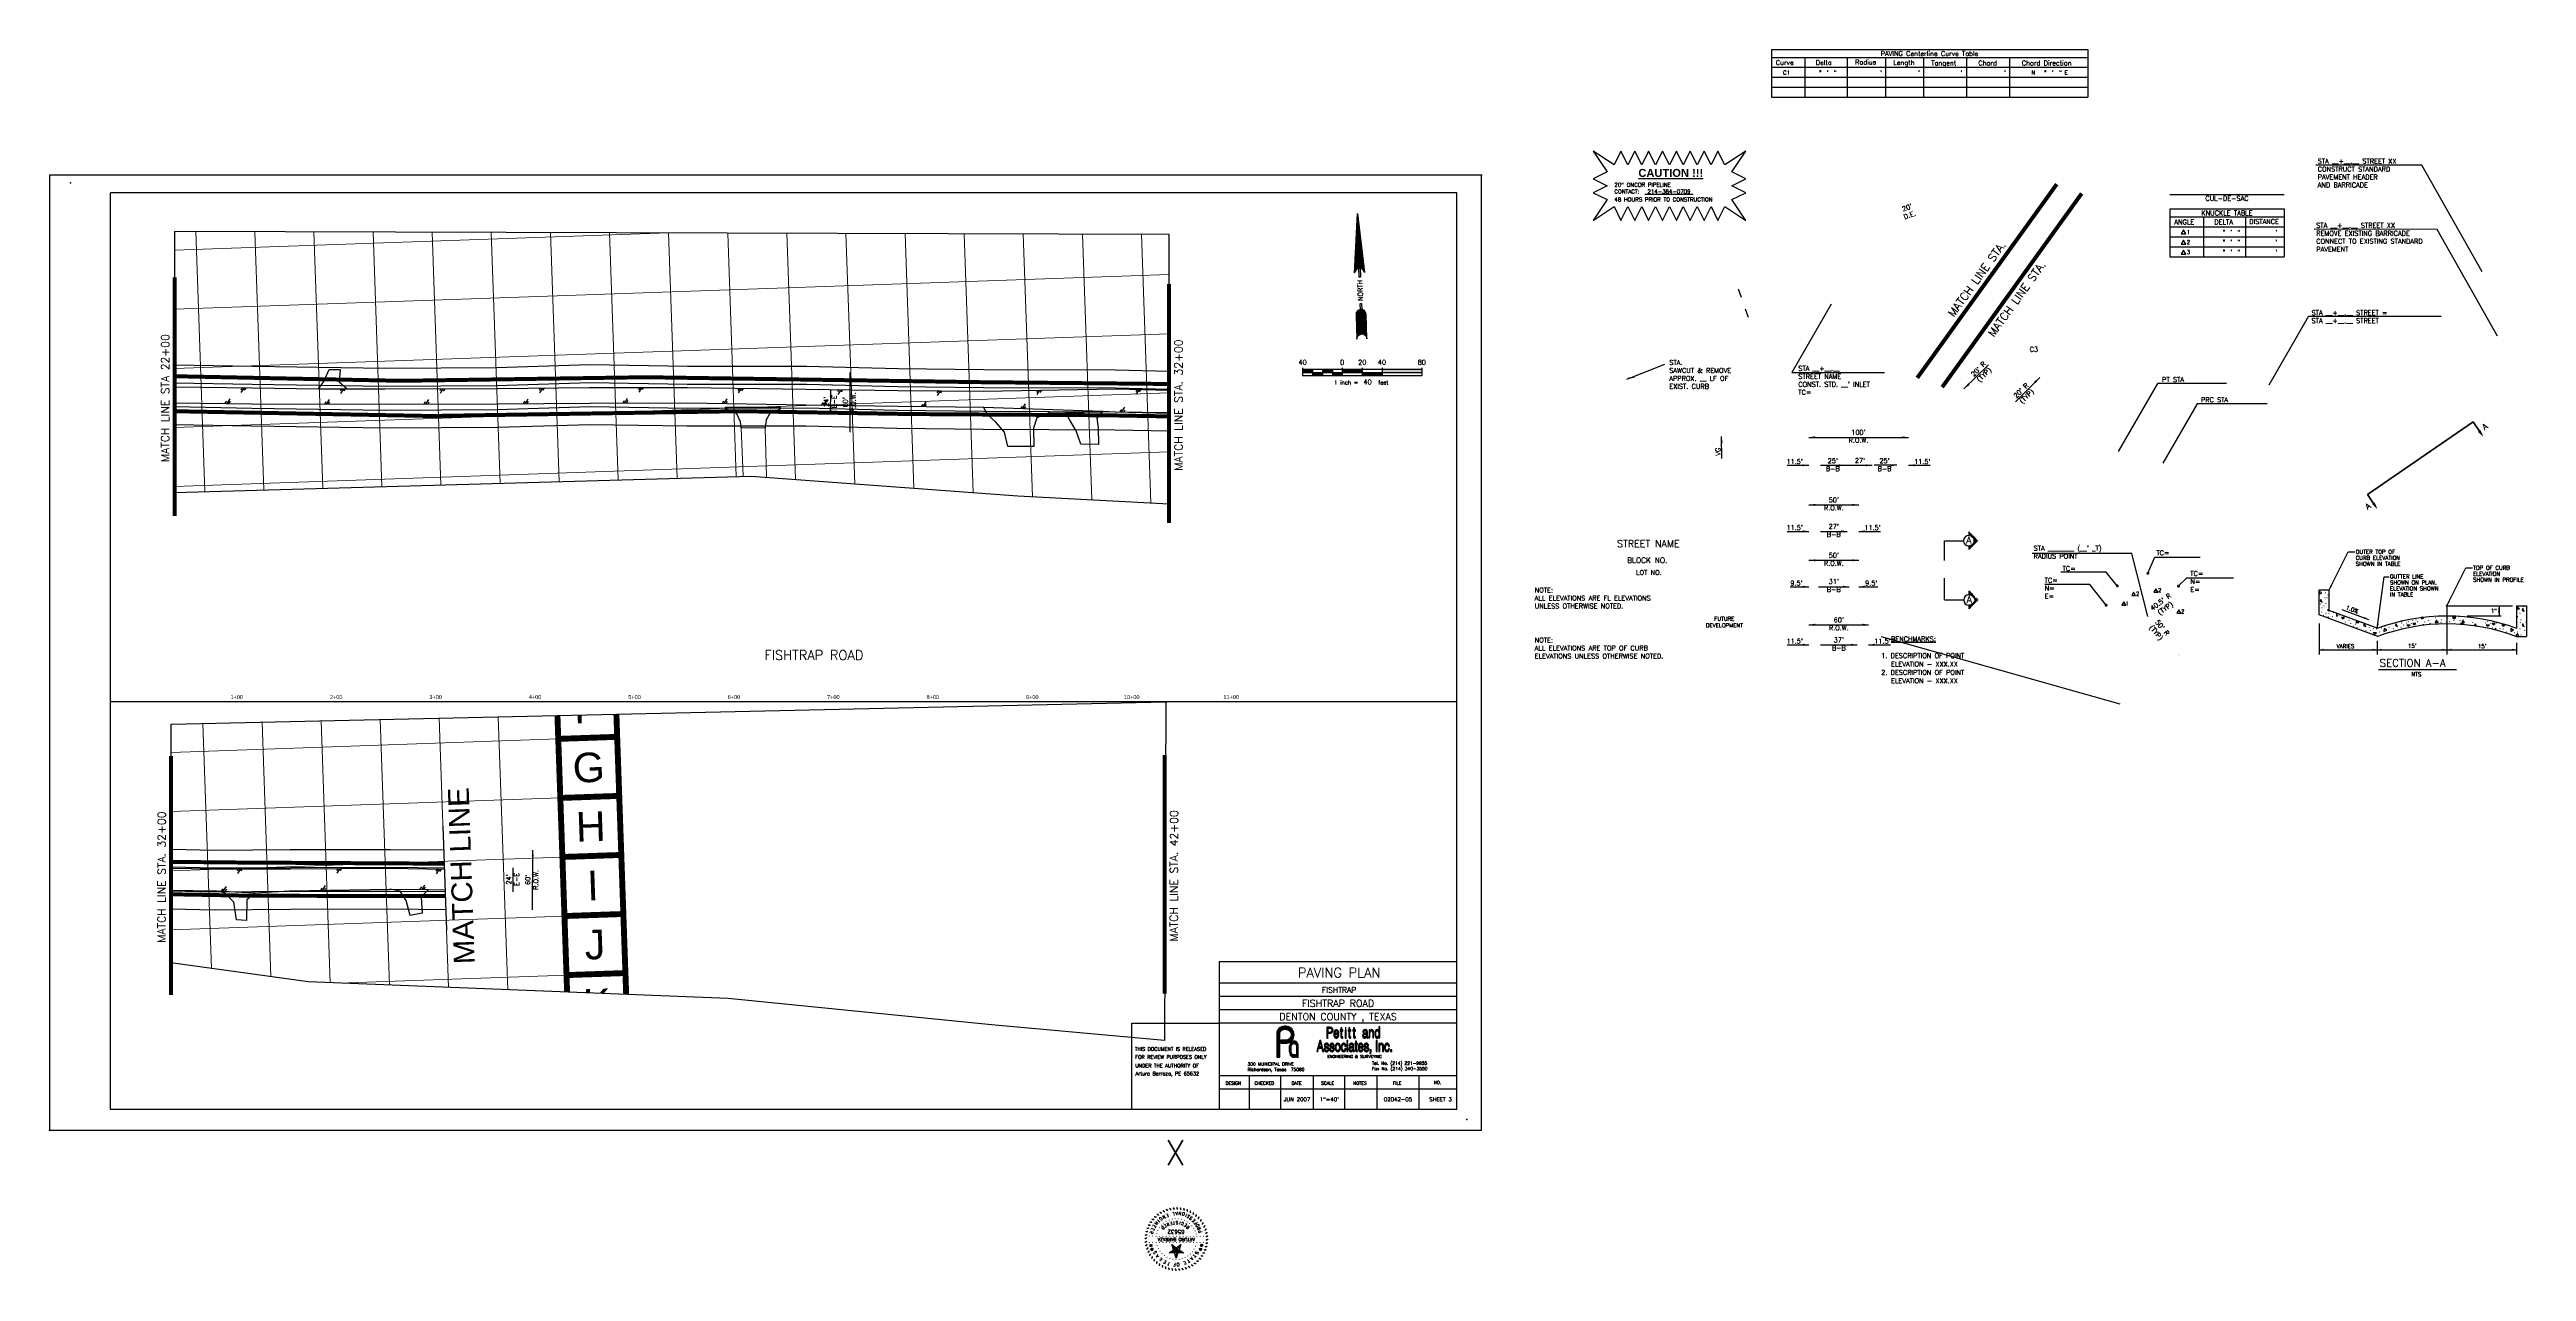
# Paper-space layout 'Layout1 (2)' of a CAD drawing. Header units: feet. Extents: x -2 to 5742, y -4 to 4842.
# Drawn here: x -1.5 to 60.7, y -4.1 to 26.6 of the extents above; entities outside this region: 3.
# The model-space entities are those that its viewports show. They can reach past a viewport. Long polylines and large blocks are cut down to what shows.
import ezdxf
from ezdxf.enums import TextEntityAlignment as Align

# ---------------------------------------------------------------- set-up
doc = ezdxf.new("R2010")
doc.units = ezdxf.units.FT
doc.header["$MEASUREMENT"] = 0
for name, pattern in [('DASHED2', [0.375, 0.25, -0.125]), ('DGN Style 4', [30.950728, 15.465698, -7.732849, 0.019332, -7.732849]), ('HIDDEN', [0.375, 0.25, -0.125])]:
    doc.linetypes.add(name, pattern=pattern)
for name, color, linetype in [('63', 7, 'Continuous'), ('BASE', 7, 'Continuous'), ('BDR', 1, 'Continuous'), ('BDR-PP', 1, 'Continuous'), ('BENCHMARK-UP', 6, 'Continuous'), ('C-TABLE', 6, 'Continuous'), ('DETAIL', 4, 'Continuous'), ('EX-DRIVE', 8, 'Continuous'), ('EX-EOA', 7, 'Continuous'), ('EX-ROW', 8, 'Continuous'), ('GRID', 254, 'HIDDEN'), ('LIMITS OF DISTURBANCE', 1, 'HIDDEN'), ('LOGO-FILL', 6, 'Continuous'), ('LOGO-FILL2', 4, 'Continuous'), ('MATCHLINE', 202, 'DASHED2'), ('N-ARROW', 6, 'Continuous'), ('NOTE-PV-SHTS', 6, 'Continuous'), ('NOTE-SS-SHTS', 6, 'Continuous'), ('PEGCT', 7, 'Continuous'), ('PRO-BLOCK-NO', 6, 'Continuous'), ('PRO-LOT-NO', 7, 'Continuous'), ('PRO-PAV', 6, 'Continuous'), ('PRO-STREET-TXT', 3, 'Continuous'), ('PRO-TXT', 4, 'Continuous'), ('SCALE', 6, 'Continuous'), ('SCALE-PROF', 7, 'Continuous'), ('SEAL', 7, 'Continuous'), ('TITLE', 7, 'Continuous')]:
    doc.layers.add(name, color=color, linetype=linetype)
doc.layers.add('VIEW', color=7, linetype='Continuous', plot=False)
doc.layers.add('YC101$0$C-ROAD', color=8, linetype='Continuous', lineweight=0)
doc.styles.add('C100', font='SIMPLEX.shx', dxfattribs={"width": 1.2, "height": 0.002583})
doc.styles.add('C80', font='SIMPLEX', dxfattribs={"width": 1.2, "height": 0.002067})
doc.styles.add('CL_Station', font='simplex.shx', dxfattribs={"height": 3.6})
doc.styles.add('L100', font='simplex', dxfattribs={"height": 10})
doc.styles.add('L120', font='simplex.shx', dxfattribs={"height": 30})
doc.styles.add('L120 PaperSpace', font='simplex.shx', dxfattribs={"height": 0.12})
doc.styles.add('L175', font='simplex', dxfattribs={"height": 7})
doc.styles.add('L80', font='simplex.shx', dxfattribs={"height": 8})
doc.styles.add('ROMANT', font='romant')
doc.styles.add('SEAL3-32', font='ROMANT', dxfattribs={"width": 0.75, "height": 0.002756})
doc.styles.add('SHADOW', font='swissbo.ttf', dxfattribs={"height": 1.6})
doc.styles.add('SIMPLEX', font='simplex.shx', dxfattribs={"height": 4})
doc.styles.get("Standard").update_dxf_attribs({"font": 'ARIAL.TTF'})
doc.styles.add('Style-simple', font='simple.shx')

# ---------------------------------------------------------------- blocks, each defined once
blk = doc.blocks.new('*X28')
at = {"color": 0}
for p, q in [((33.453, 3.985), (33.564, 3.985)), ((33.454, 3.986), (33.567, 3.986)), ((33.455, 3.987), (33.569, 3.987)), ((33.456, 3.99), (33.574, 3.99)), ((33.456, 3.989), (33.571, 3.989)), ((33.457, 3.991), (33.577, 3.991)), ((33.458, 3.992), (33.58, 3.992)), ((33.459, 3.994), (33.583, 3.994)), ((33.46, 3.995), (33.587, 3.995)), ((33.461, 3.996), (33.591, 3.996)), ((33.462, 3.999), (33.601, 3.999)), ((33.462, 3.998), (33.596, 3.998)), ((33.463, 4), (33.609, 4)), ((33.464, 4.001), (33.837, 4.001)), ((33.465, 4.003), (33.836, 4.003)), ((33.466, 4.004), (33.834, 4.004)), ((33.467, 4.005), (33.833, 4.005)), ((33.468, 4.006), (33.832, 4.006)), ((33.469, 4.007), (33.831, 4.007)), ((33.47, 4.009), (33.83, 4.009)), ((33.471, 4.01), (33.829, 4.01)), ((33.472, 4.011), (33.828, 4.011)), ((33.473, 4.012), (33.826, 4.012)), ((33.475, 4.014), (33.825, 4.014)), ((33.476, 4.015), (33.824, 4.015)), ((33.477, 4.016), (33.823, 4.016)), ((33.478, 4.017), (33.821, 4.017)), ((33.479, 4.019), (33.82, 4.019)), ((33.48, 4.02), (33.819, 4.02)), ((33.482, 4.021), (33.817, 4.021)), ((33.483, 4.022), (33.816, 4.022)), ((33.484, 4.024), (33.815, 4.024)), ((33.485, 4.025), (33.813, 4.025)), ((33.487, 4.026), (33.812, 4.026)), ((33.488, 4.027), (33.81, 4.027)), ((33.489, 4.029), (33.809, 4.029)), ((33.491, 4.03), (33.807, 4.03)), ((33.492, 4.031), (33.806, 4.031)), ((33.494, 4.032), (33.804, 4.032)), ((33.495, 4.034), (33.803, 4.034)), ((33.497, 4.035), (33.801, 4.035)), ((33.498, 4.036), (33.799, 4.036)), ((33.5, 4.037), (33.798, 4.037)), ((33.501, 4.039), (33.796, 4.039)), ((33.503, 4.04), (33.794, 4.04)), ((33.505, 4.041), (33.792, 4.041)), ((33.506, 4.043), (33.791, 4.043)), ((33.508, 4.044), (33.789, 4.044)), ((33.51, 4.045), (33.787, 4.045)), ((33.512, 4.046), (33.785, 4.046)), ((33.513, 4.047), (33.783, 4.047)), ((33.515, 4.049), (33.781, 4.049)), ((33.517, 4.05), (33.779, 4.05)), ((33.519, 4.051), (33.777, 4.051)), ((33.521, 4.052), (33.774, 4.052)), ((33.523, 4.054), (33.772, 4.054)), ((33.526, 4.055), (33.77, 4.055)), ((33.528, 4.056), (33.767, 4.056)), ((33.53, 4.057), (33.765, 4.057)), ((33.533, 4.059), (33.762, 4.059)), ((33.535, 4.06), (33.76, 4.06)), ((33.538, 4.061), (33.757, 4.061)), ((33.54, 4.062), (33.754, 4.062)), ((33.543, 4.064), (33.751, 4.064)), ((33.546, 4.065), (33.748, 4.065)), ((33.549, 4.066), (33.745, 4.066)), ((33.552, 4.067), (33.741, 4.067)), ((33.555, 4.069), (33.738, 4.069)), ((33.559, 4.07), (33.734, 4.07)), ((33.563, 4.071), (33.73, 4.071)), ((33.567, 4.072), (33.726, 4.072)), ((33.571, 4.074), (33.721, 4.074)), ((33.576, 4.075), (33.716, 4.075)), ((33.581, 4.076), (33.711, 4.076)), ((33.587, 4.077), (33.704, 4.077)), ((33.595, 4.079), (33.696, 4.079)), ((33.605, 4.08), (33.685, 4.08)), ((33.681, 4), (33.838, 4)), ((33.69, 3.999), (33.839, 3.999)), ((33.696, 3.998), (33.84, 3.998)), ((33.701, 3.996), (33.841, 3.996)), ((33.706, 3.995), (33.842, 3.995)), ((33.71, 3.994), (33.843, 3.994)), ((33.714, 3.992), (33.844, 3.992)), ((33.717, 3.991), (33.845, 3.991)), ((33.72, 3.99), (33.846, 3.99)), ((33.723, 3.989), (33.846, 3.989)), ((33.726, 3.987), (33.847, 3.987)), ((33.728, 3.986), (33.848, 3.986)), ((33.731, 3.985), (33.849, 3.985)), ((33.424, 3.893), (33.505, 3.893)), ((33.424, 3.891), (33.505, 3.891)), ((33.424, 3.89), (33.504, 3.89)), ((33.424, 3.889), (33.504, 3.889)), ((33.424, 3.887), (33.504, 3.887)), ((33.424, 3.886), (33.504, 3.886)), ((33.424, 3.885), (33.504, 3.885)), ((33.424, 3.884), (33.504, 3.884)), ((33.424, 3.882), (33.504, 3.882)), ((33.424, 3.881), (33.504, 3.881)), ((33.424, 3.88), (33.504, 3.88)), ((33.424, 3.879), (33.504, 3.879)), ((33.424, 3.877), (33.504, 3.877)), ((33.424, 3.876), (33.504, 3.876)), ((33.424, 3.875), (33.504, 3.875)), ((33.424, 3.874), (33.504, 3.874)), ((33.424, 3.873), (33.504, 3.873)), ((33.424, 3.871), (33.504, 3.871)), ((33.424, 3.87), (33.504, 3.87)), ((33.424, 3.869), (33.504, 3.869)), ((33.424, 3.867), (33.504, 3.867)), ((33.424, 3.866), (33.504, 3.866)), ((33.424, 3.865), (33.504, 3.865)), ((33.424, 3.864), (33.504, 3.864)), ((33.424, 3.862), (33.504, 3.862)), ((33.424, 3.861), (33.504, 3.861)), ((33.424, 3.86), (33.504, 3.86)), ((33.424, 3.859), (33.504, 3.859)), ((33.424, 3.857), (33.504, 3.857)), ((33.424, 3.856), (33.504, 3.856)), ((33.424, 3.855), (33.504, 3.855)), ((33.424, 3.854), (33.504, 3.854)), ((33.424, 3.853), (33.504, 3.853)), ((33.424, 3.851), (33.504, 3.851)), ((33.424, 3.85), (33.504, 3.85)), ((33.424, 3.849), (33.504, 3.849)), ((33.424, 3.847), (33.504, 3.847)), ((33.424, 3.846), (33.504, 3.846)), ((33.424, 3.845), (33.504, 3.845)), ((33.424, 3.844), (33.504, 3.844)), ((33.424, 3.842), (33.504, 3.842)), ((33.424, 3.841), (33.504, 3.841)), ((33.424, 3.84), (33.504, 3.84)), ((33.424, 3.839), (33.504, 3.839)), ((33.424, 3.837), (33.504, 3.837)), ((33.424, 3.836), (33.504, 3.836)), ((33.424, 3.835), (33.504, 3.835)), ((33.424, 3.834), (33.504, 3.834)), ((33.424, 3.833), (33.504, 3.833)), ((33.424, 3.831), (33.504, 3.831)), ((33.424, 3.83), (33.504, 3.83)), ((33.424, 3.829), (33.504, 3.829)), ((33.424, 3.827), (33.504, 3.827)), ((33.424, 3.826), (33.504, 3.826)), ((33.424, 3.825), (33.504, 3.825)), ((33.424, 3.824), (33.504, 3.824)), ((33.424, 3.822), (33.504, 3.822)), ((33.424, 3.821), (33.504, 3.821)), ((33.424, 3.82), (33.504, 3.82)), ((33.424, 3.819), (33.504, 3.819)), ((33.424, 3.817), (33.504, 3.817)), ((33.424, 3.816), (33.504, 3.816)), ((33.424, 3.815), (33.504, 3.815)), ((33.424, 3.814), (33.504, 3.814)), ((33.424, 3.812), (33.504, 3.812)), ((33.424, 3.811), (33.504, 3.811)), ((33.424, 3.81), (33.504, 3.81)), ((33.424, 3.809), (33.504, 3.809)), ((33.424, 3.807), (33.504, 3.807)), ((33.424, 3.806), (33.504, 3.806)), ((33.424, 3.805), (33.504, 3.805)), ((33.424, 3.804), (33.504, 3.804)), ((33.424, 3.802), (33.504, 3.802)), ((33.424, 3.801), (33.504, 3.801)), ((33.424, 3.8), (33.504, 3.8)), ((33.424, 3.799), (33.504, 3.799)), ((33.424, 3.797), (33.504, 3.797)), ((33.424, 3.796), (33.504, 3.796)), ((33.424, 3.795), (33.504, 3.795)), ((33.424, 3.794), (33.504, 3.794)), ((33.424, 3.792), (33.504, 3.792)), ((33.424, 3.791), (33.504, 3.791)), ((33.424, 3.79), (33.504, 3.79)), ((33.424, 3.789), (33.504, 3.789)), ((33.424, 3.787), (33.504, 3.787)), ((33.424, 3.786), (33.504, 3.786)), ((33.424, 3.785), (33.504, 3.785)), ((33.424, 3.784), (33.504, 3.784)), ((33.424, 3.782), (33.504, 3.782)), ((33.424, 3.781), (33.504, 3.781)), ((33.424, 3.78), (33.504, 3.78)), ((33.424, 3.779), (33.504, 3.779)), ((33.424, 3.777), (33.504, 3.777)), ((33.424, 3.776), (33.504, 3.776)), ((33.424, 3.775), (33.504, 3.775)), ((33.424, 3.774), (33.504, 3.774)), ((33.424, 3.772), (33.504, 3.772)), ((33.424, 3.771), (33.504, 3.771)), ((33.424, 3.77), (33.504, 3.77)), ((33.424, 3.769), (33.504, 3.769)), ((33.424, 3.767), (33.504, 3.767)), ((33.424, 3.766), (33.504, 3.766)), ((33.424, 3.765), (33.504, 3.765)), ((33.424, 3.764), (33.504, 3.764)), ((33.424, 3.762), (33.504, 3.762)), ((33.424, 3.761), (33.504, 3.761)), ((33.424, 3.76), (33.504, 3.76)), ((33.424, 3.759), (33.504, 3.759)), ((33.424, 3.757), (33.504, 3.757)), ((33.424, 3.756), (33.504, 3.756)), ((33.424, 3.755), (33.504, 3.755)), ((33.424, 3.754), (33.504, 3.754)), ((33.424, 3.752), (33.504, 3.752)), ((33.424, 3.751), (33.504, 3.751)), ((33.424, 3.75), (33.504, 3.75)), ((33.424, 3.749), (33.504, 3.749)), ((33.424, 3.748), (33.504, 3.748)), ((33.424, 3.746), (33.504, 3.746)), ((33.424, 3.745), (33.504, 3.745)), ((33.424, 3.744), (33.504, 3.744)), ((33.424, 3.742), (33.504, 3.742)), ((33.424, 3.741), (33.504, 3.741)), ((33.424, 3.74), (33.504, 3.74)), ((33.424, 3.739), (33.504, 3.739)), ((33.424, 3.737), (33.504, 3.737)), ((33.424, 3.736), (33.504, 3.736)), ((33.424, 3.735), (33.504, 3.735)), ((33.424, 3.734), (33.504, 3.734)), ((33.424, 3.732), (33.504, 3.732)), ((33.424, 3.731), (33.504, 3.731)), ((33.424, 3.73), (33.504, 3.73)), ((33.424, 3.729), (33.504, 3.729)), ((33.424, 3.728), (33.504, 3.728)), ((33.424, 3.726), (33.504, 3.726)), ((33.424, 3.725), (33.504, 3.725)), ((33.424, 3.724), (33.504, 3.724)), ((33.424, 3.722), (33.504, 3.722)), ((33.424, 3.721), (33.504, 3.721)), ((33.424, 3.72), (33.504, 3.72)), ((33.424, 3.719), (33.504, 3.719)), ((33.424, 3.717), (33.504, 3.717)), ((33.424, 3.716), (33.504, 3.716)), ((33.424, 3.715), (33.504, 3.715)), ((33.424, 3.714), (33.504, 3.714)), ((33.424, 3.712), (33.504, 3.712)), ((33.424, 3.711), (33.504, 3.711)), ((33.424, 3.71), (33.504, 3.71)), ((33.424, 3.709), (33.504, 3.709)), ((33.424, 3.708), (33.504, 3.708)), ((33.424, 3.706), (33.504, 3.706)), ((33.424, 3.705), (33.504, 3.705)), ((33.424, 3.704), (33.504, 3.704)), ((33.424, 3.702), (33.504, 3.702)), ((33.424, 3.701), (33.504, 3.701)), ((33.424, 3.7), (33.504, 3.7)), ((33.424, 3.699), (33.504, 3.699)), ((33.424, 3.697), (33.504, 3.697)), ((33.424, 3.696), (33.504, 3.696)), ((33.424, 3.695), (33.504, 3.695)), ((33.424, 3.694), (33.504, 3.694)), ((33.424, 3.692), (33.504, 3.692)), ((33.424, 3.691), (33.504, 3.691)), ((33.424, 3.69), (33.504, 3.69)), ((33.424, 3.689), (33.504, 3.689)), ((33.424, 3.687), (33.504, 3.687)), ((33.424, 3.686), (33.504, 3.686)), ((33.424, 3.685), (33.504, 3.685)), ((33.424, 3.684), (33.504, 3.684)), ((33.424, 3.682), (33.504, 3.682)), ((33.424, 3.681), (33.504, 3.681)), ((33.424, 3.68), (33.504, 3.68)), ((33.424, 3.679), (33.504, 3.679)), ((33.424, 3.677), (33.504, 3.677)), ((33.424, 3.676), (33.504, 3.676)), ((33.424, 3.675), (33.504, 3.675)), ((33.424, 3.674), (33.504, 3.674)), ((33.424, 3.672), (33.504, 3.672)), ((33.424, 3.671), (33.504, 3.671)), ((33.424, 3.67), (33.504, 3.67)), ((33.424, 3.669), (33.504, 3.669)), ((33.424, 3.667), (33.504, 3.667)), ((33.424, 3.666), (33.504, 3.666)), ((33.424, 3.665), (33.504, 3.665)), ((33.424, 3.664), (33.504, 3.664)), ((33.424, 3.662), (33.504, 3.662)), ((33.424, 3.661), (33.504, 3.661)), ((33.424, 3.66), (33.504, 3.66)), ((33.424, 3.659), (33.504, 3.659)), ((33.424, 3.657), (33.504, 3.657)), ((33.424, 3.656), (33.504, 3.656)), ((33.424, 3.655), (33.504, 3.655)), ((33.424, 3.654), (33.504, 3.654)), ((33.424, 3.652), (33.504, 3.652)), ((33.424, 3.651), (33.504, 3.651)), ((33.424, 3.65), (33.504, 3.65)), ((33.424, 3.649), (33.504, 3.649)), ((33.424, 3.647), (33.504, 3.647)), ((33.424, 3.646), (33.504, 3.646)), ((33.424, 3.645), (33.504, 3.645)), ((33.424, 3.644), (33.504, 3.644)), ((33.424, 3.642), (33.504, 3.642)), ((33.424, 3.641), (33.504, 3.641)), ((33.424, 3.64), (33.504, 3.64)), ((33.424, 3.639), (33.504, 3.639)), ((33.424, 3.637), (33.504, 3.637)), ((33.424, 3.636), (33.504, 3.636)), ((33.424, 3.635), (33.504, 3.635)), ((33.424, 3.634), (33.504, 3.634)), ((33.424, 3.632), (33.504, 3.632)), ((33.424, 3.631), (33.504, 3.631)), ((33.424, 3.63), (33.504, 3.63)), ((33.424, 3.629), (33.504, 3.629)), ((33.424, 3.627), (33.504, 3.627)), ((33.424, 3.626), (33.504, 3.626)), ((33.424, 3.625), (33.504, 3.625)), ((33.424, 3.624), (33.504, 3.624)), ((33.424, 3.622), (33.504, 3.622)), ((33.424, 3.621), (33.504, 3.621)), ((33.424, 3.62), (33.504, 3.62)), ((33.424, 3.619), (33.504, 3.619)), ((33.424, 3.617), (33.504, 3.617)), ((33.424, 3.616), (33.504, 3.616)), ((33.424, 3.615), (33.504, 3.615)), ((33.424, 3.614), (33.504, 3.614)), ((33.424, 3.612), (33.504, 3.612)), ((33.424, 3.611), (33.504, 3.611)), ((33.424, 3.61), (33.504, 3.61)), ((33.424, 3.609), (33.504, 3.609)), ((33.424, 3.607), (33.504, 3.607)), ((33.424, 3.606), (33.504, 3.606)), ((33.424, 3.605), (33.504, 3.605)), ((33.424, 3.604), (33.504, 3.604)), ((33.424, 3.602), (33.504, 3.602)), ((33.424, 3.601), (33.504, 3.601)), ((33.424, 3.6), (33.504, 3.6)), ((33.424, 3.599), (33.504, 3.599)), ((33.424, 3.597), (33.504, 3.597)), ((33.424, 3.596), (33.504, 3.596)), ((33.424, 3.595), (33.504, 3.595)), ((33.424, 3.594), (33.504, 3.594)), ((33.424, 3.592), (33.504, 3.592)), ((33.424, 3.591), (33.504, 3.591)), ((33.424, 3.59), (33.504, 3.59)), ((33.424, 3.589), (33.504, 3.589)), ((33.424, 3.587), (33.504, 3.587)), ((33.424, 3.586), (33.504, 3.586)), ((33.424, 3.585), (33.504, 3.585)), ((33.424, 3.584), (33.504, 3.584)), ((33.424, 3.583), (33.504, 3.583)), ((33.424, 3.581), (33.504, 3.581)), ((33.424, 3.58), (33.504, 3.58)), ((33.424, 3.579), (33.504, 3.579)), ((33.424, 3.577), (33.504, 3.577)), ((33.424, 3.576), (33.504, 3.576)), ((33.424, 3.575), (33.504, 3.575)), ((33.424, 3.574), (33.504, 3.574)), ((33.424, 3.572), (33.504, 3.572)), ((33.424, 3.571), (33.504, 3.571)), ((33.424, 3.57), (33.504, 3.57)), ((33.424, 3.569), (33.504, 3.569)), ((33.424, 3.567), (33.504, 3.567)), ((33.424, 3.566), (33.504, 3.566)), ((33.424, 3.565), (33.504, 3.565)), ((33.424, 3.564), (33.504, 3.564)), ((33.424, 3.562), (33.504, 3.562)), ((33.424, 3.561), (33.504, 3.561)), ((33.424, 3.56), (33.504, 3.56)), ((33.424, 3.559), (33.504, 3.559)), ((33.424, 3.557), (33.504, 3.557)), ((33.424, 3.556), (33.504, 3.556)), ((33.424, 3.555), (33.504, 3.555)), ((33.424, 3.554), (33.504, 3.554)), ((33.424, 3.552), (33.504, 3.552)), ((33.424, 3.551), (33.504, 3.551)), ((33.424, 3.55), (33.504, 3.55)), ((33.424, 3.549), (33.504, 3.549)), ((33.424, 3.547), (33.504, 3.547)), ((33.424, 3.546), (33.504, 3.546)), ((33.424, 3.545), (33.504, 3.545)), ((33.424, 3.544), (33.504, 3.544)), ((33.424, 3.542), (33.504, 3.542)), ((33.424, 3.541), (33.504, 3.541)), ((33.424, 3.54), (33.504, 3.54)), ((33.424, 3.539), (33.504, 3.539)), ((33.424, 3.538), (33.504, 3.538)), ((33.424, 3.536), (33.504, 3.536)), ((33.424, 3.535), (33.504, 3.535)), ((33.424, 3.534), (33.504, 3.534)), ((33.424, 3.532), (33.504, 3.532)), ((33.424, 3.531), (33.504, 3.531)), ((33.424, 3.53), (33.504, 3.53)), ((33.424, 3.529), (33.504, 3.529)), ((33.424, 3.527), (33.504, 3.527)), ((33.424, 3.526), (33.504, 3.526)), ((33.424, 3.525), (33.504, 3.525)), ((33.424, 3.524), (33.504, 3.524)), ((33.424, 3.522), (33.504, 3.522)), ((33.424, 3.521), (33.504, 3.521)), ((33.424, 3.52), (33.504, 3.52)), ((33.424, 3.519), (33.504, 3.519)), ((33.424, 3.518), (33.504, 3.518)), ((33.424, 3.516), (33.504, 3.516)), ((33.424, 3.515), (33.504, 3.515)), ((33.424, 3.514), (33.504, 3.514)), ((33.424, 3.512), (33.504, 3.512)), ((33.424, 3.511), (33.504, 3.511)), ((33.424, 3.51), (33.504, 3.51)), ((33.424, 3.509), (33.504, 3.509)), ((33.424, 3.507), (33.504, 3.507)), ((33.424, 3.506), (33.504, 3.506)), ((33.424, 3.505), (33.504, 3.505)), ((33.424, 3.504), (33.504, 3.504)), ((33.424, 3.502), (33.504, 3.502)), ((33.424, 3.501), (33.504, 3.501)), ((33.424, 3.5), (33.504, 3.5)), ((33.424, 3.499), (33.504, 3.499)), ((33.424, 3.498), (33.504, 3.498)), ((33.424, 3.496), (33.504, 3.496)), ((33.424, 3.495), (33.504, 3.495)), ((33.424, 3.494), (33.504, 3.494)), ((33.424, 3.492), (33.504, 3.492)), ((33.424, 3.491), (33.504, 3.491)), ((33.424, 3.49), (33.504, 3.49)), ((33.424, 3.489), (33.504, 3.489)), ((33.424, 3.487), (33.504, 3.487)), ((33.424, 3.486), (33.504, 3.486)), ((33.424, 3.485), (33.504, 3.485)), ((33.424, 3.484), (33.504, 3.484)), ((33.424, 3.482), (33.504, 3.482)), ((33.424, 3.481), (33.504, 3.481)), ((33.424, 3.48), (33.504, 3.48)), ((33.424, 3.479), (33.504, 3.479)), ((33.424, 3.478), (33.504, 3.478)), ((33.424, 3.476), (33.504, 3.476)), ((33.424, 3.475), (33.504, 3.475)), ((33.424, 3.474), (33.504, 3.474)), ((33.424, 3.472), (33.504, 3.472)), ((33.424, 3.471), (33.504, 3.471)), ((33.424, 3.47), (33.504, 3.47)), ((33.424, 3.469), (33.504, 3.469)), ((33.424, 3.467), (33.504, 3.467)), ((33.424, 3.466), (33.504, 3.466)), ((33.424, 3.465), (33.504, 3.465)), ((33.424, 3.464), (33.504, 3.464)), ((33.424, 3.462), (33.504, 3.462)), ((33.424, 3.461), (33.504, 3.461)), ((33.424, 3.46), (33.504, 3.46)), ((33.424, 3.459), (33.504, 3.459)), ((33.424, 3.458), (33.504, 3.458)), ((33.424, 3.456), (33.504, 3.456)), ((33.424, 3.455), (33.504, 3.455)), ((33.424, 3.454), (33.504, 3.454)), ((33.424, 3.453), (33.504, 3.453)), ((33.424, 3.451), (33.504, 3.451)), ((33.424, 3.45), (33.504, 3.45)), ((33.424, 3.449), (33.504, 3.449)), ((33.424, 3.447), (33.504, 3.447)), ((33.424, 3.446), (33.504, 3.446)), ((33.424, 3.445), (33.504, 3.445)), ((33.424, 3.444), (33.504, 3.444)), ((33.424, 3.442), (33.504, 3.442)), ((33.424, 3.441), (33.504, 3.441)), ((33.424, 3.44), (33.504, 3.44)), ((33.424, 3.439), (33.504, 3.439)), ((33.424, 3.438), (33.504, 3.438)), ((33.424, 3.436), (33.504, 3.436)), ((33.424, 3.435), (33.504, 3.435)), ((33.424, 3.434), (33.504, 3.434)), ((33.424, 3.432), (33.504, 3.432)), ((33.424, 3.431), (33.504, 3.431)), ((33.424, 3.43), (33.504, 3.43)), ((33.424, 3.429), (33.504, 3.429)), ((33.424, 3.427), (33.504, 3.427)), ((33.424, 3.426), (33.504, 3.426)), ((33.424, 3.425), (33.504, 3.425)), ((33.424, 3.424), (33.504, 3.424)), ((33.424, 3.422), (33.504, 3.422)), ((33.424, 3.421), (33.504, 3.421)), ((33.424, 3.42), (33.504, 3.42)), ((33.424, 3.419), (33.504, 3.419)), ((33.424, 3.417), (33.504, 3.417)), ((33.424, 3.416), (33.504, 3.416)), ((33.424, 3.415), (33.504, 3.415)), ((33.424, 3.414), (33.504, 3.414)), ((33.424, 3.412), (33.504, 3.412)), ((33.424, 3.411), (33.504, 3.411)), ((33.424, 3.41), (33.504, 3.41)), ((33.424, 3.409), (33.504, 3.409)), ((33.424, 3.407), (33.504, 3.407)), ((33.424, 3.406), (33.504, 3.406)), ((33.424, 3.405), (33.504, 3.405)), ((33.424, 3.404), (33.504, 3.404)), ((33.424, 3.402), (33.504, 3.402)), ((33.424, 3.401), (33.504, 3.401)), ((33.424, 3.4), (33.504, 3.4)), ((33.424, 3.399), (33.504, 3.399)), ((33.424, 3.397), (33.504, 3.397)), ((33.424, 3.396), (33.504, 3.396)), ((33.424, 3.395), (33.504, 3.395)), ((33.424, 3.394), (33.504, 3.394)), ((33.424, 3.393), (33.504, 3.393)), ((33.424, 3.391), (33.504, 3.391)), ((33.424, 3.39), (33.504, 3.39)), ((33.424, 3.389), (33.504, 3.389)), ((33.424, 3.387), (33.504, 3.387)), ((33.424, 3.386), (33.504, 3.386)), ((33.424, 3.385), (33.504, 3.385)), ((33.424, 3.384), (33.504, 3.384)), ((33.424, 3.382), (33.504, 3.382)), ((33.424, 3.381), (33.504, 3.381)), ((33.424, 3.38), (33.504, 3.38)), ((33.424, 3.379), (33.504, 3.379)), ((33.424, 3.377), (33.504, 3.377)), ((33.424, 3.376), (33.504, 3.376)), ((33.424, 3.375), (33.504, 3.375)), ((33.424, 3.374), (33.504, 3.374)), ((33.424, 3.373), (33.504, 3.373)), ((33.424, 3.371), (33.504, 3.371)), ((33.424, 3.37), (33.504, 3.37)), ((33.424, 3.369), (33.504, 3.369)), ((33.424, 3.367), (33.504, 3.367)), ((33.424, 3.366), (33.504, 3.366)), ((33.424, 3.365), (33.504, 3.365)), ((33.424, 3.364), (33.504, 3.364)), ((33.424, 3.362), (33.504, 3.362)), ((33.424, 3.361), (33.504, 3.361)), ((33.424, 3.36), (33.504, 3.36)), ((33.424, 3.359), (33.504, 3.359)), ((33.424, 3.357), (33.504, 3.357)), ((33.424, 3.356), (33.504, 3.356)), ((33.424, 3.355), (33.504, 3.355)), ((33.424, 3.354), (33.504, 3.354)), ((33.424, 3.352), (33.504, 3.352)), ((33.424, 3.351), (33.504, 3.351)), ((33.424, 3.35), (33.504, 3.35)), ((33.424, 3.349), (33.504, 3.349)), ((33.424, 3.348), (33.504, 3.348)), ((33.424, 3.346), (33.504, 3.346)), ((33.424, 3.345), (33.504, 3.345)), ((33.424, 3.344), (33.504, 3.344)), ((33.424, 3.342), (33.504, 3.342)), ((33.424, 3.341), (33.504, 3.341)), ((33.424, 3.34), (33.504, 3.34)), ((33.424, 3.339), (33.504, 3.339)), ((33.424, 3.337), (33.504, 3.337)), ((33.424, 3.336), (33.504, 3.336)), ((33.424, 3.335), (33.504, 3.335)), ((33.424, 3.334), (33.504, 3.334)), ((33.424, 3.333), (33.504, 3.333)), ((33.424, 3.331), (33.504, 3.331)), ((33.424, 3.33), (33.504, 3.33)), ((33.424, 3.329), (33.504, 3.329)), ((33.424, 3.327), (33.504, 3.327)), ((33.424, 3.326), (33.504, 3.326)), ((33.424, 3.325), (33.504, 3.325)), ((33.424, 3.324), (33.504, 3.324)), ((33.424, 3.322), (33.504, 3.322)), ((33.424, 3.321), (33.504, 3.321)), ((33.425, 3.904), (33.506, 3.904)), ((33.425, 3.902), (33.506, 3.902)), ((33.425, 3.901), (33.506, 3.901)), ((33.425, 3.9), (33.506, 3.9)), ((33.425, 3.899), (33.505, 3.899)), ((33.425, 3.897), (33.505, 3.897)), ((33.425, 3.896), (33.505, 3.896)), ((33.425, 3.895), (33.505, 3.895)), ((33.425, 3.894), (33.505, 3.894)), ((33.426, 3.911), (33.508, 3.911)), ((33.426, 3.91), (33.508, 3.91)), ((33.426, 3.909), (33.507, 3.909)), ((33.426, 3.907), (33.507, 3.907)), ((33.426, 3.906), (33.507, 3.906)), ((33.426, 3.905), (33.507, 3.905)), ((33.427, 3.917), (33.51, 3.917)), ((33.427, 3.916), (33.509, 3.916)), ((33.427, 3.915), (33.509, 3.915)), ((33.427, 3.914), (33.509, 3.914)), ((33.427, 3.912), (33.508, 3.912)), ((33.428, 3.922), (33.512, 3.922)), ((33.428, 3.921), (33.511, 3.921)), ((33.428, 3.92), (33.511, 3.92)), ((33.428, 3.919), (33.51, 3.919)), ((33.429, 3.926), (33.513, 3.926)), ((33.429, 3.925), (33.512, 3.925)), ((33.429, 3.924), (33.512, 3.924)), ((33.43, 3.93), (33.515, 3.93)), ((33.43, 3.929), (33.514, 3.929)), ((33.43, 3.927), (33.514, 3.927)), ((33.431, 3.934), (33.516, 3.934)), ((33.431, 3.932), (33.516, 3.932)), ((33.431, 3.931), (33.515, 3.931)), ((33.432, 3.938), (33.518, 3.938)), ((33.432, 3.936), (33.518, 3.936)), ((33.432, 3.935), (33.517, 3.935)), ((33.433, 3.941), (33.52, 3.941)), ((33.433, 3.94), (33.52, 3.94)), ((33.433, 3.939), (33.519, 3.939)), ((33.434, 3.944), (33.522, 3.944)), ((33.434, 3.942), (33.521, 3.942)), ((33.435, 3.946), (33.523, 3.946)), ((33.435, 3.945), (33.523, 3.945)), ((33.436, 3.95), (33.526, 3.95)), ((33.436, 3.949), (33.525, 3.949)), ((33.436, 3.947), (33.524, 3.947)), ((33.437, 3.952), (33.528, 3.952)), ((33.437, 3.951), (33.527, 3.951)), ((33.438, 3.955), (33.53, 3.955)), ((33.438, 3.954), (33.529, 3.954)), ((33.439, 3.958), (33.532, 3.958)), ((33.439, 3.956), (33.531, 3.956)), ((33.44, 3.96), (33.534, 3.96)), ((33.44, 3.959), (33.533, 3.959)), ((33.441, 3.962), (33.536, 3.962)), ((33.441, 3.961), (33.535, 3.961)), ((33.442, 3.964), (33.537, 3.964)), ((33.443, 3.966), (33.54, 3.966)), ((33.443, 3.965), (33.538, 3.965)), ((33.444, 3.969), (33.542, 3.969)), ((33.444, 3.967), (33.541, 3.967)), ((33.445, 3.97), (33.544, 3.97)), ((33.446, 3.972), (33.547, 3.972)), ((33.446, 3.971), (33.545, 3.971)), ((33.447, 3.974), (33.548, 3.974)), ((33.448, 3.976), (33.551, 3.976)), ((33.448, 3.975), (33.55, 3.975)), ((33.449, 3.978), (33.553, 3.978)), ((33.45, 3.98), (33.556, 3.98)), ((33.45, 3.979), (33.555, 3.979)), ((33.451, 3.981), (33.558, 3.981)), ((33.452, 3.982), (33.56, 3.982)), ((33.453, 3.984), (33.562, 3.984)), ((33.531, 3.71), (33.836, 3.71)), ((33.531, 3.709), (33.835, 3.709)), ((33.531, 3.708), (33.834, 3.708)), ((33.531, 3.706), (33.833, 3.706)), ((33.531, 3.705), (33.832, 3.705)), ((33.531, 3.704), (33.831, 3.704)), ((33.531, 3.702), (33.829, 3.702)), ((33.531, 3.701), (33.828, 3.701)), ((33.531, 3.7), (33.827, 3.7)), ((33.531, 3.699), (33.826, 3.699)), ((33.531, 3.697), (33.825, 3.697)), ((33.531, 3.696), (33.823, 3.696)), ((33.531, 3.695), (33.822, 3.695)), ((33.531, 3.694), (33.821, 3.694)), ((33.531, 3.692), (33.819, 3.692)), ((33.531, 3.691), (33.818, 3.691)), ((33.531, 3.69), (33.817, 3.69)), ((33.531, 3.689), (33.815, 3.689)), ((33.531, 3.687), (33.814, 3.687)), ((33.531, 3.686), (33.813, 3.686)), ((33.531, 3.685), (33.811, 3.685)), ((33.531, 3.684), (33.81, 3.684)), ((33.531, 3.682), (33.808, 3.682)), ((33.531, 3.681), (33.807, 3.681)), ((33.531, 3.68), (33.805, 3.68)), ((33.531, 3.679), (33.804, 3.679)), ((33.531, 3.677), (33.802, 3.677)), ((33.531, 3.676), (33.8, 3.676)), ((33.531, 3.675), (33.799, 3.675)), ((33.531, 3.674), (33.797, 3.674)), ((33.531, 3.672), (33.795, 3.672)), ((33.531, 3.671), (33.793, 3.671)), ((33.531, 3.67), (33.792, 3.67)), ((33.531, 3.669), (33.79, 3.669)), ((33.531, 3.667), (33.788, 3.667)), ((33.531, 3.666), (33.786, 3.666)), ((33.531, 3.665), (33.784, 3.665)), ((33.531, 3.664), (33.782, 3.664)), ((33.531, 3.662), (33.78, 3.662)), ((33.531, 3.661), (33.778, 3.661)), ((33.531, 3.66), (33.775, 3.66)), ((33.531, 3.659), (33.773, 3.659)), ((33.531, 3.657), (33.771, 3.657)), ((33.531, 3.656), (33.769, 3.656)), ((33.531, 3.655), (33.766, 3.655)), ((33.531, 3.654), (33.764, 3.654)), ((33.531, 3.652), (33.761, 3.652)), ((33.531, 3.651), (33.758, 3.651)), ((33.531, 3.65), (33.755, 3.65)), ((33.531, 3.649), (33.753, 3.649)), ((33.531, 3.647), (33.75, 3.647)), ((33.531, 3.646), (33.746, 3.646)), ((33.531, 3.645), (33.743, 3.645)), ((33.531, 3.644), (33.74, 3.644)), ((33.531, 3.642), (33.736, 3.642)), ((33.531, 3.641), (33.732, 3.641)), ((33.531, 3.64), (33.728, 3.64)), ((33.531, 3.639), (33.724, 3.639)), ((33.531, 3.637), (33.719, 3.637)), ((33.531, 3.636), (33.713, 3.636)), ((33.531, 3.635), (33.707, 3.635)), ((33.531, 3.634), (33.7, 3.634)), ((33.531, 3.632), (33.691, 3.632)), ((33.531, 3.631), (33.677, 3.631)), ((33.674, 3.711), (33.837, 3.711)), ((33.686, 3.712), (33.838, 3.712)), ((33.693, 3.714), (33.839, 3.714)), ((33.699, 3.715), (33.84, 3.715)), ((33.704, 3.716), (33.841, 3.716)), ((33.708, 3.717), (33.842, 3.717)), ((33.712, 3.719), (33.843, 3.719)), ((33.715, 3.72), (33.844, 3.72)), ((33.719, 3.721), (33.845, 3.721)), ((33.722, 3.722), (33.846, 3.722)), ((33.724, 3.724), (33.847, 3.724)), ((33.727, 3.725), (33.848, 3.725)), ((33.73, 3.726), (33.849, 3.726)), ((33.732, 3.728), (33.85, 3.728)), ((33.733, 3.984), (33.85, 3.984)), ((33.734, 3.729), (33.85, 3.729)), ((33.736, 3.982), (33.851, 3.982)), ((33.737, 3.73), (33.851, 3.73)), ((33.738, 3.981), (33.852, 3.981)), ((33.739, 3.731), (33.852, 3.731)), ((33.74, 3.98), (33.853, 3.98)), ((33.741, 3.732), (33.853, 3.732)), ((33.742, 3.979), (33.853, 3.979)), ((33.743, 3.734), (33.854, 3.734)), ((33.744, 3.978), (33.854, 3.978)), ((33.745, 3.735), (33.855, 3.735)), ((33.746, 3.976), (33.855, 3.976)), ((33.747, 3.736), (33.855, 3.736)), ((33.748, 3.975), (33.856, 3.975)), ((33.749, 3.974), (33.857, 3.974)), ((33.749, 3.737), (33.856, 3.737)), ((33.75, 3.739), (33.857, 3.739)), ((33.751, 3.972), (33.857, 3.972)), ((33.752, 3.74), (33.858, 3.74)), ((33.753, 3.971), (33.858, 3.971)), ((33.753, 3.46), (33.807, 3.46)), ((33.753, 3.459), (33.807, 3.459)), ((33.754, 3.97), (33.859, 3.97)), ((33.754, 3.741), (33.858, 3.741)), ((33.754, 3.476), (33.807, 3.476)), ((33.754, 3.475), (33.807, 3.475)), ((33.754, 3.474), (33.807, 3.474)), ((33.754, 3.472), (33.807, 3.472)), ((33.754, 3.471), (33.807, 3.471)), ((33.754, 3.47), (33.807, 3.47)), ((33.754, 3.469), (33.807, 3.469)), ((33.754, 3.467), (33.807, 3.467)), ((33.754, 3.466), (33.807, 3.466)), ((33.754, 3.465), (33.807, 3.465)), ((33.754, 3.464), (33.807, 3.464)), ((33.754, 3.462), (33.807, 3.462)), ((33.754, 3.461), (33.807, 3.461)), ((33.754, 3.458), (33.807, 3.458)), ((33.754, 3.456), (33.807, 3.456)), ((33.754, 3.455), (33.807, 3.455)), ((33.754, 3.454), (33.807, 3.454)), ((33.754, 3.453), (33.807, 3.453)), ((33.754, 3.451), (33.807, 3.451)), ((33.754, 3.45), (33.807, 3.45)), ((33.754, 3.449), (33.807, 3.449)), ((33.754, 3.447), (33.807, 3.447)), ((33.754, 3.446), (33.807, 3.446)), ((33.754, 3.445), (33.807, 3.445)), ((33.754, 3.444), (33.807, 3.444)), ((33.755, 3.742), (33.859, 3.742)), ((33.755, 3.494), (33.808, 3.494)), ((33.755, 3.492), (33.808, 3.492)), ((33.755, 3.491), (33.808, 3.491)), ((33.755, 3.49), (33.808, 3.49)), ((33.755, 3.489), (33.808, 3.489)), ((33.755, 3.487), (33.808, 3.487)), ((33.755, 3.486), (33.808, 3.486)), ((33.755, 3.485), (33.808, 3.485)), ((33.755, 3.484), (33.807, 3.484)), ((33.755, 3.482), (33.807, 3.482)), ((33.755, 3.481), (33.807, 3.481)), ((33.755, 3.48), (33.807, 3.48)), ((33.755, 3.479), (33.807, 3.479)), ((33.755, 3.478), (33.807, 3.478)), ((33.755, 3.442), (33.807, 3.442)), ((33.755, 3.441), (33.807, 3.441)), ((33.755, 3.44), (33.807, 3.44)), ((33.755, 3.439), (33.807, 3.439)), ((33.755, 3.438), (33.807, 3.438)), ((33.755, 3.436), (33.808, 3.436)), ((33.755, 3.435), (33.808, 3.435)), ((33.755, 3.434), (33.808, 3.434)), ((33.755, 3.432), (33.808, 3.432)), ((33.755, 3.431), (33.808, 3.431)), ((33.755, 3.43), (33.808, 3.43)), ((33.755, 3.429), (33.808, 3.429)), ((33.756, 3.969), (33.86, 3.969)), ((33.756, 3.507), (33.809, 3.507)), ((33.756, 3.506), (33.809, 3.506)), ((33.756, 3.505), (33.809, 3.505)), ((33.756, 3.504), (33.809, 3.504)), ((33.756, 3.502), (33.809, 3.502)), ((33.756, 3.501), (33.809, 3.501)), ((33.756, 3.5), (33.808, 3.5)), ((33.756, 3.499), (33.808, 3.499)), ((33.756, 3.498), (33.808, 3.498)), ((33.756, 3.496), (33.808, 3.496)), ((33.756, 3.495), (33.808, 3.495)), ((33.756, 3.427), (33.808, 3.427)), ((33.756, 3.426), (33.809, 3.426)), ((33.756, 3.425), (33.809, 3.425)), ((33.756, 3.424), (33.809, 3.424)), ((33.756, 3.422), (33.809, 3.422)), ((33.756, 3.421), (33.809, 3.421)), ((33.756, 3.42), (33.809, 3.42)), ((33.756, 3.419), (33.809, 3.419)), ((33.756, 3.417), (33.809, 3.417)), ((33.756, 3.416), (33.81, 3.416)), ((33.757, 3.967), (33.86, 3.967)), ((33.757, 3.744), (33.86, 3.744)), ((33.757, 3.515), (33.81, 3.515)), ((33.757, 3.514), (33.81, 3.514)), ((33.757, 3.512), (33.81, 3.512)), ((33.757, 3.511), (33.81, 3.511)), ((33.757, 3.51), (33.809, 3.51)), ((33.757, 3.509), (33.809, 3.509)), ((33.757, 3.415), (33.81, 3.415)), ((33.757, 3.414), (33.81, 3.414)), ((33.757, 3.412), (33.81, 3.412)), ((33.757, 3.411), (33.81, 3.411)), ((33.757, 3.41), (33.811, 3.41)), ((33.758, 3.745), (33.861, 3.745)), ((33.758, 3.524), (33.811, 3.524)), ((33.758, 3.522), (33.811, 3.522)), ((33.758, 3.521), (33.811, 3.521)), ((33.758, 3.52), (33.81, 3.52)), ((33.758, 3.519), (33.81, 3.519)), ((33.758, 3.518), (33.81, 3.518)), ((33.758, 3.516), (33.81, 3.516)), ((33.758, 3.409), (33.811, 3.409)), ((33.758, 3.407), (33.811, 3.407)), ((33.758, 3.406), (33.811, 3.406)), ((33.758, 3.405), (33.811, 3.405)), ((33.758, 3.404), (33.812, 3.404)), ((33.759, 3.966), (33.861, 3.966)), ((33.759, 3.531), (33.812, 3.531)), ((33.759, 3.53), (33.812, 3.53)), ((33.759, 3.529), (33.811, 3.529)), ((33.759, 3.527), (33.811, 3.527)), ((33.759, 3.526), (33.811, 3.526)), ((33.759, 3.525), (33.811, 3.525)), ((33.759, 3.402), (33.812, 3.402)), ((33.759, 3.401), (33.812, 3.401)), ((33.759, 3.4), (33.812, 3.4)), ((33.759, 3.399), (33.812, 3.399)), ((33.76, 3.965), (33.862, 3.965)), ((33.76, 3.746), (33.861, 3.746)), ((33.76, 3.539), (33.813, 3.539)), ((33.76, 3.538), (33.813, 3.538)), ((33.76, 3.536), (33.813, 3.536)), ((33.76, 3.535), (33.812, 3.535)), ((33.76, 3.534), (33.812, 3.534)), ((33.76, 3.532), (33.812, 3.532)), ((33.76, 3.397), (33.813, 3.397)), ((33.76, 3.396), (33.813, 3.396)), ((33.76, 3.395), (33.813, 3.395)), ((33.76, 3.394), (33.813, 3.394)), ((33.76, 3.393), (33.813, 3.393)), ((33.761, 3.748), (33.862, 3.748)), ((33.761, 3.546), (33.814, 3.546)), ((33.761, 3.545), (33.814, 3.545)), ((33.761, 3.544), (33.814, 3.544)), ((33.761, 3.542), (33.814, 3.542)), ((33.761, 3.541), (33.813, 3.541)), ((33.761, 3.54), (33.813, 3.54)), ((33.761, 3.391), (33.814, 3.391)), ((33.761, 3.39), (33.814, 3.39)), ((33.761, 3.389), (33.814, 3.389)), ((33.761, 3.387), (33.815, 3.387)), ((33.762, 3.964), (33.862, 3.964)), ((33.762, 3.551), (33.815, 3.551)), ((33.762, 3.55), (33.815, 3.55)), ((33.762, 3.549), (33.815, 3.549)), ((33.762, 3.547), (33.814, 3.547)), ((33.762, 3.386), (33.815, 3.386)), ((33.762, 3.385), (33.815, 3.385)), ((33.762, 3.384), (33.816, 3.384)), ((33.762, 3.382), (33.816, 3.382)), ((33.762, 3.381), (33.816, 3.381)), ((33.763, 3.962), (33.863, 3.962)), ((33.763, 3.749), (33.863, 3.749)), ((33.763, 3.554), (33.816, 3.554)), ((33.763, 3.552), (33.815, 3.552)), ((33.763, 3.38), (33.817, 3.38)), ((33.763, 3.379), (33.817, 3.379)), ((33.763, 3.377), (33.817, 3.377)), ((33.763, 3.376), (33.818, 3.376)), ((33.764, 3.75), (33.863, 3.75)), ((33.764, 3.557), (33.817, 3.557)), ((33.764, 3.556), (33.817, 3.556)), ((33.764, 3.555), (33.816, 3.555)), ((33.764, 3.375), (33.818, 3.375)), ((33.764, 3.374), (33.818, 3.374)), ((33.765, 3.961), (33.864, 3.961)), ((33.765, 3.751), (33.864, 3.751)), ((33.765, 3.561), (33.819, 3.561)), ((33.765, 3.56), (33.818, 3.56)), ((33.765, 3.559), (33.818, 3.559)), ((33.765, 3.373), (33.819, 3.373)), ((33.765, 3.371), (33.819, 3.371)), ((33.765, 3.37), (33.82, 3.37)), ((33.766, 3.96), (33.864, 3.96)), ((33.766, 3.752), (33.865, 3.752)), ((33.766, 3.565), (33.82, 3.565)), ((33.766, 3.564), (33.819, 3.564)), ((33.766, 3.562), (33.819, 3.562)), ((33.766, 3.369), (33.82, 3.369)), ((33.766, 3.367), (33.82, 3.367)), ((33.766, 3.366), (33.821, 3.366)), ((33.767, 3.959), (33.865, 3.959)), ((33.767, 3.569), (33.821, 3.569)), ((33.767, 3.567), (33.821, 3.567)), ((33.767, 3.566), (33.82, 3.566)), ((33.767, 3.365), (33.821, 3.365)), ((33.767, 3.364), (33.822, 3.364)), ((33.768, 3.958), (33.866, 3.958)), ((33.768, 3.754), (33.865, 3.754)), ((33.768, 3.571), (33.822, 3.571)), ((33.768, 3.57), (33.822, 3.57)), ((33.768, 3.362), (33.823, 3.362)), ((33.768, 3.361), (33.823, 3.361)), ((33.768, 3.36), (33.824, 3.36)), ((33.769, 3.755), (33.866, 3.755)), ((33.769, 3.575), (33.824, 3.575)), ((33.769, 3.574), (33.823, 3.574)), ((33.769, 3.572), (33.823, 3.572)), ((33.769, 3.359), (33.825, 3.359)), ((33.769, 3.357), (33.825, 3.357)), ((33.77, 3.956), (33.866, 3.956)), ((33.77, 3.756), (33.867, 3.756)), ((33.77, 3.579), (33.826, 3.579)), ((33.77, 3.577), (33.825, 3.577)), ((33.77, 3.576), (33.824, 3.576)), ((33.77, 3.356), (33.826, 3.356)), ((33.77, 3.355), (33.827, 3.355)), ((33.77, 3.354), (33.827, 3.354)), ((33.771, 3.955), (33.867, 3.955)), ((33.771, 3.757), (33.867, 3.757)), ((33.771, 3.583), (33.828, 3.583)), ((33.771, 3.581), (33.827, 3.581)), ((33.771, 3.58), (33.826, 3.58)), ((33.771, 3.352), (33.828, 3.352)), ((33.771, 3.351), (33.829, 3.351)), ((33.771, 3.35), (33.829, 3.35)), ((33.772, 3.954), (33.867, 3.954)), ((33.772, 3.759), (33.868, 3.759)), ((33.772, 3.586), (33.83, 3.586)), ((33.772, 3.585), (33.829, 3.585)), ((33.772, 3.584), (33.828, 3.584)), ((33.772, 3.349), (33.83, 3.349)), ((33.772, 3.348), (33.831, 3.348)), ((33.773, 3.952), (33.868, 3.952)), ((33.773, 3.587), (33.83, 3.587)), ((33.773, 3.346), (33.831, 3.346)), ((33.773, 3.345), (33.832, 3.345)), ((33.773, 3.344), (33.833, 3.344)), ((33.774, 3.951), (33.869, 3.951)), ((33.774, 3.76), (33.868, 3.76)), ((33.774, 3.59), (33.832, 3.59)), ((33.774, 3.589), (33.831, 3.589)), ((33.774, 3.342), (33.834, 3.342)), ((33.774, 3.341), (33.835, 3.341)), ((33.775, 3.95), (33.869, 3.95)), ((33.775, 3.761), (33.869, 3.761)), ((33.775, 3.592), (33.833, 3.592)), ((33.775, 3.591), (33.832, 3.591)), ((33.775, 3.34), (33.836, 3.34)), ((33.775, 3.339), (33.837, 3.339)), ((33.776, 3.949), (33.87, 3.949)), ((33.776, 3.762), (33.87, 3.762)), ((33.776, 3.595), (33.834, 3.595)), ((33.776, 3.594), (33.834, 3.594)), ((33.776, 3.337), (33.838, 3.337)), ((33.777, 3.947), (33.87, 3.947)), ((33.777, 3.764), (33.87, 3.764)), ((33.777, 3.596), (33.835, 3.596)), ((33.777, 3.336), (33.84, 3.336)), ((33.777, 3.335), (33.841, 3.335)), ((33.778, 3.946), (33.871, 3.946)), ((33.778, 3.765), (33.871, 3.765)), ((33.778, 3.599), (33.838, 3.599)), ((33.778, 3.597), (33.836, 3.597)), ((33.778, 3.334), (33.842, 3.334)), ((33.778, 3.333), (33.843, 3.333)), ((33.779, 3.945), (33.871, 3.945)), ((33.779, 3.766), (33.871, 3.766)), ((33.779, 3.601), (33.84, 3.601)), ((33.779, 3.6), (33.839, 3.6)), ((33.779, 3.331), (33.844, 3.331)), ((33.779, 3.33), (33.845, 3.33)), ((33.78, 3.944), (33.872, 3.944)), ((33.78, 3.767), (33.872, 3.767)), ((33.78, 3.604), (33.842, 3.604)), ((33.78, 3.602), (33.841, 3.602)), ((33.78, 3.329), (33.846, 3.329)), ((33.781, 3.942), (33.873, 3.942)), ((33.781, 3.769), (33.872, 3.769)), ((33.781, 3.605), (33.843, 3.605)), ((33.781, 3.327), (33.848, 3.327)), ((33.781, 3.326), (33.85, 3.326)), ((33.782, 3.941), (33.873, 3.941)), ((33.782, 3.77), (33.873, 3.77)), ((33.782, 3.607), (33.846, 3.607)), ((33.782, 3.606), (33.844, 3.606)), ((33.782, 3.325), (33.853, 3.325)), ((33.782, 3.324), (33.855, 3.324)), ((33.783, 3.94), (33.874, 3.94)), ((33.783, 3.772), (33.874, 3.772)), ((33.783, 3.771), (33.873, 3.771)), ((33.783, 3.61), (33.848, 3.61)), ((33.783, 3.609), (33.847, 3.609)), ((33.783, 3.322), (33.857, 3.322)), ((33.783, 3.321), (33.859, 3.321)), ((33.784, 3.939), (33.874, 3.939)), ((33.784, 3.774), (33.874, 3.774)), ((33.784, 3.612), (33.852, 3.612)), ((33.784, 3.611), (33.85, 3.611)), ((33.785, 3.938), (33.875, 3.938)), ((33.785, 3.775), (33.875, 3.775)), ((33.785, 3.614), (33.855, 3.614)), ((33.786, 3.936), (33.875, 3.936)), ((33.786, 3.935), (33.876, 3.935)), ((33.786, 3.776), (33.875, 3.776)), ((33.786, 3.616), (33.859, 3.616)), ((33.786, 3.615), (33.857, 3.615)), ((33.787, 3.934), (33.876, 3.934)), ((33.787, 3.777), (33.876, 3.777)), ((33.787, 3.619), (33.864, 3.619)), ((33.787, 3.617), (33.862, 3.617)), ((33.788, 3.932), (33.876, 3.932)), ((33.788, 3.78), (33.877, 3.78)), ((33.788, 3.779), (33.876, 3.779)), ((33.788, 3.62), (33.868, 3.62)), ((33.789, 3.931), (33.877, 3.931)), ((33.789, 3.781), (33.877, 3.781)), ((33.789, 3.621), (33.874, 3.621)), ((33.79, 3.93), (33.877, 3.93)), ((33.79, 3.929), (33.878, 3.929)), ((33.79, 3.782), (33.878, 3.782)), ((33.79, 3.622), (33.88, 3.622)), ((33.791, 3.927), (33.878, 3.927)), ((33.791, 3.785), (33.878, 3.785)), ((33.791, 3.784), (33.878, 3.784)), ((33.791, 3.625), (33.981, 3.625)), ((33.791, 3.624), (33.981, 3.624)), ((33.792, 3.926), (33.879, 3.926)), ((33.792, 3.925), (33.879, 3.925)), ((33.792, 3.786), (33.879, 3.786)), ((33.792, 3.626), (33.98, 3.626)), ((33.793, 3.924), (33.879, 3.924)), ((33.793, 3.789), (33.88, 3.789)), ((33.793, 3.787), (33.879, 3.787)), ((33.793, 3.627), (33.98, 3.627)), ((33.794, 3.922), (33.88, 3.922)), ((33.794, 3.921), (33.88, 3.921)), ((33.794, 3.79), (33.88, 3.79)), ((33.794, 3.629), (33.979, 3.629)), ((33.795, 3.92), (33.881, 3.92)), ((33.795, 3.792), (33.881, 3.792)), ((33.795, 3.791), (33.88, 3.791)), ((33.795, 3.63), (33.979, 3.63)), ((33.796, 3.919), (33.881, 3.919)), ((33.796, 3.917), (33.881, 3.917)), ((33.796, 3.795), (33.881, 3.795)), ((33.796, 3.794), (33.881, 3.794)), ((33.796, 3.631), (33.978, 3.631)), ((33.797, 3.916), (33.882, 3.916)), ((33.797, 3.915), (33.882, 3.915)), ((33.797, 3.796), (33.882, 3.796)), ((33.797, 3.632), (33.977, 3.632)), ((33.798, 3.914), (33.882, 3.914)), ((33.798, 3.912), (33.883, 3.912)), ((33.798, 3.799), (33.882, 3.799)), ((33.798, 3.797), (33.882, 3.797)), ((33.798, 3.635), (33.976, 3.635)), ((33.798, 3.634), (33.977, 3.634)), ((33.799, 3.911), (33.883, 3.911)), ((33.799, 3.91), (33.883, 3.91)), ((33.799, 3.801), (33.883, 3.801)), ((33.799, 3.8), (33.883, 3.8)), ((33.799, 3.636), (33.976, 3.636)), ((33.8, 3.909), (33.884, 3.909)), ((33.8, 3.907), (33.884, 3.907)), ((33.8, 3.804), (33.884, 3.804)), ((33.8, 3.802), (33.883, 3.802)), ((33.8, 3.637), (33.975, 3.637)), ((33.801, 3.906), (33.884, 3.906)), ((33.801, 3.905), (33.884, 3.905)), ((33.801, 3.806), (33.884, 3.806)), ((33.801, 3.805), (33.884, 3.805)), ((33.801, 3.639), (33.974, 3.639)), ((33.802, 3.904), (33.885, 3.904)), ((33.802, 3.902), (33.885, 3.902)), ((33.802, 3.81), (33.885, 3.81)), ((33.802, 3.809), (33.885, 3.809)), ((33.802, 3.807), (33.885, 3.807)), ((33.802, 3.64), (33.973, 3.64)), ((33.803, 3.901), (33.885, 3.901)), ((33.803, 3.9), (33.885, 3.9)), ((33.803, 3.899), (33.886, 3.899)), ((33.803, 3.812), (33.886, 3.812)), ((33.803, 3.811), (33.885, 3.811)), ((33.803, 3.641), (33.972, 3.641)), ((33.804, 3.897), (33.886, 3.897)), ((33.804, 3.896), (33.886, 3.896)), ((33.804, 3.895), (33.886, 3.895)), ((33.804, 3.816), (33.886, 3.816)), ((33.804, 3.815), (33.886, 3.815)), ((33.804, 3.814), (33.886, 3.814)), ((33.804, 3.642), (33.971, 3.642)), ((33.805, 3.894), (33.887, 3.894)), ((33.805, 3.893), (33.887, 3.893)), ((33.805, 3.891), (33.887, 3.891)), ((33.805, 3.82), (33.887, 3.82)), ((33.805, 3.819), (33.887, 3.819)), ((33.805, 3.817), (33.887, 3.817)), ((33.805, 3.645), (33.969, 3.645)), ((33.805, 3.644), (33.97, 3.644)), ((33.806, 3.89), (33.887, 3.89)), ((33.806, 3.889), (33.887, 3.889)), ((33.806, 3.887), (33.888, 3.887)), ((33.806, 3.824), (33.888, 3.824)), ((33.806, 3.822), (33.887, 3.822)), ((33.806, 3.821), (33.887, 3.821)), ((33.806, 3.646), (33.968, 3.646)), ((33.807, 3.886), (33.888, 3.886)), ((33.807, 3.885), (33.888, 3.885)), ((33.807, 3.884), (33.888, 3.884)), ((33.807, 3.882), (33.888, 3.882)), ((33.807, 3.829), (33.888, 3.829)), ((33.807, 3.827), (33.888, 3.827)), ((33.807, 3.826), (33.888, 3.826)), ((33.807, 3.825), (33.888, 3.825)), ((33.807, 3.647), (33.967, 3.647)), ((33.808, 3.881), (33.888, 3.881)), ((33.808, 3.88), (33.889, 3.88)), ((33.808, 3.879), (33.889, 3.879)), ((33.808, 3.877), (33.889, 3.877)), ((33.808, 3.876), (33.889, 3.876)), ((33.808, 3.835), (33.889, 3.835)), ((33.808, 3.834), (33.889, 3.834)), ((33.808, 3.833), (33.889, 3.833)), ((33.808, 3.831), (33.888, 3.831)), ((33.808, 3.83), (33.888, 3.83)), ((33.809, 3.875), (33.889, 3.875)), ((33.809, 3.874), (33.889, 3.874)), ((33.809, 3.873), (33.889, 3.873)), ((33.809, 3.871), (33.889, 3.871)), ((33.809, 3.87), (33.889, 3.87)), ((33.809, 3.869), (33.889, 3.869)), ((33.809, 3.867), (33.89, 3.867)), ((33.809, 3.866), (33.89, 3.866)), ((33.809, 3.845), (33.89, 3.845)), ((33.809, 3.844), (33.89, 3.844)), ((33.809, 3.842), (33.889, 3.842)), ((33.809, 3.841), (33.889, 3.841)), ((33.809, 3.84), (33.889, 3.84)), ((33.809, 3.839), (33.889, 3.839)), ((33.809, 3.837), (33.889, 3.837)), ((33.809, 3.836), (33.889, 3.836)), ((33.809, 3.649), (33.966, 3.649)), ((33.81, 3.865), (33.89, 3.865)), ((33.81, 3.864), (33.89, 3.864)), ((33.81, 3.862), (33.89, 3.862)), ((33.81, 3.861), (33.89, 3.861)), ((33.81, 3.86), (33.89, 3.86)), ((33.81, 3.859), (33.89, 3.859)), ((33.81, 3.857), (33.89, 3.857)), ((33.81, 3.856), (33.89, 3.856)), ((33.81, 3.855), (33.89, 3.855)), ((33.81, 3.854), (33.89, 3.854)), ((33.81, 3.853), (33.89, 3.853)), ((33.81, 3.851), (33.89, 3.851)), ((33.81, 3.85), (33.89, 3.85)), ((33.81, 3.849), (33.89, 3.849)), ((33.81, 3.847), (33.89, 3.847)), ((33.81, 3.846), (33.89, 3.846)), ((33.81, 3.65), (33.965, 3.65)), ((33.812, 3.651), (33.964, 3.651)), ((33.813, 3.652), (33.963, 3.652)), ((33.815, 3.654), (33.962, 3.654)), ((33.816, 3.655), (33.961, 3.655)), ((33.818, 3.656), (33.96, 3.656)), ((33.819, 3.657), (33.959, 3.657)), ((33.821, 3.659), (33.957, 3.659)), ((33.822, 3.66), (33.956, 3.66)), ((33.824, 3.661), (33.954, 3.661)), ((33.825, 3.662), (33.953, 3.662)), ((33.827, 3.664), (33.951, 3.664)), ((33.828, 3.665), (33.95, 3.665)), ((33.83, 3.666), (33.949, 3.666)), ((33.831, 3.667), (33.947, 3.667)), ((33.834, 3.669), (33.946, 3.669)), ((33.837, 3.67), (33.944, 3.67)), ((33.839, 3.671), (33.943, 3.671)), ((33.842, 3.672), (33.94, 3.672)), ((33.845, 3.674), (33.937, 3.674)), ((33.847, 3.675), (33.934, 3.675)), ((33.85, 3.676), (33.931, 3.676)), ((33.852, 3.677), (33.928, 3.677)), ((33.855, 3.679), (33.925, 3.679)), ((33.858, 3.68), (33.922, 3.68)), ((33.861, 3.681), (33.918, 3.681)), ((33.871, 3.682), (33.91, 3.682)), ((33.881, 3.684), (33.902, 3.684)), ((33.891, 3.685), (33.895, 3.685)), ((33.899, 3.622), (33.982, 3.622)), ((33.904, 3.621), (33.983, 3.621)), ((33.908, 3.62), (33.983, 3.62)), ((33.912, 3.619), (33.984, 3.619)), ((33.914, 3.617), (33.984, 3.617)), ((33.916, 3.616), (33.985, 3.616)), ((33.918, 3.615), (33.986, 3.615)), ((33.919, 3.614), (33.986, 3.614)), ((33.921, 3.612), (33.987, 3.612)), ((33.923, 3.611), (33.987, 3.611)), ((33.924, 3.61), (33.987, 3.61)), ((33.926, 3.609), (33.988, 3.609)), ((33.927, 3.607), (33.988, 3.607)), ((33.928, 3.606), (33.989, 3.606)), ((33.929, 3.605), (33.989, 3.605)), ((33.931, 3.604), (33.989, 3.604)), ((33.932, 3.602), (33.99, 3.602)), ((33.933, 3.601), (33.99, 3.601)), ((33.934, 3.6), (33.991, 3.6)), ((33.935, 3.599), (33.991, 3.599)), ((33.936, 3.597), (33.992, 3.597)), ((33.936, 3.596), (33.992, 3.596)), ((33.937, 3.595), (33.992, 3.595)), ((33.938, 3.594), (33.993, 3.594)), ((33.938, 3.592), (33.993, 3.592)), ((33.939, 3.591), (33.994, 3.591)), ((33.94, 3.59), (33.994, 3.59)), ((33.941, 3.589), (33.994, 3.589)), ((33.941, 3.587), (33.995, 3.587)), ((33.942, 3.586), (33.995, 3.586)), ((33.942, 3.585), (33.995, 3.585)), ((33.943, 3.584), (33.995, 3.584)), ((33.943, 3.583), (33.996, 3.583)), ((33.944, 3.581), (33.996, 3.581)), ((33.945, 3.58), (33.996, 3.58)), ((33.945, 3.579), (33.996, 3.579)), ((33.946, 3.577), (33.997, 3.577)), ((33.946, 3.576), (33.997, 3.576)), ((33.947, 3.575), (33.997, 3.575)), ((33.947, 3.574), (33.998, 3.574)), ((33.948, 3.572), (33.998, 3.572)), ((33.948, 3.571), (33.998, 3.571)), ((33.948, 3.57), (33.998, 3.57)), ((33.949, 3.569), (33.999, 3.569)), ((33.949, 3.567), (33.999, 3.567)), ((33.949, 3.566), (33.999, 3.566)), ((33.95, 3.565), (33.999, 3.565)), ((33.95, 3.564), (34, 3.564)), ((33.95, 3.562), (34, 3.562)), ((33.95, 3.561), (34, 3.561)), ((33.951, 3.56), (34, 3.56)), ((33.951, 3.559), (34, 3.559)), ((33.951, 3.557), (34, 3.557)), ((33.952, 3.556), (34, 3.556)), ((33.952, 3.555), (34.001, 3.555)), ((33.952, 3.554), (34.001, 3.554)), ((33.952, 3.552), (34.001, 3.552)), ((33.952, 3.551), (34.001, 3.551)), ((33.953, 3.55), (34.001, 3.55)), ((33.953, 3.549), (34.001, 3.549)), ((33.953, 3.547), (34.001, 3.547)), ((33.953, 3.546), (34.001, 3.546)), ((33.953, 3.545), (34.002, 3.545)), ((33.953, 3.544), (34.002, 3.544)), ((33.954, 3.542), (34.002, 3.542)), ((33.954, 3.541), (34.002, 3.541)), ((33.954, 3.54), (34.002, 3.54)), ((33.954, 3.539), (34.002, 3.539)), ((33.954, 3.538), (34.002, 3.538)), ((33.955, 3.536), (34.002, 3.536)), ((33.955, 3.535), (34.003, 3.535)), ((33.955, 3.534), (34.003, 3.534)), ((33.955, 3.532), (34.003, 3.532)), ((33.955, 3.531), (34.003, 3.531)), ((33.955, 3.53), (34.003, 3.53)), ((33.955, 3.529), (34.003, 3.529)), ((33.955, 3.527), (34.003, 3.527)), ((33.955, 3.526), (34.003, 3.526)), ((33.955, 3.525), (34.003, 3.525)), ((33.955, 3.524), (34.003, 3.524)), ((33.955, 3.522), (34.003, 3.522)), ((33.955, 3.521), (34.003, 3.521)), ((33.955, 3.52), (34.003, 3.52)), ((33.955, 3.519), (34.003, 3.519)), ((33.955, 3.518), (34.003, 3.518)), ((33.955, 3.516), (34.003, 3.516)), ((33.955, 3.515), (34.003, 3.515)), ((33.955, 3.514), (34.003, 3.514)), ((33.955, 3.512), (34.003, 3.512)), ((33.955, 3.511), (34.003, 3.511)), ((33.955, 3.51), (34.003, 3.51)), ((33.955, 3.509), (34.003, 3.509)), ((33.955, 3.507), (34.003, 3.507)), ((33.955, 3.506), (34.003, 3.506)), ((33.955, 3.505), (34.003, 3.505)), ((33.955, 3.504), (34.003, 3.504)), ((33.955, 3.502), (34.003, 3.502)), ((33.955, 3.501), (34.003, 3.501)), ((33.955, 3.5), (34.003, 3.5)), ((33.955, 3.499), (34.003, 3.499)), ((33.955, 3.498), (34.003, 3.498)), ((33.955, 3.496), (34.003, 3.496)), ((33.955, 3.495), (34.003, 3.495)), ((33.955, 3.494), (34.003, 3.494)), ((33.955, 3.492), (34.003, 3.492)), ((33.955, 3.491), (34.003, 3.491)), ((33.955, 3.49), (34.003, 3.49)), ((33.955, 3.489), (34.003, 3.489)), ((33.955, 3.487), (34.003, 3.487)), ((33.955, 3.486), (34.003, 3.486)), ((33.955, 3.485), (34.003, 3.485)), ((33.955, 3.484), (34.003, 3.484)), ((33.955, 3.482), (34.003, 3.482)), ((33.955, 3.481), (34.003, 3.481)), ((33.955, 3.48), (34.003, 3.48)), ((33.955, 3.479), (34.003, 3.479)), ((33.955, 3.478), (34.003, 3.478)), ((33.955, 3.476), (34.003, 3.476)), ((33.955, 3.475), (34.003, 3.475)), ((33.955, 3.474), (34.003, 3.474)), ((33.955, 3.472), (34.003, 3.472)), ((33.955, 3.471), (34.003, 3.471)), ((33.955, 3.47), (34.003, 3.47)), ((33.955, 3.469), (34.003, 3.469)), ((33.955, 3.467), (34.003, 3.467)), ((33.955, 3.466), (34.003, 3.466)), ((33.955, 3.465), (34.003, 3.465)), ((33.955, 3.464), (34.003, 3.464)), ((33.955, 3.462), (34.003, 3.462)), ((33.955, 3.461), (34.003, 3.461)), ((33.955, 3.46), (34.003, 3.46)), ((33.955, 3.459), (34.003, 3.459)), ((33.955, 3.458), (34.003, 3.458)), ((33.955, 3.456), (34.003, 3.456)), ((33.955, 3.455), (34.003, 3.455)), ((33.955, 3.454), (34.003, 3.454)), ((33.955, 3.453), (34.003, 3.453)), ((33.955, 3.451), (34.003, 3.451)), ((33.955, 3.45), (34.003, 3.45)), ((33.955, 3.449), (34.003, 3.449)), ((33.955, 3.447), (34.003, 3.447)), ((33.955, 3.446), (34.003, 3.446)), ((33.955, 3.445), (34.003, 3.445)), ((33.955, 3.444), (34.003, 3.444)), ((33.955, 3.442), (34.003, 3.442)), ((33.955, 3.441), (34.003, 3.441)), ((33.955, 3.44), (34.003, 3.44)), ((33.955, 3.439), (34.003, 3.439)), ((33.955, 3.438), (34.003, 3.438)), ((33.955, 3.436), (34.003, 3.436)), ((33.955, 3.435), (34.003, 3.435)), ((33.955, 3.434), (34.003, 3.434)), ((33.955, 3.432), (34.003, 3.432)), ((33.955, 3.431), (34.003, 3.431)), ((33.955, 3.43), (34.003, 3.43)), ((33.955, 3.429), (34.003, 3.429)), ((33.955, 3.427), (34.003, 3.427)), ((33.955, 3.426), (34.003, 3.426)), ((33.955, 3.425), (34.003, 3.425)), ((33.955, 3.424), (34.003, 3.424)), ((33.955, 3.422), (34.003, 3.422)), ((33.955, 3.421), (34.003, 3.421)), ((33.955, 3.42), (34.003, 3.42)), ((33.955, 3.419), (34.003, 3.419)), ((33.955, 3.417), (34.003, 3.417)), ((33.955, 3.416), (34.003, 3.416)), ((33.955, 3.415), (34.003, 3.415)), ((33.955, 3.414), (34.003, 3.414)), ((33.955, 3.412), (34.003, 3.412)), ((33.955, 3.411), (34.003, 3.411)), ((33.955, 3.41), (34.003, 3.41)), ((33.955, 3.409), (34.003, 3.409)), ((33.955, 3.407), (34.003, 3.407)), ((33.955, 3.406), (34.003, 3.406)), ((33.955, 3.405), (34.003, 3.405)), ((33.955, 3.404), (34.003, 3.404)), ((33.955, 3.402), (34.003, 3.402)), ((33.955, 3.401), (34.003, 3.401)), ((33.955, 3.4), (34.003, 3.4)), ((33.955, 3.399), (34.003, 3.399)), ((33.955, 3.397), (34.003, 3.397)), ((33.955, 3.396), (34.003, 3.396)), ((33.955, 3.395), (34.003, 3.395)), ((33.955, 3.394), (34.003, 3.394)), ((33.955, 3.393), (34.003, 3.393)), ((33.955, 3.391), (34.003, 3.391)), ((33.955, 3.39), (34.003, 3.39)), ((33.955, 3.389), (34.003, 3.389)), ((33.955, 3.387), (34.003, 3.387)), ((33.955, 3.386), (34.003, 3.386)), ((33.955, 3.385), (34.003, 3.385)), ((33.955, 3.384), (34.003, 3.384)), ((33.955, 3.382), (34.003, 3.382)), ((33.955, 3.381), (34.003, 3.381)), ((33.955, 3.38), (34.003, 3.38)), ((33.955, 3.379), (34.003, 3.379)), ((33.955, 3.377), (34.003, 3.377)), ((33.955, 3.376), (34.003, 3.376)), ((33.955, 3.375), (34.003, 3.375)), ((33.955, 3.374), (34.003, 3.374)), ((33.955, 3.373), (34.003, 3.373)), ((33.955, 3.371), (34.003, 3.371)), ((33.955, 3.37), (34.003, 3.37)), ((33.955, 3.369), (34.003, 3.369)), ((33.955, 3.367), (34.003, 3.367)), ((33.955, 3.366), (34.003, 3.366)), ((33.955, 3.365), (34.003, 3.365)), ((33.955, 3.364), (34.003, 3.364)), ((33.955, 3.362), (34.003, 3.362)), ((33.955, 3.361), (34.003, 3.361)), ((33.955, 3.36), (34.003, 3.36)), ((33.955, 3.359), (34.003, 3.359)), ((33.955, 3.357), (34.003, 3.357)), ((33.955, 3.356), (34.003, 3.356)), ((33.955, 3.355), (34.003, 3.355)), ((33.955, 3.354), (34.003, 3.354)), ((33.955, 3.352), (34.003, 3.352)), ((33.955, 3.351), (34.003, 3.351)), ((33.955, 3.35), (34.003, 3.35)), ((33.955, 3.349), (34.003, 3.349)), ((33.955, 3.348), (34.003, 3.348)), ((33.955, 3.346), (34.003, 3.346)), ((33.955, 3.345), (34.003, 3.345)), ((33.955, 3.344), (34.003, 3.344)), ((33.955, 3.342), (34.003, 3.342)), ((33.955, 3.341), (34.003, 3.341)), ((33.955, 3.34), (34.003, 3.34)), ((33.955, 3.339), (34.003, 3.339)), ((33.955, 3.337), (34.003, 3.337)), ((33.955, 3.336), (34.003, 3.336)), ((33.955, 3.335), (34.003, 3.335)), ((33.955, 3.334), (34.003, 3.334)), ((33.955, 3.333), (34.003, 3.333)), ((33.955, 3.331), (34.003, 3.331)), ((33.955, 3.33), (34.003, 3.33)), ((33.955, 3.329), (34.003, 3.329)), ((33.955, 3.327), (34.003, 3.327)), ((33.955, 3.326), (34.003, 3.326)), ((33.955, 3.325), (34.003, 3.325)), ((33.955, 3.324), (34.003, 3.324)), ((33.955, 3.322), (34.003, 3.322)), ((33.955, 3.321), (34.003, 3.321)), ((33.424, 3.32), (33.504, 3.32)), ((33.424, 3.319), (33.504, 3.319)), ((33.424, 3.317), (33.504, 3.317)), ((33.424, 3.316), (33.504, 3.316)), ((33.424, 3.315), (33.504, 3.315)), ((33.424, 3.314), (33.504, 3.314)), ((33.424, 3.312), (33.504, 3.312)), ((33.424, 3.311), (33.504, 3.311)), ((33.424, 3.31), (33.504, 3.31)), ((33.424, 3.309), (33.504, 3.309)), ((33.424, 3.308), (33.504, 3.308)), ((33.424, 3.306), (33.504, 3.306)), ((33.424, 3.305), (33.504, 3.305)), ((33.424, 3.304), (33.504, 3.304)), ((33.424, 3.302), (33.504, 3.302)), ((33.424, 3.301), (33.504, 3.301)), ((33.424, 3.3), (33.504, 3.3)), ((33.424, 3.299), (33.504, 3.299)), ((33.424, 3.297), (33.504, 3.297)), ((33.424, 3.296), (33.504, 3.296)), ((33.424, 3.295), (33.504, 3.295)), ((33.424, 3.294), (33.504, 3.294)), ((33.424, 3.292), (33.504, 3.292)), ((33.424, 3.291), (33.504, 3.291)), ((33.424, 3.29), (33.504, 3.29)), ((33.424, 3.289), (33.504, 3.289)), ((33.424, 3.287), (33.504, 3.287)), ((33.424, 3.286), (33.504, 3.286)), ((33.424, 3.285), (33.504, 3.285)), ((33.424, 3.284), (33.504, 3.284)), ((33.424, 3.282), (33.504, 3.282)), ((33.424, 3.281), (33.504, 3.281)), ((33.424, 3.28), (33.504, 3.28)), ((33.424, 3.279), (33.504, 3.279)), ((33.424, 3.277), (33.504, 3.277)), ((33.424, 3.276), (33.504, 3.276)), ((33.424, 3.275), (33.504, 3.275)), ((33.424, 3.274), (33.504, 3.274)), ((33.424, 3.272), (33.504, 3.272)), ((33.424, 3.271), (33.504, 3.271)), ((33.424, 3.27), (33.504, 3.27)), ((33.424, 3.269), (33.504, 3.269)), ((33.424, 3.268), (33.504, 3.268)), ((33.424, 3.266), (33.504, 3.266)), ((33.424, 3.265), (33.504, 3.265)), ((33.424, 3.264), (33.504, 3.264)), ((33.424, 3.262), (33.504, 3.262)), ((33.424, 3.261), (33.504, 3.261)), ((33.424, 3.26), (33.504, 3.26)), ((33.424, 3.259), (33.504, 3.259)), ((33.424, 3.257), (33.504, 3.257)), ((33.424, 3.256), (33.504, 3.256)), ((33.424, 3.255), (33.504, 3.255)), ((33.424, 3.254), (33.504, 3.254)), ((33.784, 3.32), (33.861, 3.32)), ((33.784, 3.319), (33.863, 3.319)), ((33.785, 3.317), (33.869, 3.317)), ((33.786, 3.316), (33.876, 3.316)), ((33.786, 3.315), (33.883, 3.315)), ((33.787, 3.314), (33.924, 3.314)), ((33.787, 3.312), (33.924, 3.312)), ((33.788, 3.311), (33.924, 3.311)), ((33.789, 3.31), (33.924, 3.31)), ((33.79, 3.309), (33.924, 3.309)), ((33.791, 3.308), (33.924, 3.308)), ((33.792, 3.306), (33.924, 3.306)), ((33.793, 3.305), (33.924, 3.305)), ((33.794, 3.304), (33.924, 3.304)), ((33.795, 3.302), (33.924, 3.302)), ((33.796, 3.301), (33.924, 3.301)), ((33.797, 3.3), (33.924, 3.3)), ((33.798, 3.299), (33.924, 3.299)), ((33.799, 3.297), (33.924, 3.297)), ((33.8, 3.296), (33.924, 3.296)), ((33.801, 3.295), (33.924, 3.295)), ((33.802, 3.294), (33.924, 3.294)), ((33.803, 3.292), (33.924, 3.292)), ((33.804, 3.291), (33.924, 3.291)), ((33.805, 3.29), (33.924, 3.29)), ((33.806, 3.289), (33.924, 3.289)), ((33.807, 3.287), (33.924, 3.287)), ((33.808, 3.286), (33.924, 3.286)), ((33.809, 3.285), (33.924, 3.285)), ((33.811, 3.284), (33.924, 3.284)), ((33.813, 3.282), (33.924, 3.282)), ((33.814, 3.281), (33.924, 3.281)), ((33.816, 3.28), (33.924, 3.28)), ((33.817, 3.279), (33.924, 3.279)), ((33.819, 3.277), (33.924, 3.277)), ((33.82, 3.276), (33.924, 3.276)), ((33.822, 3.275), (33.924, 3.275)), ((33.823, 3.274), (33.924, 3.274)), ((33.825, 3.272), (33.924, 3.272)), ((33.826, 3.271), (33.924, 3.271)), ((33.828, 3.27), (33.924, 3.27)), ((33.83, 3.269), (33.924, 3.269)), ((33.833, 3.268), (33.924, 3.268)), ((33.835, 3.266), (33.924, 3.266)), ((33.838, 3.265), (33.924, 3.265)), ((33.841, 3.264), (33.924, 3.264)), ((33.843, 3.262), (33.924, 3.262)), ((33.846, 3.261), (33.924, 3.261)), ((33.848, 3.26), (33.924, 3.26)), ((33.851, 3.259), (33.924, 3.259)), ((33.854, 3.257), (33.924, 3.257)), ((33.86, 3.256), (33.924, 3.256)), ((33.869, 3.255), (33.924, 3.255)), ((33.878, 3.254), (33.924, 3.254)), ((33.955, 3.32), (34.003, 3.32)), ((33.955, 3.319), (34.003, 3.319)), ((33.955, 3.317), (34.003, 3.317)), ((33.955, 3.316), (34.003, 3.316)), ((33.955, 3.315), (34.003, 3.315)), ((33.955, 3.314), (34.003, 3.314)), ((33.955, 3.312), (34.003, 3.312)), ((33.955, 3.311), (34.003, 3.311)), ((33.955, 3.31), (34.003, 3.31)), ((33.955, 3.309), (34.003, 3.309)), ((33.955, 3.308), (34.003, 3.308)), ((33.955, 3.306), (34.003, 3.306)), ((33.955, 3.305), (34.003, 3.305)), ((33.955, 3.304), (34.003, 3.304)), ((33.955, 3.302), (34.003, 3.302)), ((33.955, 3.301), (34.003, 3.301)), ((33.955, 3.3), (34.003, 3.3)), ((33.955, 3.299), (34.003, 3.299)), ((33.955, 3.297), (34.003, 3.297)), ((33.955, 3.296), (34.003, 3.296)), ((33.955, 3.295), (34.003, 3.295)), ((33.955, 3.294), (34.003, 3.294)), ((33.955, 3.292), (34.003, 3.292)), ((33.955, 3.291), (34.003, 3.291)), ((33.955, 3.29), (34.003, 3.29)), ((33.955, 3.289), (34.003, 3.289)), ((33.955, 3.287), (34.003, 3.287)), ((33.955, 3.286), (34.003, 3.286)), ((33.955, 3.285), (34.003, 3.285)), ((33.955, 3.284), (34.003, 3.284)), ((33.955, 3.282), (34.003, 3.282)), ((33.955, 3.281), (34.003, 3.281)), ((33.955, 3.28), (34.003, 3.28)), ((33.955, 3.279), (34.003, 3.279)), ((33.955, 3.277), (34.003, 3.277)), ((33.955, 3.276), (34.003, 3.276)), ((33.955, 3.275), (34.003, 3.275)), ((33.955, 3.274), (34.003, 3.274)), ((33.955, 3.272), (34.003, 3.272)), ((33.955, 3.271), (34.003, 3.271)), ((33.955, 3.27), (34.003, 3.27)), ((33.955, 3.269), (34.003, 3.269)), ((33.955, 3.268), (34.003, 3.268)), ((33.955, 3.266), (34.003, 3.266)), ((33.955, 3.265), (34.003, 3.265)), ((33.955, 3.264), (34.003, 3.264)), ((33.955, 3.262), (34.003, 3.262)), ((33.955, 3.261), (34.003, 3.261)), ((33.955, 3.26), (34.003, 3.26)), ((33.955, 3.259), (34.003, 3.259)), ((33.955, 3.257), (34.003, 3.257)), ((33.955, 3.256), (34.003, 3.256)), ((33.955, 3.255), (34.003, 3.255)), ((33.955, 3.254), (34.003, 3.254))]:
    blk.add_line(p, q, dxfattribs=at)
blk = doc.blocks.new('*X24')
at = {"color": 0, "linetype": 'Continuous'}
for p, q in [((26.841, -1.596), (26.871, -1.596)), ((26.841, -1.603), (26.871, -1.603)), ((26.841, -1.61), (26.871, -1.61)), ((26.841, -1.616), (26.871, -1.616)), ((26.841, -1.623), (26.871, -1.623)), ((26.841, -1.63), (26.871, -1.63)), ((26.841, -1.637), (26.871, -1.637))]:
    blk.add_line(p, q, dxfattribs=at)
blk = doc.blocks.new('*X20')
at = {"color": 0, "linetype": 'Continuous'}
for p, q in [((26.29, -1.596), (26.32, -1.596)), ((26.29, -1.603), (26.32, -1.603)), ((26.29, -1.61), (26.32, -1.61)), ((26.29, -1.616), (26.32, -1.616)), ((26.29, -1.623), (26.32, -1.623)), ((26.29, -1.63), (26.32, -1.63)), ((26.29, -1.637), (26.32, -1.637)), ((26.29, -1.685), (26.309, -1.685)), ((26.29, -1.692), (26.303, -1.692)), ((26.29, -1.699), (26.293, -1.699)), ((26.293, -1.678), (26.313, -1.678)), ((26.299, -1.671), (26.315, -1.671)), ((26.302, -1.665), (26.317, -1.665)), ((26.303, -1.658), (26.318, -1.658)), ((26.304, -1.651), (26.319, -1.651)), ((26.305, -1.644), (26.32, -1.644))]:
    blk.add_line(p, q, dxfattribs=at)
blk = doc.blocks.new('*X23')
at = {"color": 0, "linetype": 'Continuous'}
for p, q in [((26.679, -1.52), (26.707, -1.52)), ((26.679, -1.527), (26.707, -1.527)), ((26.679, -1.534), (26.707, -1.534)), ((26.679, -1.541), (26.707, -1.541)), ((26.679, -1.548), (26.707, -1.548)), ((26.68, -1.513), (26.708, -1.513)), ((26.68, -1.555), (26.707, -1.555)), ((26.68, -1.561), (26.708, -1.561)), ((26.681, -1.506), (26.708, -1.506)), ((26.681, -1.568), (26.709, -1.568)), ((26.682, -1.493), (26.71, -1.493)), ((26.682, -1.5), (26.709, -1.5)), ((26.683, -1.575), (26.711, -1.575)), ((26.684, -1.486), (26.712, -1.486)), ((26.684, -1.582), (26.713, -1.582)), ((26.686, -1.479), (26.714, -1.479)), ((26.686, -1.589), (26.715, -1.589)), ((26.688, -1.472), (26.718, -1.472)), ((26.688, -1.596), (26.719, -1.596)), ((26.691, -1.465), (26.721, -1.465)), ((26.691, -1.603), (26.724, -1.603)), ((26.694, -1.458), (26.728, -1.458)), ((26.694, -1.61), (26.734, -1.61)), ((26.697, -1.451), (26.799, -1.451)), ((26.698, -1.616), (26.795, -1.616)), ((26.702, -1.445), (26.796, -1.445)), ((26.703, -1.623), (26.79, -1.623)), ((26.707, -1.438), (26.791, -1.438)), ((26.71, -1.63), (26.784, -1.63)), ((26.716, -1.431), (26.784, -1.431)), ((26.718, -1.637), (26.776, -1.637)), ((26.727, -1.424), (26.774, -1.424)), ((26.735, -1.644), (26.76, -1.644)), ((26.761, -1.61), (26.798, -1.61)), ((26.769, -1.458), (26.802, -1.458)), ((26.769, -1.603), (26.801, -1.603)), ((26.774, -1.596), (26.803, -1.596)), ((26.775, -1.465), (26.804, -1.465)), ((26.777, -1.589), (26.805, -1.589)), ((26.778, -1.472), (26.806, -1.472)), ((26.78, -1.582), (26.807, -1.582)), ((26.781, -1.479), (26.807, -1.479)), ((26.782, -1.575), (26.808, -1.575)), ((26.783, -1.486), (26.808, -1.486)), ((26.783, -1.568), (26.809, -1.568)), ((26.784, -1.493), (26.809, -1.493))]:
    blk.add_line(p, q, dxfattribs=at)
blk = doc.blocks.new('*X22')
at = {"color": 0, "linetype": 'Continuous'}
for p, q in [((26.527, -1.431), (26.551, -1.431)), ((26.527, -1.438), (26.551, -1.438)), ((26.527, -1.445), (26.551, -1.445)), ((26.527, -1.451), (26.551, -1.451)), ((26.527, -1.458), (26.573, -1.458)), ((26.527, -1.465), (26.566, -1.465)), ((26.527, -1.472), (26.562, -1.472)), ((26.527, -1.479), (26.559, -1.479)), ((26.527, -1.486), (26.557, -1.486)), ((26.527, -1.493), (26.556, -1.493)), ((26.527, -1.5), (26.554, -1.5)), ((26.527, -1.506), (26.554, -1.506)), ((26.527, -1.513), (26.553, -1.513)), ((26.527, -1.52), (26.553, -1.52)), ((26.527, -1.527), (26.552, -1.527)), ((26.527, -1.534), (26.552, -1.534)), ((26.527, -1.541), (26.552, -1.541)), ((26.527, -1.548), (26.552, -1.548)), ((26.527, -1.555), (26.552, -1.555)), ((26.527, -1.561), (26.552, -1.561)), ((26.527, -1.568), (26.552, -1.568)), ((26.527, -1.575), (26.552, -1.575)), ((26.527, -1.582), (26.552, -1.582)), ((26.527, -1.589), (26.552, -1.589)), ((26.527, -1.596), (26.552, -1.596)), ((26.527, -1.603), (26.552, -1.603)), ((26.527, -1.61), (26.552, -1.61)), ((26.527, -1.616), (26.552, -1.616)), ((26.527, -1.623), (26.552, -1.623)), ((26.527, -1.63), (26.552, -1.63)), ((26.527, -1.637), (26.552, -1.637)), ((26.554, -1.451), (26.645, -1.451)), ((26.557, -1.445), (26.641, -1.445)), ((26.562, -1.438), (26.637, -1.438)), ((26.569, -1.431), (26.631, -1.431)), ((26.578, -1.424), (26.622, -1.424)), ((26.614, -1.458), (26.647, -1.458)), ((26.619, -1.465), (26.648, -1.465)), ((26.622, -1.472), (26.65, -1.472)), ((26.623, -1.479), (26.65, -1.479)), ((26.624, -1.486), (26.651, -1.486)), ((26.625, -1.493), (26.651, -1.493)), ((26.625, -1.5), (26.651, -1.5)), ((26.625, -1.506), (26.651, -1.506)), ((26.625, -1.513), (26.651, -1.513)), ((26.625, -1.52), (26.651, -1.52)), ((26.625, -1.527), (26.651, -1.527)), ((26.625, -1.534), (26.651, -1.534)), ((26.625, -1.541), (26.651, -1.541)), ((26.625, -1.548), (26.651, -1.548)), ((26.625, -1.555), (26.651, -1.555)), ((26.625, -1.561), (26.651, -1.561)), ((26.625, -1.568), (26.651, -1.568)), ((26.625, -1.575), (26.651, -1.575)), ((26.625, -1.582), (26.651, -1.582)), ((26.625, -1.589), (26.651, -1.589)), ((26.625, -1.596), (26.651, -1.596)), ((26.625, -1.603), (26.651, -1.603)), ((26.625, -1.61), (26.651, -1.61)), ((26.625, -1.616), (26.651, -1.616)), ((26.625, -1.623), (26.651, -1.623)), ((26.625, -1.63), (26.651, -1.63)), ((26.625, -1.637), (26.651, -1.637))]:
    blk.add_line(p, q, dxfattribs=at)
blk = doc.blocks.new('*X21')
at = {"color": 0, "linetype": 'Continuous'}
for p, q in [((26.453, -1.348), (26.482, -1.348)), ((26.453, -1.355), (26.482, -1.355)), ((26.453, -1.362), (26.482, -1.362)), ((26.453, -1.369), (26.482, -1.369)), ((26.453, -1.376), (26.482, -1.376)), ((26.453, -1.383), (26.482, -1.383)), ((26.453, -1.39), (26.482, -1.39)), ((26.453, -1.396), (26.482, -1.396)), ((26.453, -1.403), (26.482, -1.403)), ((26.453, -1.41), (26.482, -1.41)), ((26.453, -1.417), (26.482, -1.417)), ((26.453, -1.424), (26.482, -1.424)), ((26.453, -1.431), (26.482, -1.431)), ((26.453, -1.438), (26.482, -1.438)), ((26.453, -1.445), (26.482, -1.445)), ((26.453, -1.451), (26.482, -1.451)), ((26.453, -1.458), (26.482, -1.458)), ((26.453, -1.465), (26.482, -1.465)), ((26.453, -1.472), (26.482, -1.472)), ((26.453, -1.479), (26.482, -1.479)), ((26.453, -1.486), (26.482, -1.486)), ((26.453, -1.493), (26.482, -1.493)), ((26.453, -1.5), (26.482, -1.5)), ((26.453, -1.506), (26.482, -1.506)), ((26.453, -1.513), (26.482, -1.513)), ((26.453, -1.52), (26.482, -1.52)), ((26.453, -1.527), (26.482, -1.527)), ((26.453, -1.534), (26.482, -1.534)), ((26.453, -1.541), (26.482, -1.541)), ((26.453, -1.548), (26.482, -1.548)), ((26.453, -1.555), (26.482, -1.555)), ((26.453, -1.561), (26.482, -1.561)), ((26.453, -1.568), (26.482, -1.568)), ((26.453, -1.575), (26.482, -1.575)), ((26.453, -1.582), (26.482, -1.582)), ((26.453, -1.589), (26.482, -1.589)), ((26.453, -1.596), (26.482, -1.596)), ((26.453, -1.603), (26.482, -1.603)), ((26.453, -1.61), (26.482, -1.61)), ((26.453, -1.616), (26.482, -1.616)), ((26.453, -1.623), (26.482, -1.623)), ((26.453, -1.63), (26.482, -1.63)), ((26.453, -1.637), (26.482, -1.637))]:
    blk.add_line(p, q, dxfattribs=at)
blk = doc.blocks.new('*X18')
at = {"color": 0, "linetype": 'Continuous'}
for p, q in [((25.972, -1.52), (26.11, -1.52)), ((25.972, -1.527), (26.11, -1.527)), ((25.972, -1.534), (26.11, -1.534)), ((25.972, -1.541), (26.11, -1.541)), ((25.972, -1.548), (26, -1.548)), ((25.973, -1.513), (26, -1.513)), ((25.973, -1.555), (26, -1.555)), ((25.973, -1.561), (26.001, -1.561)), ((25.974, -1.506), (26, -1.506)), ((25.974, -1.568), (26.002, -1.568)), ((25.975, -1.493), (26.002, -1.493)), ((25.975, -1.5), (26.001, -1.5)), ((25.975, -1.575), (26.003, -1.575)), ((25.976, -1.582), (26.005, -1.582)), ((25.977, -1.486), (26.004, -1.486)), ((25.978, -1.589), (26.007, -1.589)), ((25.979, -1.479), (26.007, -1.479)), ((25.981, -1.472), (26.011, -1.472)), ((25.981, -1.596), (26.011, -1.596)), ((25.983, -1.603), (26.017, -1.603)), ((25.984, -1.465), (26.015, -1.465)), ((25.987, -1.458), (26.022, -1.458)), ((25.987, -1.61), (26.027, -1.61)), ((25.99, -1.451), (26.036, -1.451)), ((25.991, -1.616), (26.093, -1.616)), ((25.995, -1.445), (26.089, -1.445)), ((25.996, -1.623), (26.087, -1.623)), ((26, -1.438), (26.085, -1.438)), ((26.003, -1.63), (26.081, -1.63)), ((26.008, -1.431), (26.078, -1.431)), ((26.011, -1.637), (26.073, -1.637)), ((26.02, -1.424), (26.068, -1.424)), ((26.028, -1.644), (26.057, -1.644)), ((26.048, -1.451), (26.093, -1.451)), ((26.058, -1.61), (26.096, -1.61)), ((26.064, -1.458), (26.096, -1.458)), ((26.067, -1.603), (26.1, -1.603)), ((26.07, -1.465), (26.099, -1.465)), ((26.073, -1.596), (26.102, -1.596)), ((26.075, -1.472), (26.102, -1.472)), ((26.077, -1.479), (26.103, -1.479)), ((26.077, -1.589), (26.105, -1.589)), ((26.08, -1.486), (26.105, -1.486)), ((26.08, -1.582), (26.106, -1.582)), ((26.081, -1.493), (26.106, -1.493)), ((26.082, -1.5), (26.107, -1.5)), ((26.082, -1.575), (26.108, -1.575)), ((26.083, -1.506), (26.108, -1.506)), ((26.084, -1.513), (26.109, -1.513))]:
    blk.add_line(p, q, dxfattribs=at)
blk = doc.blocks.new('*X17')
at = {"color": 0, "linetype": 'Continuous'}
for p, q in [((25.883, -1.431), (25.953, -1.431)), ((25.883, -1.438), (25.953, -1.438)), ((25.883, -1.445), (25.953, -1.445)), ((25.883, -1.451), (25.953, -1.451)), ((25.904, -1.369), (25.929, -1.369)), ((25.904, -1.376), (25.929, -1.376)), ((25.904, -1.383), (25.929, -1.383)), ((25.904, -1.39), (25.929, -1.39)), ((25.904, -1.396), (25.929, -1.396)), ((25.904, -1.403), (25.929, -1.403)), ((25.904, -1.41), (25.929, -1.41)), ((25.904, -1.417), (25.929, -1.417)), ((25.904, -1.424), (25.929, -1.424)), ((25.904, -1.458), (25.929, -1.458)), ((25.904, -1.465), (25.929, -1.465)), ((25.904, -1.472), (25.929, -1.472)), ((25.904, -1.479), (25.929, -1.479)), ((25.904, -1.486), (25.929, -1.486)), ((25.904, -1.493), (25.929, -1.493)), ((25.904, -1.5), (25.929, -1.5)), ((25.904, -1.506), (25.929, -1.506)), ((25.904, -1.513), (25.929, -1.513)), ((25.904, -1.52), (25.929, -1.52)), ((25.904, -1.527), (25.929, -1.527)), ((25.904, -1.534), (25.929, -1.534)), ((25.904, -1.541), (25.929, -1.541)), ((25.904, -1.548), (25.929, -1.548)), ((25.904, -1.555), (25.929, -1.555)), ((25.904, -1.561), (25.929, -1.561)), ((25.904, -1.568), (25.929, -1.568)), ((25.904, -1.575), (25.929, -1.575)), ((25.904, -1.582), (25.929, -1.582)), ((25.904, -1.589), (25.929, -1.589)), ((25.904, -1.596), (25.929, -1.596)), ((25.904, -1.603), (25.93, -1.603)), ((25.905, -1.61), (25.938, -1.61)), ((25.906, -1.616), (25.953, -1.616)), ((25.907, -1.623), (25.953, -1.623)), ((25.911, -1.63), (25.953, -1.63)), ((25.917, -1.637), (25.953, -1.637))]:
    blk.add_line(p, q, dxfattribs=at)
blk = doc.blocks.new('*X16')
at = {"color": 0, "linetype": 'Continuous'}
for p, q in [((25.727, -1.575), (25.753, -1.575)), ((25.727, -1.582), (25.754, -1.582)), ((25.728, -1.568), (25.754, -1.568)), ((25.728, -1.589), (25.754, -1.589)), ((25.728, -1.596), (25.756, -1.596)), ((25.73, -1.561), (25.757, -1.561)), ((25.73, -1.603), (25.759, -1.603)), ((25.731, -1.555), (25.761, -1.555)), ((25.731, -1.61), (25.765, -1.61)), ((25.734, -1.548), (25.771, -1.548)), ((25.734, -1.616), (25.825, -1.616)), ((25.735, -1.479), (25.76, -1.479)), ((25.735, -1.486), (25.759, -1.486)), ((25.736, -1.472), (25.762, -1.472)), ((25.737, -1.541), (25.796, -1.541)), ((25.738, -1.465), (25.764, -1.465)), ((25.738, -1.623), (25.82, -1.623)), ((25.739, -1.458), (25.768, -1.458)), ((25.742, -1.451), (25.777, -1.451)), ((25.742, -1.534), (25.822, -1.534)), ((25.743, -1.63), (25.813, -1.63)), ((25.745, -1.445), (25.846, -1.445)), ((25.748, -1.527), (25.854, -1.527)), ((25.75, -1.438), (25.842, -1.438)), ((25.75, -1.637), (25.805, -1.637)), ((25.758, -1.431), (25.835, -1.431)), ((25.758, -1.52), (25.854, -1.52)), ((25.764, -1.644), (25.789, -1.644)), ((25.769, -1.424), (25.824, -1.424)), ((25.785, -1.513), (25.854, -1.513)), ((25.801, -1.61), (25.856, -1.61)), ((25.811, -1.603), (25.854, -1.603)), ((25.813, -1.451), (25.849, -1.451)), ((25.818, -1.596), (25.854, -1.596)), ((25.821, -1.506), (25.854, -1.506)), ((25.822, -1.458), (25.851, -1.458)), ((25.822, -1.589), (25.854, -1.589)), ((25.825, -1.582), (25.854, -1.582)), ((25.826, -1.465), (25.853, -1.465)), ((25.826, -1.5), (25.854, -1.5)), ((25.828, -1.472), (25.853, -1.472)), ((25.828, -1.479), (25.854, -1.479)), ((25.828, -1.493), (25.854, -1.493)), ((25.828, -1.575), (25.854, -1.575)), ((25.829, -1.486), (25.854, -1.486)), ((25.829, -1.534), (25.854, -1.534)), ((25.829, -1.541), (25.854, -1.541)), ((25.829, -1.548), (25.854, -1.548)), ((25.829, -1.555), (25.854, -1.555)), ((25.829, -1.561), (25.854, -1.561)), ((25.829, -1.568), (25.854, -1.568)), ((25.831, -1.616), (25.871, -1.616)), ((25.832, -1.623), (25.871, -1.623)), ((25.834, -1.63), (25.871, -1.63)), ((25.838, -1.637), (25.871, -1.637))]:
    blk.add_line(p, q, dxfattribs=at)
blk = doc.blocks.new('*X15')
at = {"color": 0, "linetype": 'Continuous'}
for p, q in [((25.671, -1.348), (25.696, -1.348)), ((25.671, -1.355), (25.696, -1.355)), ((25.671, -1.362), (25.696, -1.362)), ((25.671, -1.369), (25.696, -1.369)), ((25.671, -1.376), (25.696, -1.376)), ((25.671, -1.383), (25.696, -1.383)), ((25.671, -1.431), (25.696, -1.431)), ((25.671, -1.438), (25.696, -1.438)), ((25.671, -1.445), (25.696, -1.445)), ((25.671, -1.451), (25.696, -1.451)), ((25.671, -1.458), (25.696, -1.458)), ((25.671, -1.465), (25.696, -1.465)), ((25.671, -1.472), (25.696, -1.472)), ((25.671, -1.479), (25.696, -1.479)), ((25.671, -1.486), (25.696, -1.486)), ((25.671, -1.493), (25.696, -1.493)), ((25.671, -1.5), (25.696, -1.5)), ((25.671, -1.506), (25.696, -1.506)), ((25.671, -1.513), (25.696, -1.513)), ((25.671, -1.52), (25.696, -1.52)), ((25.671, -1.527), (25.696, -1.527)), ((25.671, -1.534), (25.696, -1.534)), ((25.671, -1.541), (25.696, -1.541)), ((25.671, -1.548), (25.696, -1.548)), ((25.671, -1.555), (25.696, -1.555)), ((25.671, -1.561), (25.696, -1.561)), ((25.671, -1.568), (25.696, -1.568)), ((25.671, -1.575), (25.696, -1.575)), ((25.671, -1.582), (25.696, -1.582)), ((25.671, -1.589), (25.696, -1.589)), ((25.671, -1.596), (25.696, -1.596)), ((25.671, -1.603), (25.696, -1.603)), ((25.671, -1.61), (25.696, -1.61)), ((25.671, -1.616), (25.696, -1.616)), ((25.671, -1.623), (25.696, -1.623)), ((25.671, -1.63), (25.696, -1.63)), ((25.671, -1.637), (25.696, -1.637))]:
    blk.add_line(p, q, dxfattribs=at)
blk = doc.blocks.new('*X14')
at = {"color": 0, "linetype": 'Continuous'}
for p, q in [((25.514, -1.534), (25.542, -1.534)), ((25.514, -1.541), (25.542, -1.541)), ((25.515, -1.52), (25.543, -1.52)), ((25.515, -1.527), (25.543, -1.527)), ((25.515, -1.548), (25.543, -1.548)), ((25.515, -1.555), (25.543, -1.555)), ((25.516, -1.506), (25.544, -1.506)), ((25.516, -1.513), (25.543, -1.513)), ((25.516, -1.561), (25.544, -1.561)), ((25.517, -1.5), (25.545, -1.5)), ((25.517, -1.568), (25.545, -1.568)), ((25.518, -1.493), (25.546, -1.493)), ((25.518, -1.575), (25.547, -1.575)), ((25.52, -1.486), (25.548, -1.486)), ((25.52, -1.582), (25.548, -1.582)), ((25.522, -1.479), (25.55, -1.479)), ((25.522, -1.589), (25.551, -1.589)), ((25.524, -1.472), (25.553, -1.472)), ((25.524, -1.596), (25.555, -1.596)), ((25.527, -1.465), (25.557, -1.465)), ((25.527, -1.603), (25.56, -1.603)), ((25.53, -1.458), (25.563, -1.458)), ((25.53, -1.61), (25.569, -1.61)), ((25.533, -1.451), (25.635, -1.451)), ((25.534, -1.616), (25.63, -1.616)), ((25.538, -1.445), (25.631, -1.445)), ((25.539, -1.623), (25.625, -1.623)), ((25.543, -1.438), (25.626, -1.438)), ((25.545, -1.63), (25.62, -1.63)), ((25.551, -1.431), (25.62, -1.431)), ((25.554, -1.637), (25.612, -1.637)), ((25.563, -1.424), (25.61, -1.424)), ((25.571, -1.644), (25.595, -1.644)), ((25.596, -1.61), (25.633, -1.61)), ((25.604, -1.603), (25.636, -1.603)), ((25.605, -1.458), (25.638, -1.458)), ((25.61, -1.596), (25.639, -1.596)), ((25.611, -1.465), (25.64, -1.465)), ((25.613, -1.589), (25.641, -1.589)), ((25.614, -1.472), (25.642, -1.472)), ((25.616, -1.582), (25.643, -1.582)), ((25.617, -1.479), (25.643, -1.479)), ((25.618, -1.486), (25.644, -1.486)), ((25.618, -1.575), (25.644, -1.575)), ((25.619, -1.568), (25.645, -1.568)), ((25.62, -1.493), (25.645, -1.493))]:
    blk.add_line(p, q, dxfattribs=at)
blk = doc.blocks.new('*X13')
at = {"color": 0, "linetype": 'Continuous'}
for p, q in [((25.354, -1.513), (25.382, -1.513)), ((25.354, -1.52), (25.381, -1.52)), ((25.354, -1.527), (25.381, -1.527)), ((25.354, -1.534), (25.38, -1.534)), ((25.354, -1.541), (25.381, -1.541)), ((25.354, -1.548), (25.382, -1.548)), ((25.355, -1.506), (25.382, -1.506)), ((25.355, -1.555), (25.382, -1.555)), ((25.356, -1.5), (25.383, -1.5)), ((25.356, -1.561), (25.383, -1.561)), ((25.357, -1.568), (25.384, -1.568)), ((25.358, -1.493), (25.385, -1.493)), ((25.359, -1.486), (25.387, -1.486)), ((25.359, -1.575), (25.386, -1.575)), ((25.361, -1.479), (25.389, -1.479)), ((25.361, -1.582), (25.389, -1.582)), ((25.362, -1.589), (25.392, -1.589)), ((25.363, -1.472), (25.393, -1.472)), ((25.365, -1.596), (25.396, -1.596)), ((25.366, -1.465), (25.397, -1.465)), ((25.368, -1.603), (25.401, -1.603)), ((25.369, -1.458), (25.402, -1.458)), ((25.371, -1.61), (25.41, -1.61)), ((25.373, -1.451), (25.477, -1.451)), ((25.376, -1.616), (25.474, -1.616)), ((25.377, -1.445), (25.473, -1.445)), ((25.381, -1.623), (25.469, -1.623)), ((25.383, -1.438), (25.467, -1.438)), ((25.388, -1.63), (25.462, -1.63)), ((25.39, -1.431), (25.46, -1.431)), ((25.398, -1.637), (25.452, -1.637)), ((25.402, -1.424), (25.448, -1.424)), ((25.419, -1.644), (25.431, -1.644)), ((25.44, -1.61), (25.479, -1.61)), ((25.448, -1.458), (25.481, -1.458)), ((25.449, -1.603), (25.482, -1.603)), ((25.453, -1.465), (25.484, -1.465)), ((25.454, -1.596), (25.484, -1.596)), ((25.457, -1.472), (25.486, -1.472)), ((25.458, -1.589), (25.487, -1.589)), ((25.461, -1.479), (25.488, -1.479)), ((25.461, -1.582), (25.489, -1.582)), ((25.463, -1.486), (25.49, -1.486)), ((25.464, -1.575), (25.49, -1.575)), ((25.465, -1.493), (25.492, -1.493)), ((25.466, -1.5), (25.493, -1.5)), ((25.466, -1.568), (25.492, -1.568)), ((25.467, -1.506), (25.494, -1.506)), ((25.467, -1.561), (25.493, -1.561)), ((25.468, -1.513), (25.495, -1.513)), ((25.468, -1.548), (25.495, -1.548)), ((25.468, -1.555), (25.494, -1.555)), ((25.469, -1.52), (25.495, -1.52)), ((25.469, -1.527), (25.495, -1.527)), ((25.469, -1.534), (25.495, -1.534)), ((25.469, -1.541), (25.495, -1.541))]:
    blk.add_line(p, q, dxfattribs=at)
blk = doc.blocks.new('*X12')
at = {"color": 0, "linetype": 'Continuous'}
for p, q in [((25.208, -1.575), (25.233, -1.575)), ((25.208, -1.582), (25.233, -1.582)), ((25.209, -1.589), (25.235, -1.589)), ((25.21, -1.596), (25.238, -1.596)), ((25.212, -1.603), (25.243, -1.603)), ((25.213, -1.479), (25.237, -1.479)), ((25.213, -1.486), (25.238, -1.486)), ((25.213, -1.493), (25.24, -1.493)), ((25.214, -1.472), (25.238, -1.472)), ((25.214, -1.5), (25.245, -1.5)), ((25.215, -1.465), (25.24, -1.465)), ((25.215, -1.506), (25.261, -1.506)), ((25.215, -1.61), (25.253, -1.61)), ((25.217, -1.458), (25.244, -1.458)), ((25.217, -1.616), (25.323, -1.616)), ((25.218, -1.513), (25.279, -1.513)), ((25.219, -1.451), (25.256, -1.451)), ((25.221, -1.52), (25.297, -1.52)), ((25.222, -1.445), (25.318, -1.445)), ((25.222, -1.623), (25.318, -1.623)), ((25.227, -1.527), (25.311, -1.527)), ((25.228, -1.438), (25.314, -1.438)), ((25.228, -1.63), (25.312, -1.63)), ((25.234, -1.431), (25.306, -1.431)), ((25.237, -1.534), (25.319, -1.534)), ((25.237, -1.637), (25.303, -1.637)), ((25.246, -1.424), (25.296, -1.424)), ((25.254, -1.541), (25.324, -1.541)), ((25.257, -1.644), (25.286, -1.644)), ((25.275, -1.548), (25.328, -1.548)), ((25.283, -1.451), (25.321, -1.451)), ((25.29, -1.61), (25.326, -1.61)), ((25.292, -1.555), (25.331, -1.555)), ((25.294, -1.458), (25.324, -1.458)), ((25.299, -1.465), (25.326, -1.465)), ((25.299, -1.603), (25.329, -1.603)), ((25.301, -1.561), (25.332, -1.561)), ((25.302, -1.472), (25.327, -1.472)), ((25.303, -1.479), (25.328, -1.479)), ((25.304, -1.596), (25.33, -1.596)), ((25.306, -1.568), (25.332, -1.568)), ((25.306, -1.589), (25.331, -1.589)), ((25.307, -1.575), (25.333, -1.575)), ((25.307, -1.582), (25.332, -1.582))]:
    blk.add_line(p, q, dxfattribs=at)
blk = doc.blocks.new('*X19')
at = {"color": 0, "linetype": 'Continuous'}
for p, q in [((26.132, -1.575), (26.157, -1.575)), ((26.132, -1.582), (26.158, -1.582)), ((26.133, -1.589), (26.159, -1.589)), ((26.134, -1.596), (26.163, -1.596)), ((26.136, -1.486), (26.162, -1.486)), ((26.136, -1.603), (26.167, -1.603)), ((26.137, -1.479), (26.162, -1.479)), ((26.137, -1.493), (26.164, -1.493)), ((26.137, -1.5), (26.17, -1.5)), ((26.138, -1.472), (26.162, -1.472)), ((26.138, -1.61), (26.177, -1.61)), ((26.139, -1.465), (26.164, -1.465)), ((26.139, -1.506), (26.185, -1.506)), ((26.141, -1.458), (26.168, -1.458)), ((26.141, -1.616), (26.247, -1.616)), ((26.142, -1.513), (26.203, -1.513)), ((26.143, -1.451), (26.179, -1.451)), ((26.145, -1.52), (26.221, -1.52)), ((26.146, -1.445), (26.242, -1.445)), ((26.146, -1.623), (26.242, -1.623)), ((26.151, -1.438), (26.237, -1.438)), ((26.151, -1.527), (26.235, -1.527)), ((26.152, -1.63), (26.236, -1.63)), ((26.158, -1.431), (26.231, -1.431)), ((26.161, -1.534), (26.243, -1.534)), ((26.161, -1.637), (26.227, -1.637)), ((26.169, -1.424), (26.22, -1.424)), ((26.179, -1.541), (26.249, -1.541)), ((26.181, -1.644), (26.21, -1.644)), ((26.199, -1.548), (26.253, -1.548)), ((26.207, -1.451), (26.246, -1.451)), ((26.214, -1.61), (26.25, -1.61)), ((26.216, -1.555), (26.255, -1.555)), ((26.218, -1.458), (26.248, -1.458)), ((26.223, -1.465), (26.25, -1.465)), ((26.223, -1.603), (26.253, -1.603)), ((26.225, -1.561), (26.256, -1.561)), ((26.226, -1.472), (26.252, -1.472)), ((26.227, -1.479), (26.253, -1.479)), ((26.228, -1.596), (26.255, -1.596)), ((26.23, -1.568), (26.257, -1.568)), ((26.23, -1.589), (26.256, -1.589)), ((26.231, -1.575), (26.257, -1.575)), ((26.231, -1.582), (26.256, -1.582))]:
    blk.add_line(p, q, dxfattribs=at)
blk = doc.blocks.new('*X10')
at = {"color": 0, "linetype": 'Continuous'}
for p, q in [((24.862, -1.637), (24.891, -1.637)), ((24.864, -1.63), (24.893, -1.63)), ((24.866, -1.623), (24.895, -1.623)), ((24.868, -1.616), (24.896, -1.616)), ((24.87, -1.61), (24.898, -1.61)), ((24.872, -1.603), (24.9, -1.603)), ((24.873, -1.596), (24.902, -1.596)), ((24.875, -1.589), (24.904, -1.589)), ((24.877, -1.582), (24.905, -1.582)), ((24.879, -1.575), (24.907, -1.575)), ((24.881, -1.568), (24.909, -1.568)), ((24.883, -1.561), (24.911, -1.561)), ((24.884, -1.555), (24.913, -1.555)), ((24.886, -1.548), (25.025, -1.548)), ((24.888, -1.541), (25.023, -1.541)), ((24.89, -1.534), (25.022, -1.534)), ((24.892, -1.527), (25.02, -1.527)), ((24.894, -1.52), (25.018, -1.52)), ((24.896, -1.513), (24.923, -1.513)), ((24.897, -1.506), (24.925, -1.506)), ((24.899, -1.5), (24.926, -1.5)), ((24.901, -1.493), (24.928, -1.493)), ((24.903, -1.486), (24.93, -1.486)), ((24.905, -1.479), (24.932, -1.479)), ((24.907, -1.472), (24.934, -1.472)), ((24.909, -1.465), (24.935, -1.465)), ((24.91, -1.458), (24.937, -1.458)), ((24.912, -1.451), (24.939, -1.451)), ((24.914, -1.445), (24.941, -1.445)), ((24.916, -1.438), (24.943, -1.438)), ((24.918, -1.431), (24.944, -1.431)), ((24.92, -1.424), (24.946, -1.424)), ((24.921, -1.417), (24.948, -1.417)), ((24.923, -1.41), (24.95, -1.41)), ((24.925, -1.403), (24.951, -1.403)), ((24.927, -1.396), (24.953, -1.396)), ((24.929, -1.39), (24.955, -1.39)), ((24.931, -1.383), (24.983, -1.383)), ((24.933, -1.376), (24.981, -1.376)), ((24.934, -1.369), (24.979, -1.369)), ((24.936, -1.362), (24.977, -1.362)), ((24.938, -1.355), (24.976, -1.355)), ((24.94, -1.348), (24.974, -1.348)), ((24.956, -1.39), (24.984, -1.39)), ((24.958, -1.396), (24.986, -1.396)), ((24.959, -1.403), (24.988, -1.403)), ((24.961, -1.41), (24.99, -1.41)), ((24.962, -1.417), (24.992, -1.417)), ((24.964, -1.424), (24.993, -1.424)), ((24.966, -1.431), (24.995, -1.431)), ((24.967, -1.438), (24.997, -1.438)), ((24.969, -1.445), (24.999, -1.445)), ((24.971, -1.451), (25, -1.451)), ((24.972, -1.458), (25.002, -1.458)), ((24.974, -1.465), (25.004, -1.465)), ((24.976, -1.472), (25.006, -1.472)), ((24.977, -1.479), (25.007, -1.479)), ((24.979, -1.486), (25.009, -1.486)), ((24.981, -1.493), (25.011, -1.493)), ((24.982, -1.5), (25.013, -1.5)), ((24.984, -1.506), (25.014, -1.506)), ((24.985, -1.513), (25.016, -1.513)), ((24.998, -1.555), (25.027, -1.555)), ((24.999, -1.561), (25.029, -1.561)), ((25.001, -1.568), (25.03, -1.568)), ((25.003, -1.575), (25.032, -1.575)), ((25.004, -1.582), (25.034, -1.582)), ((25.006, -1.589), (25.036, -1.589)), ((25.007, -1.596), (25.037, -1.596)), ((25.009, -1.603), (25.039, -1.603)), ((25.011, -1.61), (25.041, -1.61)), ((25.012, -1.616), (25.043, -1.616)), ((25.014, -1.623), (25.044, -1.623)), ((25.015, -1.63), (25.046, -1.63)), ((25.017, -1.637), (25.048, -1.637))]:
    blk.add_line(p, q, dxfattribs=at)
blk = doc.blocks.new('*X11')
at = {"color": 0, "linetype": 'Continuous'}
for p, q in [((25.062, -1.575), (25.087, -1.575)), ((25.062, -1.582), (25.088, -1.582)), ((25.063, -1.589), (25.09, -1.589)), ((25.064, -1.596), (25.093, -1.596)), ((25.066, -1.486), (25.092, -1.486)), ((25.066, -1.603), (25.098, -1.603)), ((25.067, -1.479), (25.092, -1.479)), ((25.067, -1.493), (25.094, -1.493)), ((25.068, -1.472), (25.092, -1.472)), ((25.068, -1.5), (25.1, -1.5)), ((25.069, -1.465), (25.095, -1.465)), ((25.069, -1.506), (25.115, -1.506)), ((25.069, -1.61), (25.107, -1.61)), ((25.071, -1.458), (25.098, -1.458)), ((25.072, -1.513), (25.133, -1.513)), ((25.072, -1.616), (25.177, -1.616)), ((25.073, -1.451), (25.109, -1.451)), ((25.075, -1.52), (25.152, -1.52)), ((25.076, -1.445), (25.172, -1.445)), ((25.077, -1.623), (25.172, -1.623)), ((25.081, -1.438), (25.168, -1.438)), ((25.081, -1.527), (25.165, -1.527)), ((25.082, -1.63), (25.166, -1.63)), ((25.088, -1.431), (25.161, -1.431)), ((25.091, -1.534), (25.173, -1.534)), ((25.092, -1.637), (25.158, -1.637)), ((25.099, -1.424), (25.15, -1.424)), ((25.109, -1.541), (25.179, -1.541)), ((25.111, -1.644), (25.141, -1.644)), ((25.13, -1.548), (25.183, -1.548)), ((25.137, -1.451), (25.176, -1.451)), ((25.144, -1.61), (25.18, -1.61)), ((25.146, -1.555), (25.185, -1.555)), ((25.148, -1.458), (25.178, -1.458)), ((25.154, -1.465), (25.18, -1.465)), ((25.154, -1.603), (25.183, -1.603)), ((25.156, -1.472), (25.182, -1.472)), ((25.156, -1.561), (25.186, -1.561)), ((25.157, -1.479), (25.183, -1.479)), ((25.158, -1.596), (25.185, -1.596)), ((25.16, -1.568), (25.187, -1.568)), ((25.16, -1.589), (25.186, -1.589)), ((25.161, -1.575), (25.187, -1.575)), ((25.161, -1.582), (25.187, -1.582))]:
    blk.add_line(p, q, dxfattribs=at)
blk = doc.blocks.new('*X27')
at = {"color": 0}
for p, q in [((35.393, 4.581), (35.509, 4.581)), ((35.393, 4.575), (35.521, 4.575)), ((35.393, 4.569), (35.53, 4.569)), ((35.393, 4.562), (35.536, 4.562)), ((35.393, 4.556), (35.421, 4.556)), ((35.393, 4.55), (35.421, 4.55)), ((35.393, 4.544), (35.421, 4.544)), ((35.393, 4.537), (35.421, 4.537)), ((35.393, 4.531), (35.421, 4.531)), ((35.393, 4.525), (35.421, 4.525)), ((35.393, 4.519), (35.421, 4.519)), ((35.393, 4.512), (35.421, 4.512)), ((35.393, 4.506), (35.421, 4.506)), ((35.393, 4.5), (35.421, 4.5)), ((35.393, 4.494), (35.421, 4.494)), ((35.393, 4.487), (35.421, 4.487)), ((35.393, 4.481), (35.421, 4.481)), ((35.393, 4.475), (35.421, 4.475)), ((35.393, 4.469), (35.421, 4.469)), ((35.393, 4.462), (35.421, 4.462)), ((35.393, 4.456), (35.54, 4.456)), ((35.393, 4.45), (35.535, 4.45)), ((35.393, 4.444), (35.527, 4.444)), ((35.393, 4.438), (35.518, 4.438)), ((35.393, 4.431), (35.504, 4.431)), ((35.393, 4.425), (35.421, 4.425)), ((35.393, 4.419), (35.421, 4.419)), ((35.393, 4.412), (35.421, 4.412)), ((35.393, 4.406), (35.421, 4.406)), ((35.393, 4.4), (35.421, 4.4)), ((35.393, 4.394), (35.421, 4.394)), ((35.393, 4.387), (35.421, 4.387)), ((35.393, 4.381), (35.421, 4.381)), ((35.393, 4.375), (35.421, 4.375)), ((35.393, 4.369), (35.421, 4.369)), ((35.393, 4.362), (35.421, 4.362)), ((35.393, 4.356), (35.421, 4.356)), ((35.393, 4.35), (35.421, 4.35)), ((35.393, 4.344), (35.421, 4.344)), ((35.393, 4.337), (35.421, 4.337)), ((35.393, 4.331), (35.421, 4.331)), ((35.393, 4.325), (35.421, 4.325)), ((35.393, 4.319), (35.421, 4.319)), ((35.393, 4.312), (35.421, 4.312)), ((35.393, 4.306), (35.421, 4.306)), ((35.393, 4.3), (35.421, 4.3)), ((35.393, 4.294), (35.421, 4.294)), ((35.488, 4.556), (35.542, 4.556)), ((35.501, 4.462), (35.545, 4.462)), ((35.504, 4.55), (35.546, 4.55)), ((35.511, 4.469), (35.549, 4.469)), ((35.513, 4.544), (35.55, 4.544)), ((35.517, 4.475), (35.552, 4.475)), ((35.518, 4.537), (35.553, 4.537)), ((35.521, 4.481), (35.554, 4.481)), ((35.522, 4.531), (35.555, 4.531)), ((35.525, 4.525), (35.557, 4.525)), ((35.525, 4.487), (35.556, 4.487)), ((35.527, 4.519), (35.558, 4.519)), ((35.527, 4.494), (35.558, 4.494)), ((35.528, 4.512), (35.558, 4.512)), ((35.528, 4.5), (35.558, 4.5)), ((35.529, 4.506), (35.559, 4.506))]:
    blk.add_line(p, q, dxfattribs=at)
blk = doc.blocks.new('*X8')
at = {"color": 0, "linetype": 'Continuous'}
for p, q in [((24.471, -1.431), (24.495, -1.431)), ((24.471, -1.438), (24.495, -1.438)), ((24.471, -1.445), (24.495, -1.445)), ((24.471, -1.451), (24.495, -1.451)), ((24.471, -1.458), (24.517, -1.458)), ((24.471, -1.465), (24.511, -1.465)), ((24.471, -1.472), (24.506, -1.472)), ((24.471, -1.479), (24.504, -1.479)), ((24.471, -1.486), (24.501, -1.486)), ((24.471, -1.493), (24.5, -1.493)), ((24.471, -1.5), (24.499, -1.5)), ((24.471, -1.506), (24.498, -1.506)), ((24.471, -1.513), (24.497, -1.513)), ((24.471, -1.52), (24.497, -1.52)), ((24.471, -1.527), (24.497, -1.527)), ((24.471, -1.534), (24.497, -1.534)), ((24.471, -1.541), (24.497, -1.541)), ((24.471, -1.548), (24.497, -1.548)), ((24.471, -1.555), (24.497, -1.555)), ((24.471, -1.561), (24.497, -1.561)), ((24.471, -1.568), (24.497, -1.568)), ((24.471, -1.575), (24.497, -1.575)), ((24.471, -1.582), (24.497, -1.582)), ((24.471, -1.589), (24.497, -1.589)), ((24.471, -1.596), (24.497, -1.596)), ((24.471, -1.603), (24.497, -1.603)), ((24.471, -1.61), (24.497, -1.61)), ((24.471, -1.616), (24.497, -1.616)), ((24.471, -1.623), (24.497, -1.623)), ((24.471, -1.63), (24.497, -1.63)), ((24.471, -1.637), (24.497, -1.637)), ((24.498, -1.451), (24.589, -1.451)), ((24.502, -1.445), (24.586, -1.445)), ((24.507, -1.438), (24.581, -1.438)), ((24.513, -1.431), (24.576, -1.431)), ((24.522, -1.424), (24.567, -1.424)), ((24.559, -1.458), (24.591, -1.458)), ((24.563, -1.465), (24.593, -1.465)), ((24.566, -1.472), (24.594, -1.472)), ((24.567, -1.479), (24.595, -1.479)), ((24.569, -1.486), (24.595, -1.486)), ((24.569, -1.493), (24.596, -1.493)), ((24.57, -1.5), (24.596, -1.5)), ((24.57, -1.506), (24.596, -1.506)), ((24.57, -1.513), (24.596, -1.513)), ((24.57, -1.52), (24.596, -1.52)), ((24.57, -1.527), (24.596, -1.527)), ((24.57, -1.534), (24.596, -1.534)), ((24.57, -1.541), (24.596, -1.541)), ((24.57, -1.548), (24.596, -1.548)), ((24.57, -1.555), (24.596, -1.555)), ((24.57, -1.561), (24.596, -1.561)), ((24.57, -1.568), (24.596, -1.568)), ((24.57, -1.575), (24.596, -1.575)), ((24.57, -1.582), (24.596, -1.582)), ((24.57, -1.589), (24.596, -1.589)), ((24.57, -1.596), (24.596, -1.596)), ((24.57, -1.603), (24.596, -1.603)), ((24.57, -1.61), (24.596, -1.61)), ((24.57, -1.616), (24.596, -1.616)), ((24.57, -1.623), (24.596, -1.623)), ((24.57, -1.63), (24.596, -1.63)), ((24.57, -1.637), (24.596, -1.637))]:
    blk.add_line(p, q, dxfattribs=at)
blk = doc.blocks.new('*X25')
at = {"color": 0, "linetype": 'Continuous'}
for p, q in [((24.504, -0.936), (24.53, -0.936)), ((24.504, -0.943), (24.53, -0.943)), ((24.504, -0.95), (24.53, -0.95)), ((24.504, -0.956), (24.53, -0.956)), ((24.504, -0.963), (24.53, -0.963)), ((24.504, -0.97), (24.53, -0.97)), ((24.504, -1.018), (24.53, -1.018)), ((24.504, -1.025), (24.53, -1.025)), ((24.504, -1.032), (24.53, -1.032)), ((24.504, -1.039), (24.53, -1.039)), ((24.504, -1.046), (24.53, -1.046)), ((24.504, -1.053), (24.53, -1.053)), ((24.504, -1.06), (24.53, -1.06)), ((24.504, -1.066), (24.53, -1.066)), ((24.504, -1.073), (24.53, -1.073)), ((24.504, -1.08), (24.53, -1.08)), ((24.504, -1.087), (24.53, -1.087)), ((24.504, -1.094), (24.53, -1.094)), ((24.504, -1.101), (24.53, -1.101)), ((24.504, -1.108), (24.53, -1.108)), ((24.504, -1.115), (24.53, -1.115)), ((24.504, -1.121), (24.53, -1.121)), ((24.504, -1.128), (24.53, -1.128)), ((24.504, -1.135), (24.53, -1.135)), ((24.504, -1.142), (24.53, -1.142)), ((24.504, -1.149), (24.53, -1.149)), ((24.504, -1.156), (24.53, -1.156)), ((24.504, -1.163), (24.53, -1.163)), ((24.504, -1.17), (24.53, -1.17)), ((24.504, -1.176), (24.53, -1.176)), ((24.504, -1.183), (24.53, -1.183)), ((24.504, -1.19), (24.53, -1.19)), ((24.504, -1.197), (24.53, -1.197)), ((24.504, -1.204), (24.53, -1.204)), ((24.504, -1.211), (24.53, -1.211)), ((24.504, -1.218), (24.53, -1.218)), ((24.504, -1.225), (24.53, -1.225))]:
    blk.add_line(p, q, dxfattribs=at)
blk = doc.blocks.new('*X26')
at = {"color": 0, "linetype": 'Continuous'}
for p, q in [((24.87, -1.115), (25.008, -1.115)), ((24.87, -1.121), (25.009, -1.121)), ((24.87, -1.128), (25.009, -1.128)), ((24.87, -1.135), (24.898, -1.135)), ((24.871, -1.101), (24.898, -1.101)), ((24.871, -1.108), (25.008, -1.108)), ((24.871, -1.142), (24.898, -1.142)), ((24.871, -1.149), (24.899, -1.149)), ((24.872, -1.094), (24.898, -1.094)), ((24.872, -1.156), (24.9, -1.156)), ((24.873, -1.087), (24.899, -1.087)), ((24.873, -1.163), (24.901, -1.163)), ((24.874, -1.08), (24.901, -1.08)), ((24.875, -1.17), (24.903, -1.17)), ((24.876, -1.073), (24.903, -1.073)), ((24.877, -1.176), (24.906, -1.176)), ((24.878, -1.066), (24.906, -1.066)), ((24.879, -1.06), (24.909, -1.06)), ((24.879, -1.183), (24.909, -1.183)), ((24.881, -1.19), (24.914, -1.19)), ((24.882, -1.053), (24.914, -1.053)), ((24.885, -1.197), (24.924, -1.197)), ((24.886, -1.046), (24.921, -1.046)), ((24.889, -1.039), (24.991, -1.039)), ((24.889, -1.204), (24.991, -1.204)), ((24.894, -1.032), (24.987, -1.032)), ((24.894, -1.211), (24.986, -1.211)), ((24.899, -1.025), (24.983, -1.025)), ((24.9, -1.218), (24.98, -1.218)), ((24.908, -1.018), (24.976, -1.018)), ((24.909, -1.225), (24.972, -1.225)), ((24.92, -1.011), (24.965, -1.011)), ((24.958, -1.197), (24.995, -1.197)), ((24.961, -1.046), (24.994, -1.046)), ((24.966, -1.19), (24.998, -1.19)), ((24.968, -1.053), (24.997, -1.053)), ((24.972, -1.183), (25.001, -1.183)), ((24.973, -1.06), (25, -1.06)), ((24.976, -1.066), (25.001, -1.066)), ((24.976, -1.176), (25.003, -1.176)), ((24.978, -1.073), (25.003, -1.073)), ((24.979, -1.08), (25.005, -1.08)), ((24.979, -1.17), (25.005, -1.17)), ((24.98, -1.163), (25.006, -1.163)), ((24.981, -1.087), (25.006, -1.087)), ((24.982, -1.094), (25.007, -1.094)), ((24.982, -1.101), (25.008, -1.101))]:
    blk.add_line(p, q, dxfattribs=at)
blk = doc.blocks.new('*X7')
at = {"color": 0, "linetype": 'Continuous'}
for p, q in [((24.301, -1.575), (24.327, -1.575)), ((24.301, -1.582), (24.327, -1.582)), ((24.301, -1.589), (24.328, -1.589)), ((24.302, -1.568), (24.328, -1.568)), ((24.302, -1.596), (24.329, -1.596)), ((24.303, -1.561), (24.33, -1.561)), ((24.303, -1.603), (24.332, -1.603)), ((24.305, -1.555), (24.335, -1.555)), ((24.305, -1.61), (24.339, -1.61)), ((24.307, -1.548), (24.344, -1.548)), ((24.308, -1.616), (24.399, -1.616)), ((24.309, -1.479), (24.334, -1.479)), ((24.309, -1.486), (24.332, -1.486)), ((24.31, -1.472), (24.335, -1.472)), ((24.311, -1.465), (24.338, -1.465)), ((24.311, -1.541), (24.37, -1.541)), ((24.312, -1.623), (24.394, -1.623)), ((24.313, -1.458), (24.342, -1.458)), ((24.315, -1.534), (24.396, -1.534)), ((24.316, -1.451), (24.351, -1.451)), ((24.316, -1.63), (24.387, -1.63)), ((24.319, -1.445), (24.42, -1.445)), ((24.322, -1.527), (24.428, -1.527)), ((24.323, -1.637), (24.379, -1.637)), ((24.324, -1.438), (24.415, -1.438)), ((24.331, -1.431), (24.408, -1.431)), ((24.332, -1.52), (24.428, -1.52)), ((24.338, -1.644), (24.363, -1.644)), ((24.342, -1.424), (24.397, -1.424)), ((24.359, -1.513), (24.428, -1.513)), ((24.375, -1.61), (24.429, -1.61)), ((24.384, -1.603), (24.428, -1.603)), ((24.386, -1.451), (24.423, -1.451)), ((24.391, -1.596), (24.428, -1.596)), ((24.394, -1.506), (24.428, -1.506)), ((24.395, -1.458), (24.425, -1.458)), ((24.396, -1.589), (24.428, -1.589)), ((24.399, -1.465), (24.426, -1.465)), ((24.399, -1.582), (24.428, -1.582)), ((24.4, -1.5), (24.428, -1.5)), ((24.401, -1.472), (24.427, -1.472)), ((24.401, -1.493), (24.428, -1.493)), ((24.402, -1.479), (24.428, -1.479)), ((24.402, -1.486), (24.428, -1.486)), ((24.402, -1.568), (24.428, -1.568)), ((24.402, -1.575), (24.428, -1.575)), ((24.403, -1.534), (24.428, -1.534)), ((24.403, -1.541), (24.428, -1.541)), ((24.403, -1.548), (24.428, -1.548)), ((24.403, -1.555), (24.428, -1.555)), ((24.403, -1.561), (24.428, -1.561)), ((24.405, -1.616), (24.445, -1.616)), ((24.406, -1.623), (24.445, -1.623)), ((24.408, -1.63), (24.445, -1.63)), ((24.412, -1.637), (24.445, -1.637))]:
    blk.add_line(p, q, dxfattribs=at)
blk = doc.blocks.new('*X9')
at = {"color": 0, "linetype": 'Continuous'}
for p, q in [((24.624, -1.52), (24.651, -1.52)), ((24.624, -1.527), (24.651, -1.527)), ((24.625, -1.506), (24.652, -1.506)), ((24.625, -1.513), (24.651, -1.513)), ((24.625, -1.534), (24.651, -1.534)), ((24.625, -1.541), (24.651, -1.541)), ((24.625, -1.548), (24.652, -1.548)), ((24.626, -1.5), (24.653, -1.5)), ((24.626, -1.555), (24.653, -1.555)), ((24.627, -1.493), (24.654, -1.493)), ((24.627, -1.561), (24.654, -1.561)), ((24.628, -1.486), (24.656, -1.486)), ((24.628, -1.568), (24.655, -1.568)), ((24.63, -1.479), (24.658, -1.479)), ((24.63, -1.575), (24.656, -1.575)), ((24.631, -1.582), (24.658, -1.582)), ((24.632, -1.472), (24.661, -1.472)), ((24.633, -1.589), (24.661, -1.589)), ((24.634, -1.465), (24.665, -1.465)), ((24.636, -1.596), (24.665, -1.596)), ((24.637, -1.458), (24.671, -1.458)), ((24.638, -1.603), (24.67, -1.603)), ((24.64, -1.451), (24.688, -1.451)), ((24.641, -1.61), (24.679, -1.61)), ((24.644, -1.445), (24.729, -1.445)), ((24.645, -1.616), (24.732, -1.616)), ((24.649, -1.438), (24.724, -1.438)), ((24.65, -1.623), (24.728, -1.623)), ((24.656, -1.431), (24.718, -1.431)), ((24.656, -1.63), (24.723, -1.63)), ((24.664, -1.637), (24.716, -1.637)), ((24.666, -1.424), (24.71, -1.424)), ((24.681, -1.644), (24.704, -1.644)), ((24.698, -1.451), (24.732, -1.451)), ((24.706, -1.61), (24.735, -1.61)), ((24.713, -1.458), (24.76, -1.458)), ((24.716, -1.603), (24.76, -1.603)), ((24.719, -1.465), (24.76, -1.465)), ((24.721, -1.596), (24.76, -1.596)), ((24.723, -1.472), (24.76, -1.472)), ((24.725, -1.589), (24.76, -1.589)), ((24.726, -1.479), (24.76, -1.479)), ((24.727, -1.582), (24.76, -1.582)), ((24.728, -1.486), (24.76, -1.486)), ((24.73, -1.493), (24.76, -1.493)), ((24.73, -1.575), (24.76, -1.575)), ((24.731, -1.5), (24.76, -1.5)), ((24.731, -1.568), (24.76, -1.568)), ((24.732, -1.506), (24.76, -1.506)), ((24.732, -1.513), (24.76, -1.513)), ((24.732, -1.561), (24.76, -1.561)), ((24.733, -1.52), (24.76, -1.52)), ((24.733, -1.548), (24.76, -1.548)), ((24.733, -1.555), (24.76, -1.555)), ((24.734, -1.348), (24.76, -1.348)), ((24.734, -1.355), (24.76, -1.355)), ((24.734, -1.362), (24.76, -1.362)), ((24.734, -1.369), (24.76, -1.369)), ((24.734, -1.376), (24.76, -1.376)), ((24.734, -1.383), (24.76, -1.383)), ((24.734, -1.39), (24.76, -1.39)), ((24.734, -1.396), (24.76, -1.396)), ((24.734, -1.403), (24.76, -1.403)), ((24.734, -1.41), (24.76, -1.41)), ((24.734, -1.417), (24.76, -1.417)), ((24.734, -1.424), (24.76, -1.424)), ((24.734, -1.431), (24.76, -1.431)), ((24.734, -1.438), (24.76, -1.438)), ((24.734, -1.445), (24.76, -1.445)), ((24.734, -1.451), (24.76, -1.451)), ((24.734, -1.527), (24.76, -1.527)), ((24.734, -1.534), (24.76, -1.534)), ((24.734, -1.541), (24.76, -1.541)), ((24.736, -1.61), (24.76, -1.61)), ((24.736, -1.616), (24.76, -1.616)), ((24.736, -1.623), (24.76, -1.623)), ((24.736, -1.63), (24.76, -1.63)), ((24.736, -1.637), (24.76, -1.637))]:
    blk.add_line(p, q, dxfattribs=at)
blk = doc.blocks.new('scale')
at = {"layer": 'SCALE'}
for p, q in [((0.002, 0.342), (0.002, 0.142)), ((0.002, 0.302), (3.002, 0.302)), ((0.002, 0.222), (3.002, 0.222)), ((0.002, 0.142), (3.002, 0.142)), ((0.252, 0.302), (0.252, 0.142)), ((0.502, 0.302), (0.502, 0.142)), ((0.752, 0.302), (0.752, 0.142)), ((1.002, 0.342), (1.002, 0.142)), ((1.502, 0.342), (1.502, 0.142)), ((1.502, 0.302), (1.502, 0.142)), ((2.002, 0.342), (2.002, 0.142)), ((3.002, 0.342), (3.002, 0.142))]:
    blk.add_line(p, q, dxfattribs=at)
for points in [[(0.002, 0.302), (0.002, 0.222), (0.252, 0.302), (0.252, 0.222)], [(0.252, 0.222), (0.252, 0.142), (0.502, 0.222), (0.502, 0.142)], [(0.502, 0.302), (0.502, 0.222), (0.752, 0.302), (0.752, 0.222)], [(0.752, 0.222), (0.752, 0.142), (1.002, 0.222), (1.002, 0.142)], [(1.002, 0.302), (1.002, 0.222), (1.502, 0.302), (1.502, 0.222)], [(1.502, 0.222), (1.502, 0.142), (2.002, 0.222), (2.002, 0.142)], [(2.002, 0.302), (2.002, 0.222), (3.002, 0.302), (3.002, 0.222)]]:
    blk.add_solid(points, dxfattribs=at)
at = {"layer": 'SCALE', "style": 'C100'}
for s, height, p in [('1 inch =      feet', 0.1, (1.478, -0.078)), ('0', 0.12, (0.999, 0.417))]:
    blk.add_text(s, height=height, dxfattribs=at).set_placement(p, align=Align.CENTER)
at = {"layer": 'SCALE', "style": 'L120'}
for p in [(0.002, 0.417), (1.502, 0.418), (2, 0.419), (3.001, 0.416)]:
    blk.add_attdef('X', text='', height=0.12, dxfattribs=at).set_placement(p, align=Align.CENTER)
blk.add_attdef('XX', (1.533, -0.077), '', height=0.12, dxfattribs=at)
blk = doc.blocks.new('*X32')
at = {"color": 0}
for p, q in [((629.854, 502.432), (629.907, 502.484)), ((629.854, 502.43), (629.907, 502.483)), ((629.854, 502.428), (629.907, 502.481)), ((629.855, 502.444), (629.906, 502.494)), ((629.855, 502.442), (629.906, 502.493)), ((629.855, 502.44), (629.906, 502.491)), ((629.855, 502.438), (629.906, 502.489)), ((629.855, 502.436), (629.907, 502.488)), ((629.855, 502.434), (629.907, 502.486)), ((629.856, 502.455), (629.905, 502.504)), ((629.856, 502.453), (629.905, 502.502)), ((629.856, 502.451), (629.905, 502.501)), ((629.856, 502.449), (629.906, 502.499)), ((629.856, 502.448), (629.906, 502.497)), ((629.856, 502.446), (629.906, 502.496)), ((629.857, 502.467), (629.904, 502.514)), ((629.857, 502.465), (629.904, 502.512)), ((629.857, 502.463), (629.905, 502.51)), ((629.857, 502.461), (629.905, 502.509)), ((629.857, 502.459), (629.905, 502.507)), ((629.857, 502.457), (629.905, 502.506)), ((629.858, 502.478), (629.904, 502.524)), ((629.858, 502.476), (629.904, 502.522)), ((629.858, 502.475), (629.904, 502.52)), ((629.858, 502.473), (629.904, 502.519)), ((629.858, 502.471), (629.904, 502.517)), ((629.858, 502.469), (629.904, 502.515)), ((629.859, 502.492), (629.903, 502.535)), ((629.859, 502.49), (629.903, 502.533)), ((629.859, 502.488), (629.903, 502.532)), ((629.859, 502.486), (629.903, 502.53)), ((629.859, 502.484), (629.903, 502.528)), ((629.859, 502.482), (629.903, 502.527)), ((629.859, 502.48), (629.903, 502.525)), ((629.86, 502.503), (629.902, 502.545)), ((629.86, 502.502), (629.902, 502.543)), ((629.86, 502.5), (629.902, 502.541)), ((629.86, 502.498), (629.902, 502.54)), ((629.86, 502.496), (629.902, 502.538)), ((629.86, 502.494), (629.902, 502.537)), ((629.861, 502.515), (629.901, 502.555)), ((629.861, 502.513), (629.901, 502.553)), ((629.861, 502.511), (629.901, 502.551)), ((629.861, 502.509), (629.901, 502.55)), ((629.861, 502.507), (629.901, 502.548)), ((629.861, 502.505), (629.902, 502.546)), ((629.862, 502.527), (629.9, 502.564)), ((629.862, 502.525), (629.9, 502.563)), ((629.862, 502.523), (629.9, 502.561)), ((629.862, 502.521), (629.901, 502.559)), ((629.862, 502.519), (629.901, 502.558)), ((629.862, 502.517), (629.901, 502.556)), ((629.863, 502.538), (629.899, 502.574)), ((629.863, 502.536), (629.899, 502.572)), ((629.863, 502.534), (629.9, 502.571)), ((629.863, 502.532), (629.9, 502.569)), ((629.863, 502.53), (629.9, 502.568)), ((629.863, 502.529), (629.9, 502.566)), ((629.864, 502.552), (629.898, 502.586)), ((629.864, 502.55), (629.898, 502.584)), ((629.864, 502.548), (629.899, 502.582)), ((629.864, 502.546), (629.899, 502.581)), ((629.864, 502.544), (629.899, 502.579)), ((629.864, 502.542), (629.899, 502.577)), ((629.864, 502.54), (629.899, 502.576)), ((629.865, 502.563), (629.898, 502.595)), ((629.865, 502.561), (629.898, 502.594)), ((629.865, 502.559), (629.898, 502.592)), ((629.865, 502.557), (629.898, 502.59)), ((629.865, 502.556), (629.898, 502.589)), ((629.865, 502.554), (629.898, 502.587)), ((629.866, 502.575), (629.897, 502.605)), ((629.866, 502.573), (629.897, 502.603)), ((629.866, 502.571), (629.897, 502.602)), ((629.866, 502.569), (629.897, 502.6)), ((629.866, 502.567), (629.897, 502.599)), ((629.866, 502.565), (629.897, 502.597)), ((629.867, 502.586), (629.896, 502.615)), ((629.867, 502.584), (629.896, 502.613)), ((629.867, 502.583), (629.896, 502.612)), ((629.867, 502.581), (629.896, 502.61)), ((629.867, 502.579), (629.896, 502.608)), ((629.867, 502.577), (629.897, 502.607)), ((629.868, 502.598), (629.895, 502.625)), ((629.868, 502.596), (629.895, 502.623)), ((629.868, 502.594), (629.895, 502.621)), ((629.868, 502.592), (629.895, 502.62)), ((629.868, 502.59), (629.896, 502.618)), ((629.868, 502.588), (629.896, 502.617)), ((629.869, 502.611), (629.894, 502.636)), ((629.869, 502.61), (629.894, 502.634)), ((629.869, 502.608), (629.894, 502.633)), ((629.869, 502.606), (629.895, 502.631)), ((629.869, 502.604), (629.895, 502.63)), ((629.869, 502.602), (629.895, 502.628)), ((629.869, 502.6), (629.895, 502.626)), ((629.87, 502.623), (629.893, 502.646)), ((629.87, 502.621), (629.893, 502.644)), ((629.87, 502.619), (629.894, 502.643)), ((629.87, 502.617), (629.894, 502.641)), ((629.87, 502.615), (629.894, 502.639)), ((629.87, 502.613), (629.894, 502.638)), ((629.871, 502.635), (629.892, 502.656)), ((629.871, 502.633), (629.893, 502.654)), ((629.871, 502.631), (629.893, 502.652)), ((629.871, 502.629), (629.893, 502.651)), ((629.871, 502.627), (629.893, 502.649)), ((629.871, 502.625), (629.893, 502.648)), ((629.872, 502.646), (629.892, 502.665)), ((629.872, 502.644), (629.892, 502.664)), ((629.872, 502.642), (629.892, 502.662)), ((629.872, 502.64), (629.892, 502.661)), ((629.872, 502.638), (629.892, 502.659)), ((629.872, 502.637), (629.892, 502.657)), ((629.873, 502.658), (629.891, 502.675)), ((629.873, 502.656), (629.891, 502.674)), ((629.873, 502.654), (629.891, 502.672)), ((629.873, 502.652), (629.891, 502.67)), ((629.873, 502.65), (629.891, 502.669)), ((629.873, 502.648), (629.892, 502.667)), ((629.874, 502.671), (629.89, 502.687)), ((629.874, 502.669), (629.89, 502.685)), ((629.874, 502.667), (629.89, 502.683)), ((629.874, 502.665), (629.89, 502.682)), ((629.874, 502.664), (629.89, 502.68)), ((629.874, 502.662), (629.891, 502.679)), ((629.874, 502.66), (629.891, 502.677)), ((629.875, 502.683), (629.889, 502.696)), ((629.875, 502.681), (629.889, 502.695)), ((629.875, 502.679), (629.889, 502.693)), ((629.875, 502.677), (629.889, 502.692)), ((629.875, 502.675), (629.89, 502.69)), ((629.875, 502.673), (629.89, 502.688)), ((629.876, 502.694), (629.888, 502.706)), ((629.876, 502.693), (629.888, 502.705)), ((629.876, 502.691), (629.889, 502.703)), ((629.876, 502.689), (629.889, 502.701)), ((629.876, 502.687), (629.889, 502.7)), ((629.876, 502.685), (629.889, 502.698)), ((629.877, 502.706), (629.887, 502.716)), ((629.877, 502.704), (629.888, 502.714)), ((629.877, 502.702), (629.888, 502.713)), ((629.877, 502.7), (629.888, 502.711)), ((629.877, 502.698), (629.888, 502.71)), ((629.877, 502.696), (629.888, 502.708)), ((629.878, 502.718), (629.887, 502.726)), ((629.878, 502.716), (629.887, 502.724)), ((629.878, 502.714), (629.887, 502.723)), ((629.878, 502.712), (629.887, 502.721)), ((629.878, 502.71), (629.887, 502.719)), ((629.878, 502.708), (629.887, 502.718)), ((629.879, 502.731), (629.886, 502.737)), ((629.879, 502.729), (629.886, 502.736)), ((629.879, 502.727), (629.886, 502.734)), ((629.879, 502.725), (629.886, 502.732)), ((629.879, 502.723), (629.886, 502.731)), ((629.879, 502.721), (629.886, 502.729)), ((629.879, 502.72), (629.886, 502.727)), ((629.88, 502.743), (629.885, 502.747)), ((629.88, 502.741), (629.885, 502.745)), ((629.88, 502.739), (629.885, 502.744)), ((629.88, 502.737), (629.885, 502.742)), ((629.88, 502.735), (629.885, 502.741)), ((629.88, 502.733), (629.886, 502.739)), ((629.881, 502.754), (629.884, 502.757)), ((629.881, 502.752), (629.884, 502.755)), ((629.881, 502.75), (629.884, 502.754)), ((629.881, 502.748), (629.884, 502.752)), ((629.881, 502.747), (629.885, 502.75)), ((629.881, 502.745), (629.885, 502.749)), ((629.882, 502.766), (629.883, 502.767)), ((629.882, 502.764), (629.883, 502.765)), ((629.882, 502.762), (629.883, 502.763)), ((629.882, 502.76), (629.884, 502.762)), ((629.882, 502.758), (629.884, 502.76)), ((629.882, 502.756), (629.884, 502.758)), ((629.883, 502.77), (629.883, 502.77)), ((629.883, 502.768), (629.883, 502.768)), ((629.793, 501.701), (629.959, 501.866)), ((629.793, 501.699), (629.959, 501.864)), ((629.793, 501.697), (629.959, 501.863)), ((629.793, 501.695), (629.959, 501.861)), ((629.793, 501.693), (629.959, 501.86)), ((629.793, 501.691), (629.959, 501.858)), ((629.794, 501.714), (629.958, 501.878)), ((629.794, 501.713), (629.958, 501.876)), ((629.794, 501.711), (629.958, 501.874)), ((629.794, 501.709), (629.958, 501.873)), ((629.794, 501.707), (629.958, 501.871)), ((629.794, 501.705), (629.958, 501.869)), ((629.794, 501.703), (629.958, 501.868)), ((629.795, 501.726), (629.957, 501.887)), ((629.795, 501.724), (629.957, 501.886)), ((629.795, 501.722), (629.957, 501.884)), ((629.795, 501.72), (629.957, 501.882)), ((629.795, 501.718), (629.957, 501.881)), ((629.795, 501.716), (629.957, 501.879)), ((629.796, 501.738), (629.956, 501.897)), ((629.796, 501.736), (629.956, 501.895)), ((629.796, 501.734), (629.956, 501.894)), ((629.796, 501.732), (629.956, 501.892)), ((629.796, 501.73), (629.956, 501.891)), ((629.796, 501.728), (629.957, 501.889)), ((629.797, 501.749), (629.955, 501.907)), ((629.797, 501.747), (629.955, 501.905)), ((629.797, 501.745), (629.955, 501.904)), ((629.797, 501.743), (629.956, 501.902)), ((629.797, 501.741), (629.956, 501.9)), ((629.797, 501.74), (629.956, 501.899)), ((629.798, 501.761), (629.954, 501.917)), ((629.798, 501.759), (629.954, 501.915)), ((629.798, 501.757), (629.955, 501.913)), ((629.798, 501.755), (629.955, 501.912)), ((629.798, 501.753), (629.955, 501.91)), ((629.798, 501.751), (629.955, 501.909)), ((629.799, 501.774), (629.953, 501.928)), ((629.799, 501.772), (629.953, 501.926)), ((629.799, 501.77), (629.954, 501.925)), ((629.799, 501.768), (629.954, 501.923)), ((629.799, 501.767), (629.954, 501.922)), ((629.799, 501.765), (629.954, 501.92)), ((629.799, 501.763), (629.954, 501.918)), ((629.8, 501.786), (629.953, 501.938)), ((629.8, 501.784), (629.953, 501.936)), ((629.8, 501.782), (629.953, 501.935)), ((629.8, 501.78), (629.953, 501.933)), ((629.8, 501.778), (629.953, 501.931)), ((629.8, 501.776), (629.953, 501.93)), ((629.801, 501.797), (629.952, 501.948)), ((629.801, 501.795), (629.952, 501.946)), ((629.801, 501.794), (629.952, 501.944)), ((629.801, 501.792), (629.952, 501.943)), ((629.801, 501.79), (629.952, 501.941)), ((629.801, 501.788), (629.952, 501.94)), ((629.802, 501.809), (629.951, 501.957)), ((629.802, 501.807), (629.951, 501.956)), ((629.802, 501.805), (629.951, 501.954)), ((629.802, 501.803), (629.951, 501.953)), ((629.802, 501.801), (629.951, 501.951)), ((629.802, 501.799), (629.952, 501.949)), ((629.803, 501.821), (629.95, 501.967)), ((629.803, 501.819), (629.95, 501.966)), ((629.803, 501.817), (629.95, 501.964)), ((629.803, 501.815), (629.95, 501.962)), ((629.803, 501.813), (629.951, 501.961)), ((629.803, 501.811), (629.951, 501.959)), ((629.804, 501.834), (629.949, 501.979)), ((629.804, 501.832), (629.949, 501.977)), ((629.804, 501.83), (629.949, 501.975)), ((629.804, 501.828), (629.95, 501.974)), ((629.804, 501.826), (629.95, 501.972)), ((629.804, 501.824), (629.95, 501.971)), ((629.804, 501.822), (629.95, 501.969)), ((629.805, 501.846), (629.948, 501.988)), ((629.805, 501.844), (629.948, 501.987)), ((629.805, 501.842), (629.949, 501.985)), ((629.805, 501.84), (629.949, 501.984)), ((629.805, 501.838), (629.949, 501.982)), ((629.805, 501.836), (629.949, 501.98)), ((629.806, 501.857), (629.947, 501.998)), ((629.806, 501.855), (629.948, 501.997)), ((629.806, 501.853), (629.948, 501.995)), ((629.806, 501.851), (629.948, 501.993)), ((629.806, 501.849), (629.948, 501.992)), ((629.806, 501.848), (629.948, 501.99)), ((629.807, 501.869), (629.947, 502.008)), ((629.807, 501.867), (629.947, 502.006)), ((629.807, 501.865), (629.947, 502.005)), ((629.807, 501.863), (629.947, 502.003)), ((629.807, 501.861), (629.947, 502.002)), ((629.807, 501.859), (629.947, 502)), ((629.808, 501.88), (629.946, 502.018)), ((629.808, 501.878), (629.946, 502.016)), ((629.808, 501.877), (629.946, 502.015)), ((629.808, 501.875), (629.946, 502.013)), ((629.808, 501.873), (629.946, 502.011)), ((629.808, 501.871), (629.947, 502.01)), ((629.809, 501.894), (629.945, 502.029)), ((629.809, 501.892), (629.945, 502.028)), ((629.809, 501.89), (629.945, 502.026)), ((629.809, 501.888), (629.945, 502.024)), ((629.809, 501.886), (629.945, 502.023)), ((629.809, 501.884), (629.946, 502.021)), ((629.809, 501.882), (629.946, 502.019)), ((629.81, 501.905), (629.944, 502.039)), ((629.81, 501.904), (629.944, 502.037)), ((629.81, 501.902), (629.944, 502.036)), ((629.81, 501.9), (629.944, 502.034)), ((629.81, 501.898), (629.945, 502.033)), ((629.81, 501.896), (629.945, 502.031)), ((629.811, 501.917), (629.943, 502.049)), ((629.811, 501.915), (629.943, 502.047)), ((629.811, 501.913), (629.943, 502.046)), ((629.811, 501.911), (629.944, 502.044)), ((629.811, 501.909), (629.944, 502.042)), ((629.811, 501.907), (629.944, 502.041)), ((629.812, 501.929), (629.942, 502.059)), ((629.812, 501.927), (629.943, 502.057)), ((629.812, 501.925), (629.943, 502.055)), ((629.812, 501.923), (629.943, 502.054)), ((629.812, 501.921), (629.943, 502.052)), ((629.812, 501.919), (629.943, 502.05)), ((629.813, 501.94), (629.942, 502.068)), ((629.813, 501.938), (629.942, 502.067)), ((629.813, 501.936), (629.942, 502.065)), ((629.813, 501.934), (629.942, 502.064)), ((629.813, 501.932), (629.942, 502.062)), ((629.813, 501.931), (629.942, 502.06)), ((629.814, 501.954), (629.941, 502.08)), ((629.814, 501.952), (629.941, 502.078)), ((629.814, 501.95), (629.941, 502.077)), ((629.814, 501.948), (629.941, 502.075)), ((629.814, 501.946), (629.941, 502.073)), ((629.814, 501.944), (629.941, 502.072)), ((629.814, 501.942), (629.941, 502.07)), ((629.815, 501.965), (629.94, 502.09)), ((629.815, 501.963), (629.94, 502.088)), ((629.815, 501.961), (629.94, 502.086)), ((629.815, 501.959), (629.94, 502.085)), ((629.815, 501.958), (629.94, 502.083)), ((629.815, 501.956), (629.94, 502.081)), ((629.816, 501.977), (629.939, 502.099)), ((629.816, 501.975), (629.939, 502.098)), ((629.816, 501.973), (629.939, 502.096)), ((629.816, 501.971), (629.939, 502.095)), ((629.816, 501.969), (629.94, 502.093)), ((629.816, 501.967), (629.94, 502.091)), ((629.817, 501.988), (629.938, 502.109)), ((629.817, 501.986), (629.938, 502.108)), ((629.817, 501.985), (629.938, 502.106)), ((629.817, 501.983), (629.939, 502.104)), ((629.817, 501.981), (629.939, 502.103)), ((629.817, 501.979), (629.939, 502.101)), ((629.818, 502), (629.937, 502.119)), ((629.818, 501.998), (629.937, 502.117)), ((629.818, 501.996), (629.938, 502.116)), ((629.818, 501.994), (629.938, 502.114)), ((629.818, 501.992), (629.938, 502.112)), ((629.818, 501.99), (629.938, 502.111)), ((629.819, 502.013), (629.936, 502.13)), ((629.819, 502.012), (629.937, 502.129)), ((629.819, 502.01), (629.937, 502.127)), ((629.819, 502.008), (629.937, 502.125)), ((629.819, 502.006), (629.937, 502.124)), ((629.819, 502.004), (629.937, 502.122)), ((629.819, 502.002), (629.937, 502.121)), ((629.82, 502.025), (629.936, 502.14)), ((629.82, 502.023), (629.936, 502.139)), ((629.82, 502.021), (629.936, 502.137)), ((629.82, 502.019), (629.936, 502.135)), ((629.82, 502.017), (629.936, 502.134)), ((629.82, 502.015), (629.936, 502.132)), ((629.821, 502.037), (629.935, 502.15)), ((629.821, 502.035), (629.935, 502.148)), ((629.821, 502.033), (629.935, 502.147)), ((629.821, 502.031), (629.935, 502.145)), ((629.821, 502.029), (629.935, 502.143)), ((629.821, 502.027), (629.935, 502.142)), ((629.822, 502.048), (629.934, 502.16)), ((629.822, 502.046), (629.934, 502.158)), ((629.822, 502.044), (629.934, 502.156)), ((629.822, 502.042), (629.934, 502.155)), ((629.822, 502.04), (629.934, 502.153)), ((629.822, 502.039), (629.935, 502.152)), ((629.823, 502.06), (629.933, 502.17)), ((629.823, 502.058), (629.933, 502.168)), ((629.823, 502.056), (629.933, 502.166)), ((629.823, 502.054), (629.934, 502.165)), ((629.823, 502.052), (629.934, 502.163)), ((629.823, 502.05), (629.934, 502.161)), ((629.824, 502.073), (629.932, 502.181)), ((629.824, 502.071), (629.932, 502.179)), ((629.824, 502.069), (629.932, 502.178)), ((629.824, 502.067), (629.933, 502.176)), ((629.824, 502.066), (629.933, 502.174)), ((629.824, 502.064), (629.933, 502.173)), ((629.824, 502.062), (629.933, 502.171)), ((629.825, 502.085), (629.931, 502.191)), ((629.825, 502.083), (629.931, 502.189)), ((629.825, 502.081), (629.932, 502.187)), ((629.825, 502.079), (629.932, 502.186)), ((629.825, 502.077), (629.932, 502.184)), ((629.825, 502.075), (629.932, 502.183)), ((629.826, 502.096), (629.931, 502.201)), ((629.826, 502.094), (629.931, 502.199)), ((629.826, 502.093), (629.931, 502.197)), ((629.826, 502.091), (629.931, 502.196)), ((629.826, 502.089), (629.931, 502.194)), ((629.826, 502.087), (629.931, 502.192)), ((629.827, 502.108), (629.93, 502.21)), ((629.827, 502.106), (629.93, 502.209)), ((629.827, 502.104), (629.93, 502.207)), ((629.827, 502.102), (629.93, 502.205)), ((629.827, 502.1), (629.93, 502.204)), ((629.827, 502.098), (629.93, 502.202)), ((629.828, 502.12), (629.929, 502.22)), ((629.828, 502.118), (629.929, 502.218)), ((629.828, 502.116), (629.929, 502.217)), ((629.828, 502.114), (629.929, 502.215)), ((629.828, 502.112), (629.929, 502.214)), ((629.828, 502.11), (629.93, 502.212)), ((629.829, 502.133), (629.928, 502.232)), ((629.829, 502.131), (629.928, 502.23)), ((629.829, 502.129), (629.928, 502.228)), ((629.829, 502.127), (629.928, 502.227)), ((629.829, 502.125), (629.928, 502.225)), ((629.829, 502.123), (629.929, 502.223)), ((629.829, 502.121), (629.929, 502.222)), ((629.83, 502.145), (629.927, 502.241)), ((629.83, 502.143), (629.927, 502.24)), ((629.83, 502.141), (629.927, 502.238)), ((629.83, 502.139), (629.928, 502.236)), ((629.83, 502.137), (629.928, 502.235)), ((629.83, 502.135), (629.928, 502.233)), ((629.831, 502.156), (629.926, 502.251)), ((629.831, 502.154), (629.926, 502.249)), ((629.831, 502.152), (629.927, 502.248)), ((629.831, 502.15), (629.927, 502.246)), ((629.831, 502.149), (629.927, 502.245)), ((629.831, 502.147), (629.927, 502.243)), ((629.832, 502.168), (629.925, 502.261)), ((629.832, 502.166), (629.926, 502.259)), ((629.832, 502.164), (629.926, 502.258)), ((629.832, 502.162), (629.926, 502.256)), ((629.832, 502.16), (629.926, 502.254)), ((629.832, 502.158), (629.926, 502.253)), ((629.833, 502.179), (629.925, 502.271)), ((629.833, 502.177), (629.925, 502.269)), ((629.833, 502.176), (629.925, 502.267)), ((629.833, 502.174), (629.925, 502.266)), ((629.833, 502.172), (629.925, 502.264)), ((629.833, 502.17), (629.925, 502.263)), ((629.834, 502.193), (629.924, 502.282)), ((629.834, 502.191), (629.924, 502.28)), ((629.834, 502.189), (629.924, 502.279)), ((629.834, 502.187), (629.924, 502.277)), ((629.834, 502.185), (629.924, 502.276)), ((629.834, 502.183), (629.924, 502.274)), ((629.834, 502.181), (629.925, 502.272)), ((629.835, 502.204), (629.923, 502.292)), ((629.835, 502.203), (629.923, 502.29)), ((629.835, 502.201), (629.923, 502.289)), ((629.835, 502.199), (629.923, 502.287)), ((629.835, 502.197), (629.923, 502.285)), ((629.835, 502.195), (629.924, 502.284)), ((629.836, 502.216), (629.922, 502.302)), ((629.836, 502.214), (629.922, 502.3)), ((629.836, 502.212), (629.922, 502.298)), ((629.836, 502.21), (629.922, 502.297)), ((629.836, 502.208), (629.923, 502.295)), ((629.836, 502.206), (629.923, 502.294)), ((629.837, 502.228), (629.921, 502.311)), ((629.837, 502.226), (629.921, 502.31)), ((629.837, 502.224), (629.922, 502.308)), ((629.837, 502.222), (629.922, 502.307)), ((629.837, 502.22), (629.922, 502.305)), ((629.837, 502.218), (629.922, 502.303)), ((629.838, 502.239), (629.92, 502.321)), ((629.838, 502.237), (629.921, 502.32)), ((629.838, 502.235), (629.921, 502.318)), ((629.838, 502.233), (629.921, 502.316)), ((629.838, 502.231), (629.921, 502.315)), ((629.838, 502.23), (629.921, 502.313)), ((629.839, 502.253), (629.919, 502.333)), ((629.839, 502.251), (629.92, 502.331)), ((629.839, 502.249), (629.92, 502.329)), ((629.839, 502.247), (629.92, 502.328)), ((629.839, 502.245), (629.92, 502.326)), ((629.839, 502.243), (629.92, 502.325)), ((629.839, 502.241), (629.92, 502.323)), ((629.84, 502.264), (629.919, 502.342)), ((629.84, 502.262), (629.919, 502.341)), ((629.84, 502.26), (629.919, 502.339)), ((629.84, 502.258), (629.919, 502.338)), ((629.84, 502.257), (629.919, 502.336)), ((629.84, 502.255), (629.919, 502.334)), ((629.841, 502.276), (629.918, 502.352)), ((629.841, 502.274), (629.918, 502.351)), ((629.841, 502.272), (629.918, 502.349)), ((629.841, 502.27), (629.918, 502.347)), ((629.841, 502.268), (629.918, 502.346)), ((629.841, 502.266), (629.919, 502.344)), ((629.842, 502.287), (629.917, 502.362)), ((629.842, 502.285), (629.917, 502.36)), ((629.842, 502.284), (629.917, 502.359)), ((629.842, 502.282), (629.917, 502.357)), ((629.842, 502.28), (629.918, 502.356)), ((629.842, 502.278), (629.918, 502.354)), ((629.843, 502.299), (629.916, 502.372)), ((629.843, 502.297), (629.916, 502.37)), ((629.843, 502.295), (629.916, 502.369)), ((629.843, 502.293), (629.917, 502.367)), ((629.843, 502.291), (629.917, 502.365)), ((629.843, 502.289), (629.917, 502.364)), ((629.844, 502.312), (629.915, 502.383)), ((629.844, 502.311), (629.915, 502.382)), ((629.844, 502.309), (629.916, 502.38)), ((629.844, 502.307), (629.916, 502.378)), ((629.844, 502.305), (629.916, 502.377)), ((629.844, 502.303), (629.916, 502.375)), ((629.844, 502.301), (629.916, 502.373)), ((629.845, 502.324), (629.914, 502.393)), ((629.845, 502.322), (629.915, 502.391)), ((629.845, 502.32), (629.915, 502.39)), ((629.845, 502.318), (629.915, 502.388)), ((629.845, 502.316), (629.915, 502.387)), ((629.845, 502.314), (629.915, 502.385)), ((629.846, 502.336), (629.914, 502.403)), ((629.846, 502.334), (629.914, 502.401)), ((629.846, 502.332), (629.914, 502.4)), ((629.846, 502.33), (629.914, 502.398)), ((629.846, 502.328), (629.914, 502.396)), ((629.846, 502.326), (629.914, 502.395)), ((629.847, 502.347), (629.913, 502.413)), ((629.847, 502.345), (629.913, 502.411)), ((629.847, 502.343), (629.913, 502.409)), ((629.847, 502.341), (629.913, 502.408)), ((629.847, 502.339), (629.913, 502.406)), ((629.847, 502.338), (629.913, 502.404)), ((629.848, 502.359), (629.912, 502.422)), ((629.848, 502.357), (629.912, 502.421)), ((629.848, 502.355), (629.912, 502.419)), ((629.848, 502.353), (629.912, 502.418)), ((629.848, 502.351), (629.913, 502.416)), ((629.848, 502.349), (629.913, 502.414)), ((629.849, 502.372), (629.911, 502.434)), ((629.849, 502.37), (629.911, 502.432)), ((629.849, 502.368), (629.911, 502.431)), ((629.849, 502.366), (629.911, 502.429)), ((629.849, 502.365), (629.912, 502.427)), ((629.849, 502.363), (629.912, 502.426)), ((629.849, 502.361), (629.912, 502.424)), ((629.85, 502.384), (629.91, 502.444)), ((629.85, 502.382), (629.91, 502.442)), ((629.85, 502.38), (629.91, 502.44)), ((629.85, 502.378), (629.911, 502.439)), ((629.85, 502.376), (629.911, 502.437)), ((629.85, 502.374), (629.911, 502.435)), ((629.851, 502.395), (629.909, 502.453)), ((629.851, 502.393), (629.91, 502.452)), ((629.851, 502.392), (629.91, 502.45)), ((629.851, 502.39), (629.91, 502.449)), ((629.851, 502.388), (629.91, 502.447)), ((629.851, 502.386), (629.91, 502.445)), ((629.852, 502.407), (629.909, 502.463)), ((629.852, 502.405), (629.909, 502.462)), ((629.852, 502.403), (629.909, 502.46)), ((629.852, 502.401), (629.909, 502.458)), ((629.852, 502.399), (629.909, 502.457)), ((629.852, 502.397), (629.909, 502.455)), ((629.853, 502.419), (629.908, 502.473)), ((629.853, 502.417), (629.908, 502.471)), ((629.853, 502.415), (629.908, 502.47)), ((629.853, 502.413), (629.908, 502.468)), ((629.853, 502.411), (629.908, 502.466)), ((629.853, 502.409), (629.908, 502.465)), ((629.854, 502.426), (629.907, 502.479)), ((629.854, 502.424), (629.907, 502.478)), ((629.854, 502.422), (629.907, 502.476)), ((629.854, 502.421), (629.908, 502.475)), ((629.758, 501.282), (629.758, 501.282)), ((629.759, 501.296), (629.761, 501.297)), ((629.759, 501.294), (629.76, 501.295)), ((629.759, 501.292), (629.76, 501.293)), ((629.759, 501.29), (629.759, 501.29)), ((629.759, 501.288), (629.759, 501.288)), ((629.759, 501.286), (629.759, 501.286)), ((629.759, 501.284), (629.759, 501.284)), ((629.76, 501.307), (629.765, 501.312)), ((629.76, 501.305), (629.764, 501.309)), ((629.76, 501.304), (629.763, 501.306)), ((629.76, 501.302), (629.762, 501.304)), ((629.76, 501.3), (629.762, 501.302)), ((629.76, 501.298), (629.761, 501.299)), ((629.761, 501.319), (629.773, 501.33)), ((629.761, 501.317), (629.771, 501.327)), ((629.761, 501.315), (629.769, 501.323)), ((629.761, 501.313), (629.768, 501.32)), ((629.761, 501.311), (629.767, 501.317)), ((629.761, 501.309), (629.766, 501.314)), ((629.762, 501.331), (629.985, 501.553)), ((629.762, 501.329), (629.985, 501.551)), ((629.762, 501.327), (629.789, 501.354)), ((629.762, 501.325), (629.782, 501.345)), ((629.762, 501.323), (629.778, 501.339)), ((629.762, 501.321), (629.775, 501.334)), ((629.763, 501.342), (629.984, 501.563)), ((629.763, 501.34), (629.984, 501.561)), ((629.763, 501.338), (629.984, 501.559)), ((629.763, 501.336), (629.984, 501.558)), ((629.763, 501.334), (629.984, 501.556)), ((629.763, 501.332), (629.985, 501.555)), ((629.764, 501.356), (629.983, 501.574)), ((629.764, 501.354), (629.983, 501.572)), ((629.764, 501.352), (629.983, 501.571)), ((629.764, 501.35), (629.983, 501.569)), ((629.764, 501.348), (629.983, 501.568)), ((629.764, 501.346), (629.984, 501.566)), ((629.764, 501.344), (629.984, 501.564)), ((629.765, 501.367), (629.982, 501.584)), ((629.765, 501.365), (629.982, 501.582)), ((629.765, 501.363), (629.982, 501.581)), ((629.765, 501.361), (629.983, 501.579)), ((629.765, 501.36), (629.983, 501.577)), ((629.765, 501.358), (629.983, 501.576)), ((629.766, 501.379), (629.981, 501.594)), ((629.766, 501.377), (629.981, 501.592)), ((629.766, 501.375), (629.982, 501.59)), ((629.766, 501.373), (629.982, 501.589)), ((629.766, 501.371), (629.982, 501.587)), ((629.766, 501.369), (629.982, 501.586)), ((629.767, 501.39), (629.98, 501.603)), ((629.767, 501.388), (629.981, 501.602)), ((629.767, 501.387), (629.981, 501.6)), ((629.767, 501.385), (629.981, 501.599)), ((629.767, 501.383), (629.981, 501.597)), ((629.767, 501.381), (629.981, 501.595)), ((629.768, 501.402), (629.98, 501.613)), ((629.768, 501.4), (629.98, 501.612)), ((629.768, 501.398), (629.98, 501.61)), ((629.768, 501.396), (629.98, 501.608)), ((629.768, 501.394), (629.98, 501.607)), ((629.768, 501.392), (629.98, 501.605)), ((629.769, 501.415), (629.979, 501.625)), ((629.769, 501.414), (629.979, 501.623)), ((629.769, 501.412), (629.979, 501.621)), ((629.769, 501.41), (629.979, 501.62)), ((629.769, 501.408), (629.979, 501.618)), ((629.769, 501.406), (629.979, 501.617)), ((629.769, 501.404), (629.98, 501.615)), ((629.77, 501.427), (629.978, 501.634)), ((629.77, 501.425), (629.978, 501.633)), ((629.77, 501.423), (629.978, 501.631)), ((629.77, 501.421), (629.978, 501.63)), ((629.77, 501.419), (629.978, 501.628)), ((629.77, 501.417), (629.979, 501.626)), ((629.771, 501.439), (629.977, 501.644)), ((629.771, 501.437), (629.977, 501.643)), ((629.771, 501.435), (629.977, 501.641)), ((629.771, 501.433), (629.977, 501.639)), ((629.771, 501.431), (629.978, 501.638)), ((629.771, 501.429), (629.978, 501.636)), ((629.772, 501.45), (629.976, 501.654)), ((629.772, 501.448), (629.976, 501.652)), ((629.772, 501.446), (629.977, 501.651)), ((629.772, 501.444), (629.977, 501.649)), ((629.772, 501.442), (629.977, 501.648)), ((629.772, 501.441), (629.977, 501.646)), ((629.773, 501.462), (629.975, 501.664)), ((629.773, 501.46), (629.976, 501.662)), ((629.773, 501.458), (629.976, 501.661)), ((629.773, 501.456), (629.976, 501.659)), ((629.773, 501.454), (629.976, 501.657)), ((629.773, 501.452), (629.976, 501.656)), ((629.774, 501.475), (629.974, 501.675)), ((629.774, 501.473), (629.975, 501.674)), ((629.774, 501.471), (629.975, 501.672)), ((629.774, 501.469), (629.975, 501.67)), ((629.774, 501.468), (629.975, 501.669)), ((629.774, 501.466), (629.975, 501.667)), ((629.774, 501.464), (629.975, 501.665)), ((629.775, 501.487), (629.974, 501.685)), ((629.775, 501.485), (629.974, 501.683)), ((629.775, 501.483), (629.974, 501.682)), ((629.775, 501.481), (629.974, 501.68)), ((629.775, 501.479), (629.974, 501.679)), ((629.775, 501.477), (629.974, 501.677)), ((629.776, 501.498), (629.973, 501.695)), ((629.776, 501.496), (629.973, 501.693)), ((629.776, 501.495), (629.973, 501.692)), ((629.776, 501.493), (629.973, 501.69)), ((629.776, 501.491), (629.973, 501.688)), ((629.776, 501.489), (629.974, 501.687)), ((629.777, 501.51), (629.972, 501.705)), ((629.777, 501.508), (629.972, 501.703)), ((629.777, 501.506), (629.972, 501.701)), ((629.777, 501.504), (629.972, 501.7)), ((629.777, 501.502), (629.973, 501.698)), ((629.777, 501.5), (629.973, 501.696)), ((629.778, 501.522), (629.971, 501.714)), ((629.778, 501.52), (629.971, 501.713)), ((629.778, 501.518), (629.971, 501.711)), ((629.778, 501.516), (629.972, 501.71)), ((629.778, 501.514), (629.972, 501.708)), ((629.778, 501.512), (629.972, 501.706)), ((629.779, 501.535), (629.97, 501.726)), ((629.779, 501.533), (629.97, 501.724)), ((629.779, 501.531), (629.971, 501.723)), ((629.779, 501.529), (629.971, 501.721)), ((629.779, 501.527), (629.971, 501.719)), ((629.779, 501.525), (629.971, 501.718)), ((629.779, 501.523), (629.971, 501.716)), ((629.78, 501.547), (629.969, 501.736)), ((629.78, 501.545), (629.97, 501.734)), ((629.78, 501.543), (629.97, 501.732)), ((629.78, 501.541), (629.97, 501.731)), ((629.78, 501.539), (629.97, 501.729)), ((629.78, 501.537), (629.97, 501.727)), ((629.781, 501.558), (629.969, 501.745)), ((629.781, 501.556), (629.969, 501.744)), ((629.781, 501.554), (629.969, 501.742)), ((629.781, 501.552), (629.969, 501.74)), ((629.781, 501.55), (629.969, 501.739)), ((629.781, 501.549), (629.969, 501.737)), ((629.782, 501.57), (629.968, 501.755)), ((629.782, 501.568), (629.968, 501.754)), ((629.782, 501.566), (629.968, 501.752)), ((629.782, 501.564), (629.968, 501.75)), ((629.782, 501.562), (629.968, 501.749)), ((629.782, 501.56), (629.968, 501.747)), ((629.783, 501.581), (629.967, 501.765)), ((629.783, 501.579), (629.967, 501.763)), ((629.783, 501.577), (629.967, 501.762)), ((629.783, 501.576), (629.967, 501.76)), ((629.783, 501.574), (629.968, 501.758)), ((629.783, 501.572), (629.968, 501.757)), ((629.784, 501.595), (629.966, 501.776)), ((629.784, 501.593), (629.966, 501.775)), ((629.784, 501.591), (629.966, 501.773)), ((629.784, 501.589), (629.966, 501.771)), ((629.784, 501.587), (629.967, 501.77)), ((629.784, 501.585), (629.967, 501.768)), ((629.784, 501.583), (629.967, 501.767)), ((629.785, 501.606), (629.965, 501.786)), ((629.785, 501.604), (629.965, 501.785)), ((629.785, 501.603), (629.965, 501.783)), ((629.785, 501.601), (629.966, 501.781)), ((629.785, 501.599), (629.966, 501.78)), ((629.785, 501.597), (629.966, 501.778)), ((629.786, 501.618), (629.964, 501.796)), ((629.786, 501.616), (629.965, 501.794)), ((629.786, 501.614), (629.965, 501.793)), ((629.786, 501.612), (629.965, 501.791)), ((629.786, 501.61), (629.965, 501.789)), ((629.786, 501.608), (629.965, 501.788)), ((629.787, 501.63), (629.964, 501.806)), ((629.787, 501.628), (629.964, 501.804)), ((629.787, 501.626), (629.964, 501.802)), ((629.787, 501.624), (629.964, 501.801)), ((629.787, 501.622), (629.964, 501.799)), ((629.787, 501.62), (629.964, 501.798)), ((629.788, 501.641), (629.963, 501.816)), ((629.788, 501.639), (629.963, 501.814)), ((629.788, 501.637), (629.963, 501.812)), ((629.788, 501.635), (629.963, 501.811)), ((629.788, 501.633), (629.963, 501.809)), ((629.788, 501.632), (629.963, 501.807)), ((629.789, 501.655), (629.962, 501.827)), ((629.789, 501.653), (629.962, 501.825)), ((629.789, 501.651), (629.962, 501.824)), ((629.789, 501.649), (629.962, 501.822)), ((629.789, 501.647), (629.962, 501.82)), ((629.789, 501.645), (629.962, 501.819)), ((629.789, 501.643), (629.963, 501.817)), ((629.79, 501.666), (629.961, 501.837)), ((629.79, 501.664), (629.961, 501.835)), ((629.79, 501.662), (629.961, 501.833)), ((629.79, 501.66), (629.961, 501.832)), ((629.79, 501.659), (629.962, 501.83)), ((629.79, 501.657), (629.962, 501.829)), ((629.791, 501.678), (629.96, 501.847)), ((629.791, 501.676), (629.96, 501.845)), ((629.791, 501.674), (629.96, 501.843)), ((629.791, 501.672), (629.961, 501.842)), ((629.791, 501.67), (629.961, 501.84)), ((629.791, 501.668), (629.961, 501.838)), ((629.792, 501.689), (629.959, 501.856)), ((629.792, 501.687), (629.959, 501.855)), ((629.792, 501.686), (629.96, 501.853)), ((629.792, 501.684), (629.96, 501.851)), ((629.792, 501.682), (629.96, 501.85)), ((629.792, 501.68), (629.96, 501.848)), ((629.8, 501.365), (629.985, 501.55)), ((629.809, 501.372), (629.985, 501.548)), ((629.815, 501.376), (629.985, 501.546)), ((629.819, 501.379), (629.985, 501.545)), ((629.823, 501.381), (629.986, 501.543)), ((629.827, 501.383), (629.986, 501.541)), ((629.83, 501.385), (629.986, 501.54)), ((629.834, 501.386), (629.986, 501.538)), ((629.837, 501.387), (629.986, 501.537)), ((629.84, 501.388), (629.986, 501.535)), ((629.842, 501.389), (629.986, 501.533)), ((629.845, 501.39), (629.986, 501.532)), ((629.847, 501.391), (629.987, 501.53)), ((629.85, 501.392), (629.987, 501.528)), ((629.852, 501.392), (629.987, 501.527)), ((629.855, 501.393), (629.987, 501.525)), ((629.857, 501.393), (629.987, 501.524)), ((629.859, 501.394), (629.987, 501.522)), ((629.861, 501.394), (629.987, 501.52)), ((629.863, 501.395), (629.988, 501.519)), ((629.866, 501.395), (629.988, 501.517)), ((629.868, 501.395), (629.988, 501.515)), ((629.87, 501.395), (629.988, 501.514)), ((629.872, 501.396), (629.988, 501.512)), ((629.873, 501.396), (629.988, 501.51)), ((629.875, 501.396), (629.988, 501.509)), ((629.877, 501.396), (629.989, 501.507)), ((629.879, 501.396), (629.989, 501.506)), ((629.881, 501.396), (629.989, 501.504)), ((629.883, 501.396), (629.989, 501.502)), ((629.884, 501.396), (629.989, 501.501)), ((629.886, 501.396), (629.989, 501.499)), ((629.888, 501.396), (629.989, 501.497)), ((629.89, 501.396), (629.989, 501.496)), ((629.891, 501.396), (629.99, 501.494)), ((629.893, 501.396), (629.99, 501.493)), ((629.894, 501.395), (629.99, 501.491)), ((629.896, 501.395), (629.99, 501.489)), ((629.898, 501.395), (629.99, 501.488)), ((629.899, 501.395), (629.99, 501.486)), ((629.901, 501.395), (629.99, 501.484)), ((629.902, 501.395), (629.991, 501.483)), ((629.904, 501.394), (629.991, 501.481)), ((629.905, 501.394), (629.991, 501.479)), ((629.907, 501.394), (629.991, 501.478)), ((629.908, 501.393), (629.991, 501.476)), ((629.91, 501.393), (629.991, 501.475)), ((629.911, 501.393), (629.991, 501.473)), ((629.913, 501.392), (629.992, 501.471)), ((629.914, 501.392), (629.992, 501.47)), ((629.915, 501.392), (629.992, 501.468)), ((629.917, 501.391), (629.992, 501.466)), ((629.918, 501.391), (629.992, 501.465)), ((629.92, 501.391), (629.992, 501.463)), ((629.921, 501.39), (629.992, 501.462)), ((629.922, 501.39), (629.992, 501.46)), ((629.924, 501.389), (629.993, 501.458)), ((629.925, 501.389), (629.993, 501.457)), ((629.926, 501.388), (629.993, 501.455)), ((629.927, 501.388), (629.993, 501.453)), ((629.929, 501.387), (629.993, 501.452)), ((629.93, 501.387), (629.993, 501.45)), ((629.931, 501.386), (629.993, 501.448)), ((629.932, 501.386), (629.994, 501.447)), ((629.934, 501.385), (629.994, 501.445)), ((629.935, 501.385), (629.994, 501.444)), ((629.936, 501.384), (629.994, 501.442)), ((629.937, 501.384), (629.994, 501.44)), ((629.938, 501.383), (629.994, 501.439)), ((629.94, 501.382), (629.994, 501.437)), ((629.941, 501.382), (629.995, 501.435)), ((629.942, 501.381), (629.995, 501.434)), ((629.943, 501.381), (629.995, 501.432)), ((629.944, 501.38), (629.995, 501.431)), ((629.945, 501.379), (629.995, 501.429)), ((629.947, 501.379), (629.995, 501.427)), ((629.948, 501.378), (629.995, 501.426)), ((629.949, 501.377), (629.995, 501.424)), ((629.95, 501.377), (629.996, 501.422)), ((629.951, 501.376), (629.996, 501.421)), ((629.952, 501.375), (629.996, 501.419)), ((629.953, 501.374), (629.996, 501.417)), ((629.954, 501.374), (629.996, 501.416)), ((629.955, 501.373), (629.996, 501.414)), ((629.956, 501.372), (629.996, 501.413)), ((629.957, 501.372), (629.997, 501.411)), ((629.958, 501.371), (629.997, 501.409)), ((629.959, 501.37), (629.997, 501.408)), ((629.96, 501.369), (629.997, 501.406)), ((629.961, 501.368), (629.997, 501.404)), ((629.962, 501.368), (629.997, 501.403)), ((629.963, 501.367), (629.997, 501.401)), ((629.964, 501.366), (629.998, 501.4)), ((629.965, 501.365), (629.998, 501.398)), ((629.966, 501.364), (629.998, 501.396)), ((629.967, 501.364), (629.998, 501.395)), ((629.968, 501.363), (629.998, 501.393)), ((629.969, 501.362), (629.998, 501.391)), ((629.97, 501.361), (629.998, 501.39)), ((629.97, 501.36), (629.998, 501.388)), ((629.971, 501.359), (629.999, 501.386)), ((629.972, 501.358), (629.999, 501.385)), ((629.973, 501.357), (629.999, 501.383)), ((629.974, 501.357), (629.999, 501.382)), ((629.975, 501.356), (629.999, 501.38)), ((629.976, 501.355), (629.999, 501.378)), ((629.977, 501.354), (629.999, 501.377)), ((629.977, 501.353), (630, 501.375)), ((629.978, 501.352), (630, 501.373)), ((629.979, 501.351), (630, 501.372)), ((629.98, 501.35), (630, 501.37)), ((629.981, 501.349), (630, 501.369)), ((629.981, 501.348), (630, 501.367)), ((629.982, 501.347), (630, 501.365)), ((629.983, 501.346), (630.001, 501.364)), ((629.984, 501.345), (630.001, 501.362)), ((629.984, 501.344), (630.001, 501.36)), ((629.985, 501.343), (630.001, 501.359)), ((629.986, 501.342), (630.001, 501.357)), ((629.987, 501.341), (630.001, 501.356)), ((629.987, 501.34), (630.001, 501.354)), ((629.988, 501.339), (630.001, 501.352)), ((629.989, 501.338), (630.002, 501.351)), ((629.989, 501.337), (630.002, 501.349)), ((629.99, 501.335), (630.002, 501.347)), ((629.991, 501.334), (630.002, 501.346)), ((629.991, 501.333), (630.002, 501.344)), ((629.992, 501.332), (630.002, 501.342)), ((629.993, 501.331), (630.002, 501.341)), ((629.993, 501.33), (630.003, 501.339)), ((629.994, 501.329), (630.003, 501.338)), ((629.994, 501.327), (630.003, 501.336)), ((629.995, 501.326), (630.003, 501.334)), ((629.996, 501.325), (630.003, 501.333)), ((629.996, 501.324), (630.003, 501.331)), ((629.997, 501.323), (630.003, 501.329)), ((629.997, 501.321), (630.004, 501.328)), ((629.998, 501.32), (630.004, 501.326)), ((629.998, 501.319), (630.004, 501.325)), ((629.999, 501.318), (630.004, 501.323)), ((629.999, 501.316), (630.004, 501.321)), ((630, 501.315), (630.004, 501.32)), ((630, 501.314), (630.004, 501.318)), ((630.001, 501.313), (630.004, 501.316)), ((630.001, 501.311), (630.005, 501.315)), ((630.002, 501.31), (630.005, 501.313)), ((630.002, 501.309), (630.005, 501.311)), ((630.002, 501.307), (630.005, 501.31)), ((630.003, 501.306), (630.005, 501.308)), ((630.003, 501.305), (630.005, 501.307)), ((630.004, 501.303), (630.005, 501.305)), ((630.004, 501.302), (630.006, 501.303)), ((630.004, 501.3), (630.006, 501.302)), ((630.005, 501.299), (630.006, 501.3)), ((630.005, 501.297), (630.006, 501.298)), ((630.005, 501.296), (630.006, 501.297)), ((630.006, 501.294), (630.006, 501.295)), ((630.006, 501.293), (630.006, 501.294)), ((630.006, 501.291), (630.007, 501.292)), ((630.006, 501.29), (630.007, 501.29)), ((630.007, 501.288), (630.007, 501.289)), ((630.007, 501.287), (630.007, 501.287)), ((630.007, 501.285), (630.007, 501.285)), ((630.007, 501.284), (630.007, 501.284))]:
    blk.add_line(p, q, dxfattribs=at)
blk = doc.blocks.new('*X33')
at = {"color": 0}
for p, q in [((629.758, 500.379), (629.887, 500.508)), ((629.758, 500.38), (629.885, 500.508)), ((629.758, 500.382), (629.883, 500.508)), ((629.758, 500.384), (629.882, 500.508)), ((629.758, 500.386), (629.88, 500.508)), ((629.758, 500.387), (629.878, 500.508)), ((629.758, 500.366), (629.898, 500.507)), ((629.758, 500.368), (629.897, 500.507)), ((629.758, 500.37), (629.895, 500.507)), ((629.758, 500.371), (629.894, 500.507)), ((629.758, 500.373), (629.892, 500.507)), ((629.758, 500.375), (629.89, 500.507)), ((629.758, 500.377), (629.889, 500.507)), ((629.758, 500.389), (629.876, 500.507)), ((629.758, 500.391), (629.874, 500.507)), ((629.758, 500.393), (629.872, 500.507)), ((629.758, 500.395), (629.87, 500.507)), ((629.758, 500.359), (629.905, 500.506)), ((629.758, 500.361), (629.903, 500.506)), ((629.758, 500.363), (629.901, 500.506)), ((629.758, 500.364), (629.9, 500.506)), ((629.758, 500.352), (629.91, 500.505)), ((629.758, 500.354), (629.909, 500.505)), ((629.758, 500.356), (629.907, 500.505)), ((629.758, 500.357), (629.906, 500.505)), ((629.758, 500.347), (629.915, 500.504)), ((629.758, 500.348), (629.913, 500.504)), ((629.758, 500.35), (629.912, 500.504)), ((629.758, 500.343), (629.917, 500.503)), ((629.758, 500.345), (629.916, 500.503)), ((629.758, 500.34), (629.92, 500.502)), ((629.758, 500.341), (629.919, 500.502)), ((629.758, 500.334), (629.924, 500.501)), ((629.758, 500.336), (629.923, 500.501)), ((629.758, 500.338), (629.921, 500.501)), ((629.758, 500.331), (629.927, 500.5)), ((629.758, 500.333), (629.925, 500.5)), ((629.758, 500.327), (629.929, 500.499)), ((629.758, 500.329), (629.928, 500.499)), ((629.758, 500.324), (629.932, 500.498)), ((629.758, 500.325), (629.931, 500.498)), ((629.758, 500.32), (629.934, 500.497)), ((629.758, 500.322), (629.933, 500.497)), ((629.758, 500.318), (629.935, 500.496)), ((629.758, 500.315), (629.938, 500.495)), ((629.758, 500.317), (629.937, 500.495)), ((629.758, 500.311), (629.94, 500.494)), ((629.758, 500.313), (629.939, 500.494)), ((629.758, 500.31), (629.941, 500.493)), ((629.758, 500.306), (629.944, 500.492)), ((629.758, 500.308), (629.943, 500.492)), ((629.758, 500.302), (629.946, 500.491)), ((629.758, 500.304), (629.945, 500.491)), ((629.758, 500.301), (629.947, 500.49)), ((629.758, 500.297), (629.949, 500.489)), ((629.758, 500.299), (629.948, 500.489)), ((629.758, 500.295), (629.95, 500.488)), ((629.758, 500.294), (629.951, 500.487)), ((629.758, 500.29), (629.953, 500.486)), ((629.758, 500.292), (629.952, 500.486)), ((629.758, 500.288), (629.955, 500.485)), ((629.758, 500.285), (629.957, 500.484)), ((629.758, 500.287), (629.956, 500.484)), ((629.758, 500.283), (629.958, 500.483)), ((629.758, 500.281), (629.959, 500.482)), ((629.758, 500.28), (629.96, 500.481)), ((629.758, 500.276), (629.962, 500.48)), ((629.758, 500.278), (629.961, 500.48)), ((629.758, 500.274), (629.963, 500.479)), ((629.758, 500.272), (629.964, 500.478)), ((629.758, 500.271), (629.964, 500.477)), ((629.758, 500.267), (629.966, 500.476)), ((629.758, 500.269), (629.965, 500.476)), ((629.758, 500.265), (629.967, 500.475)), ((629.758, 500.264), (629.968, 500.474)), ((629.758, 500.262), (629.969, 500.473)), ((629.758, 500.26), (629.97, 500.472)), ((629.758, 500.258), (629.971, 500.471)), ((629.758, 500.255), (629.973, 500.47)), ((629.758, 500.257), (629.972, 500.47)), ((629.758, 500.253), (629.974, 500.469)), ((629.758, 500.251), (629.974, 500.468)), ((629.758, 500.249), (629.975, 500.467)), ((629.758, 500.248), (629.976, 500.466)), ((629.758, 500.246), (629.977, 500.465)), ((629.758, 500.244), (629.978, 500.464)), ((629.758, 500.242), (629.979, 500.463)), ((629.758, 500.241), (629.979, 500.462)), ((629.758, 500.239), (629.98, 500.461)), ((629.758, 500.237), (629.981, 500.46)), ((629.758, 500.235), (629.982, 500.459)), ((629.758, 500.234), (629.982, 500.458)), ((629.758, 500.232), (629.983, 500.457)), ((629.758, 500.23), (629.984, 500.456)), ((629.758, 500.228), (629.985, 500.455)), ((629.758, 500.226), (629.985, 500.454)), ((629.758, 500.225), (629.986, 500.453)), ((629.758, 500.223), (629.987, 500.452)), ((629.758, 500.221), (629.988, 500.451)), ((629.758, 500.219), (629.988, 500.45)), ((629.758, 500.218), (629.989, 500.449)), ((629.758, 500.216), (629.99, 500.448)), ((629.758, 500.214), (629.99, 500.447)), ((629.758, 500.212), (629.991, 500.445)), ((629.758, 500.211), (629.992, 500.444)), ((629.758, 500.209), (629.992, 500.443)), ((629.758, 500.207), (629.993, 500.442)), ((629.758, 500.205), (629.993, 500.441)), ((629.758, 500.203), (629.994, 500.44)), ((629.758, 500.202), (629.995, 500.439)), ((629.758, 500.2), (629.995, 500.437)), ((629.758, 500.198), (629.996, 500.436)), ((629.758, 500.196), (629.996, 500.435)), ((629.758, 500.195), (629.997, 500.434)), ((629.758, 500.193), (629.997, 500.433)), ((629.758, 500.191), (629.998, 500.431)), ((629.758, 500.189), (629.998, 500.43)), ((629.758, 500.188), (629.999, 500.429)), ((629.758, 500.186), (630, 500.427)), ((629.758, 500.184), (630, 500.426)), ((629.758, 500.182), (630, 500.425)), ((629.758, 500.181), (630.001, 500.424)), ((629.758, 500.179), (630.001, 500.422)), ((629.758, 500.177), (630.002, 500.421)), ((629.758, 500.175), (630.002, 500.42)), ((629.758, 500.173), (630.003, 500.418)), ((629.758, 500.172), (630.003, 500.417)), ((629.758, 500.17), (630.003, 500.416)), ((629.758, 500.168), (630.004, 500.414)), ((629.758, 500.166), (630.004, 500.413)), ((629.758, 500.165), (630.005, 500.411)), ((629.758, 500.163), (630.005, 500.41)), ((629.758, 500.161), (630.005, 500.408)), ((629.758, 500.159), (630.005, 500.407)), ((629.758, 500.158), (630.006, 500.405)), ((629.758, 500.156), (630.006, 500.404)), ((629.758, 500.154), (630.006, 500.402)), ((629.758, 500.152), (630.006, 500.401)), ((629.758, 500.15), (630.007, 500.399)), ((629.758, 500.149), (630.007, 500.398)), ((629.758, 500.147), (630.007, 500.396)), ((629.758, 500.145), (630.007, 500.395)), ((629.758, 500.143), (630.007, 500.393)), ((629.758, 500.142), (630.008, 500.391)), ((629.758, 500.14), (630.008, 500.39)), ((629.758, 500.138), (630.008, 500.388)), ((629.758, 500.136), (630.008, 500.386)), ((629.758, 500.135), (630.008, 500.385)), ((629.758, 500.133), (630.008, 500.383)), ((629.758, 500.131), (630.008, 500.381)), ((629.758, 500.129), (630.008, 500.379)), ((629.758, 500.127), (630.008, 500.377)), ((629.758, 500.126), (630.008, 500.376)), ((629.758, 500.124), (630.008, 500.374)), ((629.758, 500.122), (630.008, 500.372)), ((629.758, 500.12), (630.008, 500.37)), ((629.758, 500.119), (630.008, 500.369)), ((629.758, 500.117), (630.008, 500.367)), ((629.758, 500.115), (630.008, 500.365)), ((629.758, 500.113), (630.008, 500.363)), ((629.758, 500.112), (630.008, 500.362)), ((629.758, 500.11), (630.008, 500.36)), ((629.758, 500.108), (630.008, 500.358)), ((629.758, 500.106), (630.008, 500.356)), ((629.758, 500.105), (630.008, 500.355)), ((629.758, 500.103), (630.008, 500.353)), ((629.758, 500.101), (630.008, 500.351)), ((629.758, 500.099), (630.008, 500.349)), ((629.758, 500.097), (630.008, 500.347)), ((629.758, 500.096), (630.008, 500.346)), ((629.758, 500.094), (630.008, 500.344)), ((629.758, 500.092), (630.008, 500.342)), ((629.758, 500.09), (630.008, 500.34)), ((629.758, 500.089), (630.008, 500.339)), ((629.758, 500.087), (630.008, 500.337)), ((629.758, 500.085), (630.008, 500.335)), ((629.758, 500.083), (630.008, 500.333)), ((629.758, 500.082), (630.008, 500.332)), ((629.758, 500.08), (630.008, 500.33)), ((629.758, 500.078), (630.008, 500.328)), ((629.758, 500.076), (630.008, 500.326)), ((629.758, 500.074), (630.008, 500.324)), ((629.758, 500.073), (630.008, 500.323)), ((629.758, 500.071), (630.008, 500.321)), ((629.758, 500.069), (630.008, 500.319)), ((629.758, 500.067), (630.008, 500.317)), ((629.758, 500.066), (630.008, 500.316)), ((629.758, 500.064), (630.008, 500.314)), ((629.758, 500.062), (630.008, 500.312)), ((629.758, 500.06), (630.008, 500.31)), ((629.758, 500.059), (630.008, 500.309)), ((629.758, 500.057), (630.008, 500.307)), ((629.758, 500.055), (630.008, 500.305)), ((629.758, 500.053), (630.008, 500.303)), ((629.758, 500.051), (630.008, 500.301)), ((629.758, 500.05), (630.008, 500.3)), ((629.758, 500.048), (630.008, 500.298)), ((629.758, 500.046), (630.008, 500.296)), ((629.758, 500.044), (630.008, 500.294)), ((629.758, 500.043), (630.008, 500.293)), ((629.758, 500.041), (630.008, 500.291)), ((629.758, 500.039), (630.008, 500.289)), ((629.758, 500.037), (630.008, 500.287)), ((629.758, 500.036), (630.008, 500.286)), ((629.758, 500.034), (630.008, 500.284)), ((629.758, 500.032), (630.008, 500.282)), ((629.758, 500.03), (630.008, 500.28)), ((629.758, 500.028), (630.008, 500.278)), ((629.758, 500.027), (630.008, 500.277)), ((629.758, 500.025), (630.008, 500.275)), ((629.758, 500.023), (630.008, 500.273)), ((629.758, 500.021), (630.008, 500.271)), ((629.758, 500.02), (630.008, 500.27)), ((629.758, 500.018), (630.008, 500.268)), ((629.758, 500.016), (630.008, 500.266)), ((629.758, 500.014), (630.008, 500.264)), ((629.758, 500.013), (630.008, 500.263)), ((629.758, 500.011), (630.008, 500.261)), ((629.758, 500.009), (630.008, 500.259)), ((629.758, 500.007), (630.008, 500.257)), ((629.758, 500.006), (630.008, 500.256)), ((629.758, 500.004), (630.008, 500.254)), ((629.758, 500.002), (630.008, 500.252)), ((629.758, 500), (630.008, 500.25)), ((629.758, 499.998), (630.008, 500.248)), ((629.758, 499.997), (630.008, 500.247)), ((629.758, 499.995), (630.008, 500.245)), ((629.758, 499.993), (630.008, 500.243)), ((629.758, 499.991), (630.008, 500.241)), ((629.758, 499.99), (630.008, 500.24)), ((629.758, 499.988), (630.008, 500.238)), ((629.758, 499.986), (630.008, 500.236)), ((629.758, 499.984), (630.008, 500.234)), ((629.758, 499.983), (630.008, 500.233)), ((629.758, 499.981), (630.008, 500.231)), ((629.758, 499.979), (630.008, 500.229)), ((629.758, 499.977), (630.008, 500.227)), ((629.758, 499.975), (630.008, 500.225)), ((629.758, 499.974), (630.008, 500.224)), ((629.758, 499.972), (630.008, 500.222)), ((629.758, 499.97), (630.008, 500.22)), ((629.758, 499.968), (630.008, 500.218)), ((629.758, 499.967), (630.008, 500.217)), ((629.758, 499.965), (630.008, 500.215)), ((629.758, 499.963), (630.008, 500.213)), ((629.758, 499.961), (630.008, 500.211)), ((629.758, 499.96), (630.008, 500.21)), ((629.758, 499.958), (630.008, 500.208)), ((629.758, 499.956), (630.008, 500.206)), ((629.758, 499.954), (630.008, 500.204)), ((629.758, 499.952), (630.008, 500.202)), ((629.758, 499.951), (630.008, 500.201)), ((629.758, 499.949), (630.008, 500.199)), ((629.758, 499.947), (630.008, 500.197)), ((629.758, 499.945), (630.008, 500.195)), ((629.758, 499.944), (630.008, 500.194)), ((629.758, 499.942), (630.008, 500.192)), ((629.758, 499.94), (630.008, 500.19)), ((629.758, 499.938), (630.008, 500.188)), ((629.758, 499.937), (630.008, 500.187)), ((629.758, 499.935), (630.008, 500.185)), ((629.758, 499.933), (630.008, 500.183)), ((629.758, 499.931), (630.008, 500.181)), ((629.758, 499.929), (630.008, 500.179)), ((629.758, 499.928), (630.008, 500.178)), ((629.758, 499.926), (630.008, 500.176)), ((629.758, 499.924), (630.008, 500.174)), ((629.758, 499.922), (630.008, 500.172)), ((629.758, 499.921), (630.008, 500.171)), ((629.758, 499.919), (630.008, 500.169)), ((629.758, 499.917), (630.008, 500.167)), ((629.758, 499.915), (630.008, 500.165)), ((629.758, 499.914), (630.008, 500.164)), ((629.758, 499.912), (630.008, 500.162)), ((629.758, 499.91), (630.008, 500.16)), ((629.758, 499.908), (630.008, 500.158)), ((629.758, 499.907), (630.008, 500.157)), ((629.758, 499.905), (630.008, 500.155)), ((629.758, 499.903), (630.008, 500.153)), ((629.758, 499.901), (630.008, 500.151)), ((629.758, 499.899), (630.008, 500.149)), ((629.758, 499.898), (630.008, 500.148)), ((629.758, 499.896), (630.008, 500.146)), ((629.758, 499.894), (630.008, 500.144)), ((629.758, 499.892), (630.008, 500.142)), ((629.758, 499.891), (630.008, 500.141)), ((629.758, 499.889), (630.008, 500.139)), ((629.758, 499.887), (630.008, 500.137)), ((629.758, 499.885), (630.008, 500.135)), ((629.758, 499.884), (630.008, 500.134)), ((629.758, 499.882), (630.008, 500.132)), ((629.758, 499.88), (630.008, 500.13)), ((629.758, 499.878), (630.008, 500.128)), ((629.758, 499.876), (630.008, 500.126)), ((629.758, 499.875), (630.008, 500.125)), ((629.758, 499.873), (630.008, 500.123)), ((629.758, 499.871), (630.008, 500.121)), ((629.758, 499.869), (630.008, 500.119)), ((629.758, 499.868), (630.008, 500.118)), ((629.758, 499.866), (630.008, 500.116)), ((629.758, 499.864), (630.008, 500.114)), ((629.758, 499.862), (630.008, 500.112)), ((629.758, 499.861), (630.008, 500.111)), ((629.758, 499.859), (630.008, 500.109)), ((629.758, 499.857), (630.008, 500.107)), ((629.758, 499.855), (630.008, 500.105)), ((629.758, 499.853), (630.008, 500.103)), ((629.758, 499.852), (630.008, 500.102)), ((629.758, 499.85), (630.008, 500.1)), ((629.758, 499.848), (630.008, 500.098)), ((629.758, 499.846), (630.008, 500.096)), ((629.758, 499.845), (630.008, 500.095)), ((629.758, 499.843), (630.008, 500.093)), ((629.758, 499.841), (630.008, 500.091)), ((629.758, 499.839), (630.008, 500.089)), ((629.758, 499.838), (630.008, 500.088)), ((629.758, 499.836), (630.008, 500.086)), ((629.758, 499.834), (630.008, 500.084)), ((629.758, 499.832), (630.008, 500.082)), ((629.758, 499.83), (630.008, 500.08)), ((629.758, 499.829), (630.008, 500.079)), ((629.758, 499.827), (630.008, 500.077)), ((629.758, 499.825), (630.008, 500.075)), ((629.758, 499.823), (630.008, 500.073)), ((629.759, 500.397), (629.868, 500.507)), ((629.759, 500.399), (629.866, 500.507)), ((629.759, 500.401), (629.864, 500.506)), ((629.76, 500.403), (629.862, 500.506)), ((629.76, 500.405), (629.86, 500.506)), ((629.76, 500.408), (629.858, 500.505)), ((629.761, 500.41), (629.856, 500.505)), ((629.761, 500.412), (629.853, 500.504)), ((629.762, 500.414), (629.851, 500.504)), ((629.763, 500.417), (629.849, 500.503)), ((629.763, 500.419), (629.846, 500.502)), ((629.764, 500.422), (629.843, 500.501)), ((629.765, 500.425), (629.841, 500.5)), ((629.766, 500.427), (629.838, 500.499)), ((629.767, 500.43), (629.835, 500.498)), ((629.769, 500.434), (629.832, 500.497)), ((629.77, 500.437), (629.829, 500.495)), ((629.772, 500.44), (629.825, 500.493)), ((629.774, 500.444), (629.821, 500.491)), ((629.777, 500.449), (629.817, 500.489)), ((629.78, 500.454), (629.812, 500.485)), ((629.785, 500.461), (629.805, 500.48)), ((629.805, 499.869), (630.008, 500.072)), ((629.812, 499.874), (630.008, 500.07)), ((629.817, 499.877), (630.008, 500.068)), ((629.821, 499.88), (630.008, 500.066)), ((629.825, 499.882), (630.008, 500.065)), ((629.829, 499.884), (630.008, 500.063)), ((629.832, 499.885), (630.008, 500.061)), ((629.835, 499.887), (630.008, 500.059)), ((629.838, 499.888), (630.008, 500.058)), ((629.841, 499.889), (630.008, 500.056)), ((629.844, 499.89), (630.008, 500.054)), ((629.846, 499.891), (630.008, 500.052)), ((629.849, 499.891), (630.008, 500.05)), ((629.851, 499.892), (630.008, 500.049)), ((629.853, 499.893), (630.008, 500.047)), ((629.856, 499.893), (630.008, 500.045)), ((629.858, 499.894), (630.008, 500.043)), ((629.86, 499.894), (630.008, 500.042)), ((629.862, 499.894), (630.008, 500.04)), ((629.864, 499.895), (630.008, 500.038)), ((629.866, 499.895), (630.008, 500.036)), ((629.869, 499.895), (630.008, 500.035)), ((629.87, 499.895), (630.008, 500.033)), ((629.872, 499.896), (630.008, 500.031)), ((629.874, 499.896), (630.008, 500.029)), ((629.876, 499.896), (630.008, 500.027)), ((629.878, 499.896), (630.008, 500.026)), ((629.88, 499.896), (630.008, 500.024)), ((629.882, 499.896), (630.008, 500.022)), ((629.883, 499.896), (630.008, 500.02)), ((629.885, 499.896), (630.008, 500.019)), ((629.887, 499.896), (630.008, 500.017)), ((629.889, 499.896), (630.008, 500.015)), ((629.89, 499.896), (630.008, 500.013)), ((629.892, 499.896), (630.008, 500.012)), ((629.894, 499.896), (630.008, 500.01)), ((629.895, 499.895), (630.008, 500.008)), ((629.897, 499.895), (630.008, 500.006)), ((629.898, 499.895), (630.008, 500.004)), ((629.9, 499.895), (630.008, 500.003)), ((629.902, 499.895), (630.008, 500.001)), ((629.903, 499.894), (630.008, 499.999)), ((629.905, 499.894), (630.008, 499.997)), ((629.906, 499.894), (630.008, 499.996)), ((629.908, 499.894), (630.008, 499.994)), ((629.909, 499.893), (630.008, 499.992)), ((629.91, 499.893), (630.008, 499.99)), ((629.758, 499.822), (629.785, 499.849)), ((629.758, 499.82), (629.78, 499.842)), ((629.758, 499.818), (629.777, 499.837)), ((629.758, 499.816), (629.774, 499.833)), ((629.758, 499.815), (629.772, 499.829)), ((629.758, 499.813), (629.77, 499.825)), ((629.758, 499.811), (629.769, 499.822)), ((629.758, 499.809), (629.767, 499.819)), ((629.758, 499.808), (629.766, 499.816)), ((629.758, 499.806), (629.765, 499.813)), ((629.758, 499.804), (629.764, 499.81)), ((629.758, 499.802), (629.763, 499.808)), ((629.758, 499.8), (629.763, 499.805)), ((629.758, 499.799), (629.762, 499.803)), ((629.758, 499.797), (629.761, 499.8)), ((629.758, 499.795), (629.761, 499.798)), ((629.758, 499.793), (629.76, 499.796)), ((629.758, 499.792), (629.76, 499.794)), ((629.758, 499.79), (629.76, 499.792)), ((629.758, 499.788), (629.759, 499.789)), ((629.758, 499.786), (629.759, 499.787)), ((629.758, 499.785), (629.759, 499.785)), ((629.758, 499.783), (629.758, 499.783)), ((629.758, 499.781), (629.758, 499.781)), ((629.758, 499.779), (629.758, 499.78)), ((629.758, 499.777), (629.758, 499.778)), ((629.758, 499.776), (629.758, 499.776)), ((629.758, 499.774), (629.758, 499.774)), ((629.758, 499.772), (629.758, 499.772)), ((629.912, 499.893), (630.008, 499.989)), ((629.913, 499.892), (630.008, 499.987)), ((629.915, 499.892), (630.008, 499.985)), ((629.916, 499.892), (630.008, 499.983)), ((629.917, 499.891), (630.008, 499.982)), ((629.919, 499.891), (630.008, 499.98)), ((629.92, 499.89), (630.008, 499.978)), ((629.922, 499.89), (630.008, 499.976)), ((629.923, 499.889), (630.008, 499.974)), ((629.924, 499.889), (630.008, 499.973)), ((629.925, 499.889), (630.008, 499.971)), ((629.927, 499.888), (630.008, 499.969)), ((629.928, 499.888), (630.008, 499.967)), ((629.929, 499.887), (630.008, 499.966)), ((629.931, 499.887), (630.008, 499.964)), ((629.932, 499.886), (630.008, 499.962)), ((629.933, 499.886), (630.008, 499.96)), ((629.934, 499.885), (630.008, 499.959)), ((629.935, 499.884), (630.008, 499.957)), ((629.937, 499.884), (630.008, 499.955)), ((629.938, 499.883), (630.008, 499.953)), ((629.939, 499.883), (630.008, 499.951)), ((629.94, 499.882), (630.008, 499.95)), ((629.941, 499.881), (630.008, 499.948)), ((629.943, 499.881), (630.008, 499.946)), ((629.944, 499.88), (630.008, 499.944)), ((629.945, 499.88), (630.008, 499.943)), ((629.946, 499.879), (630.008, 499.941)), ((629.947, 499.878), (630.008, 499.939)), ((629.948, 499.878), (630.008, 499.937)), ((629.949, 499.877), (630.008, 499.936)), ((629.95, 499.876), (630.008, 499.934)), ((629.951, 499.876), (630.008, 499.932)), ((629.952, 499.875), (630.008, 499.93)), ((629.954, 499.874), (630.008, 499.928)), ((629.955, 499.873), (630.008, 499.927)), ((629.956, 499.873), (630.008, 499.925)), ((629.957, 499.872), (630.008, 499.923)), ((629.958, 499.871), (630.008, 499.921)), ((629.959, 499.87), (630.008, 499.92)), ((629.96, 499.87), (630.008, 499.918)), ((629.961, 499.869), (630.008, 499.916)), ((629.962, 499.868), (630.008, 499.914)), ((629.963, 499.867), (630.008, 499.913)), ((629.964, 499.866), (630.008, 499.911)), ((629.964, 499.866), (630.008, 499.909)), ((629.965, 499.865), (630.008, 499.907)), ((629.966, 499.864), (630.008, 499.905)), ((629.967, 499.863), (630.008, 499.904)), ((629.968, 499.862), (630.008, 499.902)), ((629.969, 499.861), (630.008, 499.9)), ((629.97, 499.861), (630.008, 499.898)), ((629.971, 499.86), (630.008, 499.897)), ((629.972, 499.859), (630.008, 499.895)), ((629.973, 499.858), (630.008, 499.893)), ((629.974, 499.857), (630.008, 499.891)), ((629.974, 499.856), (630.008, 499.89)), ((629.975, 499.855), (630.008, 499.888)), ((629.976, 499.854), (630.008, 499.886)), ((629.977, 499.853), (630.008, 499.884)), ((629.978, 499.852), (630.008, 499.883)), ((629.979, 499.851), (630.008, 499.881)), ((629.979, 499.85), (630.008, 499.879)), ((629.98, 499.85), (630.008, 499.877)), ((629.981, 499.849), (630.008, 499.875)), ((629.982, 499.848), (630.008, 499.874)), ((629.982, 499.847), (630.008, 499.872)), ((629.983, 499.846), (630.008, 499.87)), ((629.984, 499.844), (630.008, 499.868)), ((629.985, 499.843), (630.008, 499.867)), ((629.985, 499.842), (630.008, 499.865)), ((629.986, 499.841), (630.008, 499.863)), ((629.987, 499.84), (630.008, 499.861)), ((629.988, 499.839), (630.008, 499.86)), ((629.988, 499.838), (630.008, 499.858)), ((629.989, 499.837), (630.008, 499.856)), ((629.99, 499.836), (630.008, 499.854)), ((629.99, 499.835), (630.008, 499.852)), ((629.991, 499.834), (630.008, 499.851)), ((629.992, 499.833), (630.008, 499.849)), ((629.992, 499.832), (630.008, 499.847)), ((629.993, 499.83), (630.008, 499.845)), ((629.993, 499.829), (630.008, 499.844)), ((629.994, 499.828), (630.008, 499.842)), ((629.995, 499.827), (630.008, 499.84)), ((629.995, 499.826), (630.008, 499.838)), ((629.996, 499.825), (630.008, 499.837)), ((629.996, 499.823), (630.008, 499.835)), ((629.997, 499.822), (630.008, 499.833)), ((629.997, 499.821), (630.008, 499.831)), ((629.998, 499.82), (630.008, 499.829)), ((629.999, 499.818), (630.008, 499.828)), ((629.999, 499.817), (630.008, 499.826)), ((630, 499.816), (630.008, 499.824)), ((630, 499.815), (630.008, 499.822)), ((630, 499.813), (630.008, 499.821)), ((630.001, 499.812), (630.008, 499.819)), ((630.001, 499.811), (630.008, 499.817)), ((630.002, 499.809), (630.008, 499.815)), ((630.002, 499.808), (630.008, 499.814)), ((630.003, 499.807), (630.008, 499.812)), ((630.003, 499.805), (630.008, 499.81)), ((630.003, 499.804), (630.008, 499.808)), ((630.004, 499.802), (630.008, 499.806)), ((630.004, 499.801), (630.008, 499.805)), ((630.005, 499.8), (630.008, 499.803)), ((630.005, 499.798), (630.008, 499.801)), ((630.005, 499.797), (630.008, 499.799)), ((630.005, 499.795), (630.008, 499.798)), ((630.006, 499.794), (630.008, 499.796)), ((630.006, 499.792), (630.008, 499.794)), ((630.006, 499.791), (630.008, 499.792)), ((630.006, 499.789), (630.008, 499.791)), ((630.007, 499.788), (630.008, 499.789)), ((630.007, 499.786), (630.008, 499.787)), ((630.007, 499.785), (630.008, 499.785)), ((630.007, 499.783), (630.008, 499.784)), ((630.007, 499.781), (630.008, 499.782)), ((630.008, 499.78), (630.008, 499.78)), ((630.008, 499.778), (630.008, 499.778)), ((630.008, 499.776), (630.008, 499.776)), ((630.008, 499.775), (630.008, 499.775)), ((630.008, 499.773), (630.008, 499.773))]:
    blk.add_line(p, q, dxfattribs=at)
blk = doc.blocks.new('NARROW')
at = {"layer": 'N-ARROW'}
for p, q in [((0.122, 1.812), (0.122, 1.589)), ((0.162, 1.589), (0.122, 1.589)), ((0.162, 1.812), (0.162, 1.589)), ((0.162, 0.921), (0.122, 0.921)), ((0.122, 0.921), (0.122, 0.771)), ((0.162, 0.921), (0.162, 0.771))]:
    blk.add_line(p, q, dxfattribs=at)
for points in [[(0.142, 3.187), (0.266, 1.697, 0.919866), (0.017, 1.697)], [(0.267, 0.034), (0.267, 0.646, 1), (0.017, 0.646), (0.017, 0.034, -1)]]:
    blk.add_lwpolyline(points, format="xyb", close=True, dxfattribs=at)
for name, p in [('*X32', (-629.741, -499.584)), ('*X33', (-629.741, -499.737))]:
    blk.add_blockref(name, p, dxfattribs=at)
at = {"layer": 'N-ARROW', "style": 'C100'}
blk.add_text('NORTH', height=0.12, rotation=90, dxfattribs=at).set_placement((0.202, 1.252), align=Align.CENTER)
blk = doc.blocks.new('*U42')
at = {"layer": 'SEAL', "color": 7}
for p, q in [((-0.653, -2.21), (-0.632, -2.195)), ((-0.606, -2.195), (-0.653, -2.21)), ((-0.627, -2.21), (-0.653, -2.21)), ((-0.64, -2.17), (-0.619, -2.185)), ((-0.611, -2.21), (-0.64, -2.17)), ((-0.632, -2.195), (-0.64, -2.17)), ((-0.632, -2.195), (-0.585, -2.21)), ((-0.629, -2.298), (-0.608, -2.283)), ((-0.582, -2.283), (-0.629, -2.298)), ((-0.603, -2.298), (-0.629, -2.298)), ((-0.627, -2.21), (-0.597, -2.17)), ((-0.619, -2.235), (-0.627, -2.21)), ((-0.619, -2.185), (-0.598, -2.17)), ((-0.611, -2.21), (-0.619, -2.235)), ((-0.617, -2.258), (-0.595, -2.274)), ((-0.587, -2.298), (-0.617, -2.258)), ((-0.608, -2.283), (-0.617, -2.258)), ((-0.585, -2.21), (-0.611, -2.21)), ((-0.609, -2.283), (-0.561, -2.298)), ((-0.597, -2.17), (-0.606, -2.195)), ((-0.606, -2.195), (-0.585, -2.21)), ((-0.595, -2.323), (-0.604, -2.298)), ((-0.603, -2.299), (-0.574, -2.258)), ((-0.595, -2.274), (-0.574, -2.258)), ((-0.595, -2.273), (-0.595, -2.323)), ((-0.587, -2.298), (-0.595, -2.323)), ((-0.561, -2.298), (-0.588, -2.298)), ((-0.574, -2.258), (-0.582, -2.283)), ((-0.582, -2.283), (-0.561, -2.298)), ((0.593, -2.298), (0.614, -2.283)), ((0.64, -2.283), (0.593, -2.298)), ((0.619, -2.298), (0.593, -2.298)), ((0.606, -2.258), (0.627, -2.274)), ((0.635, -2.298), (0.606, -2.258)), ((0.614, -2.283), (0.606, -2.258)), ((0.614, -2.283), (0.661, -2.298)), ((0.619, -2.299), (0.649, -2.258)), ((0.627, -2.323), (0.619, -2.298)), ((0.668, -2.186), (0.621, -2.202)), ((0.621, -2.202), (0.642, -2.186)), ((0.647, -2.202), (0.621, -2.202)), ((0.627, -2.274), (0.649, -2.258)), ((0.627, -2.273), (0.627, -2.323)), ((0.635, -2.298), (0.627, -2.323)), ((0.642, -2.186), (0.634, -2.161)), ((0.663, -2.202), (0.634, -2.161)), ((0.634, -2.161), (0.655, -2.177)), ((0.661, -2.298), (0.635, -2.298)), ((0.649, -2.258), (0.64, -2.283)), ((0.64, -2.283), (0.661, -2.298)), ((0.641, -2.187), (0.689, -2.202)), ((0.647, -2.202), (0.677, -2.161)), ((0.655, -2.226), (0.647, -2.201)), ((0.655, -2.177), (0.677, -2.161)), ((0.655, -2.177), (0.655, -2.226)), ((0.663, -2.202), (0.655, -2.226)), ((0.69, -2.202), (0.663, -2.202)), ((0.677, -2.161), (0.668, -2.186)), ((0.668, -2.187), (0.689, -2.202))]:
    blk.add_line(p, q, dxfattribs=at)
at = {"layer": 'SEAL', "color": 8}
for p, q in [((0.087, -2.298), (-0.159, -2.379)), ((-0.159, -2.379), (-0.05, -2.299)), ((-0.023, -2.378), (-0.159, -2.379)), ((0.06, -2.378), (-0.093, -2.169)), ((-0.05, -2.298), (-0.092, -2.169)), ((-0.092, -2.169), (0.019, -2.25)), ((-0.051, -2.298), (0.196, -2.378)), ((-0.025, -2.38), (0.13, -2.168)), ((0.018, -2.507), (-0.025, -2.377)), ((0.018, -2.25), (0.129, -2.169)), ((0.018, -2.249), (0.018, -2.506)), ((0.061, -2.378), (0.018, -2.507)), ((0.196, -2.378), (0.058, -2.378)), ((0.13, -2.169), (0.087, -2.299)), ((0.087, -2.299), (0.196, -2.378))]:
    blk.add_line(p, q, dxfattribs=at)
at = {"layer": 'SEAL', "color": 12, "const_width": 0.035, "flags": 128}
for points in [[(-0.155, -1.254), (-0.137, -1.266), (-0.129, -1.284), (-0.106, -1.294)], [(-0.067, -1.239), (-0.05, -1.253), (-0.045, -1.271), (-0.022, -1.284)], [(0.022, -1.234), (0.037, -1.249), (0.04, -1.269), (0.061, -1.284)], [(0.112, -1.239), (0.125, -1.256), (0.125, -1.276), (0.145, -1.293)], [(0.2, -1.254), (0.211, -1.272), (0.209, -1.292), (0.226, -1.311)], [(-0.754, -1.853), (-0.735, -1.841), (-0.716, -1.843), (-0.696, -1.826)], [(-0.729, -1.767), (-0.709, -1.758), (-0.69, -1.761), (-0.669, -1.747)], [(-0.695, -1.684), (-0.674, -1.678), (-0.656, -1.683), (-0.633, -1.671)], [(-0.652, -1.606), (-0.63, -1.602), (-0.613, -1.61), (-0.588, -1.6)], [(-0.6, -1.533), (-0.578, -1.531), (-0.561, -1.541), (-0.536, -1.534)], [(-0.54, -1.467), (-0.519, -1.467), (-0.503, -1.479), (-0.477, -1.475)], [(-0.474, -1.407), (-0.452, -1.41), (-0.438, -1.424), (-0.412, -1.422)], [(-0.401, -1.356), (-0.38, -1.361), (-0.367, -1.376), (-0.341, -1.377)], [(-0.323, -1.313), (-0.303, -1.32), (-0.292, -1.336), (-0.266, -1.341)], [(-0.24, -1.278), (-0.221, -1.288), (-0.212, -1.305), (-0.187, -1.313)], [(0.285, -1.278), (0.294, -1.298), (0.291, -1.317), (0.306, -1.339)], [(0.368, -1.313), (0.375, -1.333), (0.369, -1.352), (0.381, -1.375)], [(0.446, -1.356), (0.45, -1.377), (0.442, -1.395), (0.452, -1.419)], [(0.519, -1.407), (0.521, -1.429), (0.511, -1.446), (0.518, -1.471)], [(0.585, -1.467), (0.585, -1.489), (0.573, -1.504), (0.577, -1.53)], [(0.645, -1.534), (0.642, -1.555), (0.629, -1.569), (0.63, -1.595)], [(0.696, -1.606), (0.691, -1.627), (0.676, -1.64), (0.675, -1.666)], [(0.74, -1.684), (0.732, -1.705), (0.716, -1.716), (0.711, -1.741)], [(0.774, -1.767), (0.764, -1.786), (0.747, -1.795), (0.739, -1.82)], [(0.798, -1.853), (0.786, -1.871), (0.768, -1.878), (0.758, -1.902)], [(-0.774, -2.03), (-0.758, -2.015), (-0.739, -2.012), (-0.724, -1.991)], [(-0.769, -1.941), (-0.751, -1.927), (-0.732, -1.927), (-0.714, -1.908)], [(-0.769, -2.119), (-0.755, -2.102), (-0.736, -2.097), (-0.723, -2.075)], [(-0.754, -2.207), (-0.742, -2.189), (-0.724, -2.182), (-0.714, -2.158)], [(-0.729, -2.293), (-0.719, -2.273), (-0.702, -2.264), (-0.695, -2.239)], [(-0.695, -2.375), (-0.687, -2.355), (-0.671, -2.344), (-0.667, -2.318)], [(-0.652, -2.453), (-0.646, -2.432), (-0.632, -2.42), (-0.63, -2.394)], [(-0.6, -2.526), (-0.597, -2.505), (-0.584, -2.49), (-0.585, -2.464)], [(0.696, -2.453), (0.675, -2.458), (0.657, -2.45), (0.633, -2.46)], [(0.74, -2.375), (0.719, -2.382), (0.7, -2.376), (0.677, -2.389)], [(0.774, -2.293), (0.754, -2.302), (0.735, -2.298), (0.713, -2.313)], [(0.798, -2.207), (0.78, -2.218), (0.76, -2.217), (0.741, -2.234)], [(0.813, -2.119), (0.796, -2.132), (0.777, -2.133), (0.759, -2.152)], [(0.813, -1.941), (0.799, -1.957), (0.781, -1.962), (0.768, -1.985)], [(0.818, -2.03), (0.803, -2.045), (0.783, -2.048), (0.768, -2.069)], [(-0.541, -2.593), (-0.54, -2.571), (-0.529, -2.555), (-0.533, -2.53)], [(-0.474, -2.652), (-0.476, -2.63), (-0.466, -2.614), (-0.473, -2.589)], [(-0.401, -2.704), (-0.406, -2.682), (-0.398, -2.665), (-0.408, -2.641)], [(-0.323, -2.747), (-0.33, -2.726), (-0.324, -2.708), (-0.336, -2.685)], [(-0.241, -2.781), (-0.25, -2.761), (-0.246, -2.742), (-0.261, -2.721)], [(-0.155, -2.806), (-0.166, -2.787), (-0.165, -2.768), (-0.182, -2.748)], [(-0.067, -2.821), (-0.08, -2.804), (-0.081, -2.784), (-0.1, -2.767)], [(0.022, -2.826), (0.007, -2.81), (0.004, -2.791), (-0.017, -2.776)], [(0.111, -2.821), (0.095, -2.807), (0.09, -2.788), (0.067, -2.775)], [(0.199, -2.806), (0.181, -2.794), (0.174, -2.776), (0.15, -2.766)], [(0.285, -2.781), (0.266, -2.771), (0.257, -2.754), (0.232, -2.747)], [(0.368, -2.747), (0.347, -2.739), (0.336, -2.723), (0.311, -2.719)], [(0.446, -2.704), (0.425, -2.699), (0.412, -2.684), (0.386, -2.682)], [(0.519, -2.652), (0.497, -2.649), (0.483, -2.636), (0.457, -2.637)], [(0.585, -2.593), (0.563, -2.592), (0.548, -2.581), (0.522, -2.585)], [(0.645, -2.526), (0.623, -2.528), (0.606, -2.518), (0.581, -2.525)]]:
    blk.add_lwpolyline(points, dxfattribs=at)
at = {"layer": 'SEAL', "color": 1, "const_width": 0.0128, "flags": 128}
for points in [[(-0.446, -1.818, -1), (-0.441, -1.806, -1), (-0.446, -1.818)], [(-0.408, -1.749, -1), (-0.402, -1.738, -1), (-0.408, -1.749)], [(-0.36, -1.687, -1), (-0.352, -1.677, -1), (-0.36, -1.687)], [(-0.016, -1.519, -1), (-0.003, -1.517, -1), (-0.016, -1.519)], [(0.405, -1.691, -1), (0.414, -1.701, -1), (0.405, -1.691)], [(0.49, -1.823, -1), (0.495, -1.835, -1), (0.49, -1.823)], [(-0.473, -1.891, -1), (-0.47, -1.879, -1), (-0.473, -1.891)], [(-0.463, -2.201, -1), (-0.468, -2.189, -1), (-0.463, -2.201)], [(-0.389, -2.339, -1), (-0.397, -2.329, -1), (-0.389, -2.339)], [(-0.21, -2.488, -1), (-0.221, -2.483, -1), (-0.21, -2.488)], [(0.245, -2.491, -1), (0.234, -2.497, -1), (0.245, -2.491)], [(0.426, -2.343, -1), (0.419, -2.354, -1), (0.426, -2.343)], [(-0.061, -2.537, -1), (-0.073, -2.535, -1), (-0.061, -2.537)]]:
    blk.add_lwpolyline(points, format="xyb", dxfattribs=at)
at = {"layer": 'SEAL', "color": 1, "flags": 128}
for points in [[(-0.303, -1.633, 0.0128, 0.0128, -1), (-0.294, -1.624, 0.0128, 0.0128, -1), (-0.303, -1.633, 0, 0, 0)], [(-0.239, -1.588, 0.0128, 0.0128, -1), (-0.228, -1.581, 0.0128, 0.0128, -1), (-0.239, -1.588, 0, 0, 0)], [(-0.168, -1.554, 0.0128, 0.0128, -1), (-0.157, -1.548, 0.0128, 0.0128, -1), (-0.168, -1.554, 0, 0, 0)], [(-0.093, -1.53, 0.0128, 0.0128, -1), (-0.081, -1.527, 0.0128, 0.0128, -1), (-0.093, -1.53, 0, 0, 0)], [(0.063, -1.519, 0.0128, 0.0128, -1), (0.075, -1.52, 0.0128, 0.0128, -1), (0.063, -1.519, 0, 0, 0)], [(0.14, -1.532, 0.0128, 0.0128, -1), (0.153, -1.534, 0.0128, 0.0128, -1), (0.14, -1.532, 0, 0, 0)], [(0.215, -1.556, 0.0128, 0.0128, -1), (0.227, -1.56, 0.0128, 0.0128, -1), (0.215, -1.556, 0, 0, 0)], [(0.285, -1.591, 0.0128, 0.0128, -1), (0.296, -1.597, 0.0128, 0.0128, -1), (0.285, -1.591, 0, 0, 0)], [(0.349, -1.637, 0.0128, 0.0128, -1), (0.359, -1.644, 0.0128, 0.0128, -1), (0.349, -1.637, 0, 0, 0)], [(0.452, -1.754, 0.0128, 0.0128, -1), (0.46, -1.765, 0.0128, 0.0128, -1), (0.452, -1.754, 0, 0, 0)], [(-0.666, -2.118, 0.0128, 0.0128, -1), (-0.653, -2.118, 0.0128, 0.0128, -1), (-0.666, -2.118, 0, 0, 0)], [(-0.666, -1.96, 0.0128, 0.0128, -1), (-0.653, -1.96, 0.0128, 0.0128, -1), (-0.666, -1.96, 0, 0, 0)], [(-0.582, -2.118, 0.0128, 0.0128, -1), (-0.569, -2.118, 0.0128, 0.0128, -1), (-0.582, -2.118, 0, 0, 0)], [(-0.582, -1.96, 0.0128, 0.0128, -1), (-0.569, -1.96, 0.0128, 0.0128, -1), (-0.582, -1.96, 0, 0, 0)], [(-0.496, -2.118, 0.0128, 0.0128, -1), (-0.483, -2.118, 0.0128, 0.0128, -1), (-0.496, -2.118, 0, 0, 0)], [(-0.495, -1.96, 0.0128, 0.0128, -1), (-0.482, -1.96, 0.0128, 0.0128, -1), (-0.495, -1.96, 0, 0, 0)], [(-0.431, -2.273, 0.0128, 0.0128, -1), (-0.438, -2.262, 0.0128, 0.0128, -1), (-0.431, -2.273, 0, 0, 0)], [(-0.408, -1.96, 0.0128, 0.0128, -1), (-0.396, -1.96, 0.0128, 0.0128, -1), (-0.408, -1.96, 0, 0, 0)], [(-0.409, -2.118, 0.0128, 0.0128, -1), (-0.396, -2.118, 0.0128, 0.0128, -1), (-0.409, -2.118, 0, 0, 0)], [(-0.337, -2.398, 0.0128, 0.0128, -1), (-0.347, -2.389, 0.0128, 0.0128, -1), (-0.337, -2.398, 0, 0, 0)], [(-0.324, -1.96, 0.0128, 0.0128, -1), (-0.312, -1.96, 0.0128, 0.0128, -1), (-0.324, -1.96, 0, 0, 0)], [(-0.325, -2.118, 0.0128, 0.0128, -1), (-0.312, -2.118, 0.0128, 0.0128, -1), (-0.325, -2.118, 0, 0, 0)], [(-0.277, -2.448, 0.0128, 0.0128, -1), (-0.288, -2.441, 0.0128, 0.0128, -1), (-0.277, -2.448, 0, 0, 0)], [(-0.24, -1.96, 0.0128, 0.0128, -1), (-0.228, -1.96, 0.0128, 0.0128, -1), (-0.24, -1.96, 0, 0, 0)], [(-0.241, -2.118, 0.0128, 0.0128, -1), (-0.228, -2.118, 0.0128, 0.0128, -1), (-0.241, -2.118, 0, 0, 0)], [(-0.154, -1.96, 0.0128, 0.0128, -1), (-0.141, -1.96, 0.0128, 0.0128, -1), (-0.154, -1.96, 0, 0, 0)], [(-0.154, -2.118, 0.0128, 0.0128, -1), (-0.141, -2.118, 0.0128, 0.0128, -1), (-0.154, -2.118, 0, 0, 0)], [(-0.07, -1.96, 0.0128, 0.0128, -1), (-0.057, -1.96, 0.0128, 0.0128, -1), (-0.07, -1.96, 0, 0, 0)], [(-0.07, -2.118, 0.0128, 0.0128, -1), (-0.057, -2.118, 0.0128, 0.0128, -1), (-0.07, -2.118, 0, 0, 0)], [(0.014, -1.96, 0.0128, 0.0128, -1), (0.027, -1.96, 0.0128, 0.0128, -1), (0.014, -1.96, 0, 0, 0)], [(0.014, -2.118, 0.0128, 0.0128, -1), (0.027, -2.118, 0.0128, 0.0128, -1), (0.014, -2.118, 0, 0, 0)], [(0.101, -2.118, 0.0128, 0.0128, -1), (0.113, -2.118, 0.0128, 0.0128, -1), (0.101, -2.118, 0, 0, 0)], [(0.101, -1.96, 0.0128, 0.0128, -1), (0.114, -1.96, 0.0128, 0.0128, -1), (0.101, -1.96, 0, 0, 0)], [(0.185, -2.118, 0.0128, 0.0128, -1), (0.197, -2.118, 0.0128, 0.0128, -1), (0.185, -2.118, 0, 0, 0)], [(0.185, -1.96, 0.0128, 0.0128, -1), (0.198, -1.96, 0.0128, 0.0128, -1), (0.185, -1.96, 0, 0, 0)], [(0.275, -1.96, 0.0128, 0.0128, -1), (0.287, -1.96, 0.0128, 0.0128, -1), (0.275, -1.96, 0, 0, 0)], [(0.274, -2.118, 0.0128, 0.0128, -1), (0.287, -2.118, 0.0128, 0.0128, -1), (0.274, -2.118, 0, 0, 0)], [(0.313, -2.451, 0.0128, 0.0128, -1), (0.303, -2.459, 0.0128, 0.0128, -1), (0.313, -2.451, 0, 0, 0)], [(0.359, -1.96, 0.0128, 0.0128, -1), (0.371, -1.96, 0.0128, 0.0128, -1), (0.359, -1.96, 0, 0, 0)], [(0.358, -2.118, 0.0128, 0.0128, -1), (0.371, -2.118, 0.0128, 0.0128, -1), (0.358, -2.118, 0, 0, 0)], [(0.374, -2.402, 0.0128, 0.0128, -1), (0.365, -2.411, 0.0128, 0.0128, -1), (0.374, -2.402, 0, 0, 0)], [(0.443, -1.96, 0.0128, 0.0128, -1), (0.455, -1.96, 0.0128, 0.0128, -1), (0.443, -1.96, 0, 0, 0)], [(0.442, -2.118, 0.0128, 0.0128, -1), (0.455, -2.118, 0.0128, 0.0128, -1), (0.442, -2.118, 0, 0, 0)], [(0.469, -2.278, 0.0128, 0.0128, -1), (0.464, -2.289, 0.0128, 0.0128, -1), (0.469, -2.278, 0, 0, 0)], [(0.502, -2.206, 0.0128, 0.0128, -1), (0.498, -2.219, 0.0128, 0.0128, -1), (0.502, -2.206, 0, 0, 0)], [(0.516, -1.897, 0.0128, 0.0128, -1), (0.519, -1.91, 0.0128, 0.0128, -1), (0.516, -1.897, 0, 0, 0)], [(0.527, -1.96, 0.0128, 0.0128, -1), (0.539, -1.96, 0.0128, 0.0128, -1), (0.527, -1.96, 0, 0, 0)], [(0.526, -2.118, 0.0128, 0.0128, -1), (0.539, -2.118, 0.0128, 0.0128, -1), (0.526, -2.118, 0, 0, 0)], [(0.611, -1.96, 0.0128, 0.0128, -1), (0.623, -1.96, 0.0128, 0.0128, -1), (0.611, -1.96, 0, 0, 0)], [(0.61, -2.118, 0.0128, 0.0128, -1), (0.623, -2.118, 0.0128, 0.0128, -1), (0.61, -2.118, 0, 0, 0)], [(0.697, -2.118, 0.0128, 0.0128, -1), (0.709, -2.118, 0.0128, 0.0128, -1), (0.697, -2.118, 0, 0, 0)], [(0.697, -1.96, 0.0128, 0.0128, -1), (0.71, -1.96, 0.0128, 0.0128, -1), (0.697, -1.96, 0, 0, 0)], [(-0.137, -2.518, 0.0128, 0.0128, -1), (-0.149, -2.515, 0.0128, 0.0128, -1), (-0.137, -2.518, 0, 0, 0)], [(0.017, -2.543, 0.0128, 0.0128, -1), (0.005, -2.543, 0.0128, 0.0128, -1), (0.017, -2.543, 0, 0, 0)], [(0.096, -2.537, 0.0128, 0.0128, -1), (0.083, -2.54, 0.0128, 0.0128, -1), (0.096, -2.537, 0, 0, 0)], [(0.172, -2.52, 0.0128, 0.0128, -1), (0.16, -2.524, 0.0128, 0.0128, -1), (0.172, -2.52, 0, 0, 0)]]:
    blk.add_lwpolyline(points, format="xyseb", dxfattribs=at)
at = {"layer": 'SEAL', "color": 7, "extrusion": (0, 0, -1)}
for points in [[(0.619, -2.199), (0.627, -2.21), (0.653, -2.21)], [(0.596, -2.287), (0.603, -2.298), (0.629, -2.298)], [(0.619, -2.199), (0.619, -2.234), (0.611, -2.21)], [(0.595, -2.287), (0.595, -2.323), (0.587, -2.298)], [(-0.627, -2.287), (-0.619, -2.298), (-0.593, -2.298)], [(-0.655, -2.191), (-0.647, -2.201), (-0.621, -2.202)], [(-0.627, -2.287), (-0.627, -2.323), (-0.635, -2.298)], [(-0.655, -2.191), (-0.655, -2.226), (-0.663, -2.202)]]:
    blk.add_solid(points, dxfattribs=at)
at = {"layer": 'SEAL', "color": 7}
for points in [[(-0.619, -2.199), (-0.64, -2.17), (-0.632, -2.195)], [(-0.619, -2.199), (-0.598, -2.17), (-0.619, -2.185)], [(-0.619, -2.199), (-0.585, -2.21), (-0.605, -2.195)], [(-0.595, -2.287), (-0.617, -2.258), (-0.608, -2.283)], [(-0.595, -2.287), (-0.574, -2.258), (-0.595, -2.273)], [(-0.595, -2.287), (-0.561, -2.298), (-0.582, -2.283)], [(0.627, -2.287), (0.606, -2.258), (0.614, -2.283)], [(0.627, -2.287), (0.649, -2.258), (0.627, -2.273)], [(0.627, -2.287), (0.661, -2.298), (0.641, -2.283)], [(0.655, -2.191), (0.634, -2.161), (0.642, -2.186)], [(0.655, -2.19), (0.677, -2.161), (0.655, -2.177)], [(0.656, -2.191), (0.689, -2.202), (0.669, -2.187)]]:
    blk.add_solid(points, dxfattribs=at)
at = {"layer": 'SEAL', "color": 8, "extrusion": (0, 0, -1)}
for points in [[(-0.017, -2.321), (0.024, -2.378), (0.158, -2.379)], [(-0.019, -2.322), (-0.019, -2.505), (-0.06, -2.379)]]:
    blk.add_solid(points, dxfattribs=at)
at = {"layer": 'SEAL', "color": 8}
for points in [[(0.018, -2.321), (-0.093, -2.169), (-0.05, -2.299)], [(0.019, -2.319), (0.129, -2.169), (0.019, -2.249)], [(0.019, -2.32), (0.194, -2.378), (0.088, -2.298)]]:
    blk.add_solid(points, dxfattribs=at)
at = {"layer": 'SEAL', "style": 'SIMPLEX'}
for s, p in [('THIS DOCUMENT IS RELEASED', (-1.02, 2.702)), ('FOR REVIEW PURPOSES ONLY', (-1.01, 2.5)), ('Arturo Barraza, PE 65632', (-1.008, 2.085)), ('UNDER THE AUTHORITY OF', (-1.012, 2.283))]:
    blk.add_text(s, height=0.09031, dxfattribs=at).set_placement(p)
at = {"layer": 'SEAL', "extrusion": (0, 0, -1), "style": 'L80'}
blk.add_text('X', height=0.625, dxfattribs=at).set_placement((0.002, 0.141), align=Align.MIDDLE_CENTER)
at = {"layer": 'SEAL', "color": 7, "style": 'SEAL3-32', "width": 0.75}
for s, height, rotation, p in [('R', 0.0817, 247.70084, (-0.633, -1.818)), ('E', 0.0817, 247.32886, (-0.598, -1.741)), ('E', 0.0817, 239.35257, (-0.555, -1.659)), ('N', 0.0817, 231.42306, (-0.492, -1.575)), ('I', 0.0817, 228.51767, (-0.45, -1.538)), ('G', 0.0817, 223.16201, (-0.371, -1.468)), ('D', 0.0766, 218.4178, (-0.319, -1.698)), ('N', 0.0817, 207.64626, (-0.282, -1.424)), ('E', 0.0766, 209.74417, (-0.252, -1.651)), ('E', 0.0817, 197.05929, (-0.191, -1.389)), ('R', 0.0766, 198.19187, (-0.174, -1.616)), ('E', 0.0766, 191.68278, (-0.092, -1.592)), ('L', 0.0817, 186.10632, (-0.028, -1.353)), ('T', 0.0766, 183.29172, (-0.018, -1.581)), ('A', 0.0817, 184.53328, (0.053, -1.346)), ('S', 0.0766, 176.9958, (0.066, -1.58)), ('N', 0.0817, 174.51161, (0.143, -1.348)), ('I', 0.0766, 173.09125, (0.125, -1.591)), ('G', 0.0766, 159.83302, (0.215, -1.617)), ('O', 0.0817, 156.22325, (0.244, -1.375)), ('E', 0.0766, 143.41439, (0.294, -1.665)), ('I', 0.0817, 153.14227, (0.297, -1.403)), ('R', 0.0766, 138.21334, (0.356, -1.723)), ('S', 0.0817, 143.00283, (0.372, -1.447)), ('S', 0.0817, 139.85142, (0.435, -1.497)), ('E', 0.0817, 132.55857, (0.502, -1.559)), ('F', 0.0817, 127.09374, (0.56, -1.623)), ('O', 0.0817, 120.04192, (0.604, -1.7)), ('R', 0.0817, 117.15396, (0.644, -1.769)), ('P', 0.0817, 113.3537, (0.67, -1.853))]:
    blk.add_text(s, height=height, rotation=rotation, dxfattribs=at).set_placement(p)
at = {"layer": 'SEAL'}
for s, height, style, p in [('65632', 0.1, 'L120', (0.014, -1.851)), ('ARTURO BARRAZA', 0.08, 'C80', (0.019, -2.041))]:
    blk.add_text(s, height=height, rotation=180, dxfattribs=dict(at, style=style)).set_placement(p, align=Align.MIDDLE_CENTER)
at = {"layer": 'SEAL', "color": 7, "style": 'SEAL3-32'}
for s, rotation, p in [('S', 123.63294, (-0.464, -2.375)), ('A', 126.91226, (-0.406, -2.464)), ('X', 140.66292, (-0.314, -2.532)), ('A', 222.31331, (0.403, -2.471)), ('T', 228.31882, (0.461, -2.402)), ('S', 247.98549, (0.511, -2.329)), ('E', 150.00307, (-0.22, -2.586)), ('T', 161.21977, (-0.137, -2.616)), ('F', 180.872, (0.007, -2.628)), ('O', 180.872, (0.102, -2.629)), ('E', 201.91824, (0.247, -2.578)), ('T', 213.87082, (0.326, -2.531))]:
    blk.add_text(s, height=0.0817, rotation=rotation, dxfattribs=at).set_placement(p)
blk = doc.blocks.new('PV00-40H-4V')
at = {"layer": 'TITLE', "insert": (5742.399, 4842.277), "char_height": 4.8, "attachment_point": 6, "style": 'L120'}
blk.add_mtext('\\A1; ', dxfattribs=at)
blk = doc.blocks.new('A1')
at = {"layer": 'EX-EOA', "color": 8}
for p, q in [((-1.8, 0.1), (-0.3, 2.4)), ((0, 0), (2.9, 4.7)), ((1.8, -0.1), (3.3, 2.3))]:
    blk.add_line(p, q, dxfattribs=at)
blk = doc.blocks.new('a2')
at = {"layer": 'EX-EOA', "color": 8}
for p, q in [((-1.8, 0.1), (-3.3, -2.2)), ((0, 0), (-3, -4.7)), ((1.8, -0.1), (0.3, -2.4))]:
    blk.add_line(p, q, dxfattribs=at)

msp = doc.modelspace()

# ---------------------------------------------------------------- linework, layer by layer
at = {"layer": 'BASE', "color": 9}
msp.add_line((7112.3, 9604.3), (7112.3, 7347.1), dxfattribs=at)
at = {"layer": 'BASE', "const_width": 5.94}
for points in [[(3370.1, 7287.7), (7171.7, 7287.7), (7171.7, 9663.7), (3370.1, 9663.7)], [(3429.4, 7347.1), (7112.5, 7347), (7112.4, 9604.4), (3430.1, 9604.4)]]:
    msp.add_lwpolyline(points, close=True, dxfattribs=at)
for points in [[(7171.7, 9247.9), (7112.3, 9247.9)], [(7171.7, 9188.5), (7112.3, 9188.5)], [(7171.7, 9129.1), (7112.3, 9129.1)], [(7171.7, 9069.7), (7112.3, 9069.7)], [(7171.7, 9010.3), (7112.3, 9010.3)], [(7171.7, 8950.9), (7112.3, 8950.9)]]:
    msp.add_lwpolyline(points, dxfattribs=at)
at = {"layer": 'EX-DRIVE', "color": 7}
for p, q in [((6993.8, 9059.5), (6993.8, 9164.3)), ((6535.5, 9113.8), (6531.6, 9121.1)), ((6543.4, 9105.6), (6535.5, 9113.8)), ((6551.8, 9095.2), (6543.4, 9105.6)), ((6554.8, 9080.7), (6551.8, 9095.2)), ((6581, 9098.3), (6580.7, 9079.8)), ((6584.7, 9108.6), (6581, 9098.3)), ((6598.7, 9113.7), (6584.7, 9108.6)), ((6613.7, 9112.8), (6598.7, 9113.7)), ((6617.5, 9105.9), (6613.7, 9112.8)), ((6613.7, 9112.8), (6651, 9112.4)), ((6623.8, 9094.3), (6617.5, 9105.9)), ((6628.2, 9080.5), (6623.8, 9094.3)), ((6651.5, 9113), (6645, 9106.3)), ((6645, 9106.3), (6646.1, 9096.4)), ((6646.1, 9096.4), (6646, 9079.8)), ((6772.3, 9104.7), (6762.7, 9107.4)), ((6780.6, 9095.2), (6772.3, 9104.7)), ((6782.6, 9077.4), (6780.6, 9095.2)), ((6793.7, 9097.1), (6792.7, 9076.4)), ((6802.3, 9103.8), (6793.7, 9097.1)), ((6948.2, 9100.4), (6937.9, 9102.7)), ((6953.9, 9090.9), (6948.2, 9100.4)), ((6957.5, 9075.6), (6953.9, 9090.9)), ((6976.8, 9101.2), (6969.1, 9094)), ((6969.1, 9094), (6969.5, 9077.5)), ((6580.7, 9079.8), (6554.8, 9080.7)), ((6646, 9079.8), (6628.2, 9080.5)), ((6792.7, 9076.4), (6782.6, 9077.4)), ((6969.5, 9077.5), (6957.5, 9075.6))]:
    msp.add_line(p, q, dxfattribs=at)
at = {"layer": 'EX-DRIVE', "color": 253}
for points in [[(5698.9, 9171.2), (5797.8, 9166.1), (5864, 9162.9), (5892.7, 9162.1), (5930.7, 9160.6), (6043.5, 9156.9), (6136.1, 9154.7), (6235, 9151.3), (6354.2, 9145.4), (6446.2, 9140.9), (6532.2, 9137.3), (6665.5, 9134.8), (6762.2, 9129.3), (6838.7, 9126.9), (6938.3, 9123.9), (6993.8, 9121)], [(5697.7, 9155), (5796.2, 9150.3), (5930.6, 9145.2), (6043.3, 9141.6), (6136.5, 9139.1), (6233.9, 9136), (6353.4, 9129.9), (6445.9, 9125.2), (6531.6, 9121.1), (6651.5, 9113), (6664, 9111.7), (6762.7, 9107.4), (6802.3, 9103.8), (6837, 9104.7), (6937.9, 9102.7), (6976.8, 9101.2), (6993.8, 9100.3)]]:
    msp.add_lwpolyline(points, dxfattribs=at)
at = {"layer": 'EX-DRIVE', "color": 7}
for points in [[(5864, 9162.9), (5869.6, 9170.2), (5875.5, 9181.9), (5886.6, 9181.5), (5885.1, 9169.1), (5892.7, 9162.1)], [(6327.2, 9128.4), (6327.2, 9126.4), (6317, 9122.9), (6312.9, 9116.2), (6311.5, 9107.7), (6287.4, 9108.9), (6287, 9115.1), (6283.5, 9123.3), (6272.6, 9128.6), (6272.5, 9130.4), (6327.2, 9128.4)]]:
    msp.add_lwpolyline(points, dxfattribs=at)
at = {"layer": 'EX-ROW', "linetype": 'DASHED2', "ltscale": 100}
for points in [[(5699.8, 9193.2), (5798.4, 9188), (5931.9, 9181.2), (6043.5, 9178), (6137.6, 9177.7), (6235.6, 9172.7), (6355.3, 9168.5), (6447.1, 9163.1), (6533.2, 9159.1), (6665.7, 9153.9), (6763.3, 9148.3), (6839.1, 9146.2), (6939.9, 9142.8), (6993.8, 9140.5)], [(5696.7, 9133.3), (5795.3, 9128.1), (5929.5, 9121.3), (6042.5, 9118), (6135.9, 9117.7), (6233, 9112.7), (6352.5, 9108.6), (6443.9, 9103.2), (6530.6, 9099.1), (6662.8, 9093.9), (6760.8, 9088.4), (6837.3, 9086.3), (6937.6, 9082.9), (6993.8, 9080.5)]]:
    msp.add_lwpolyline(points, dxfattribs=at)
at = {"layer": 'GRID', "color": 252, "linetype": 'HIDDEN', "lineweight": 0, "ltscale": 45}
for p, q in [((5746.1, 9604.3), (5746.1, 7525.1)), ((5805.5, 9604.3), (5805.5, 7525.1)), ((5864.9, 9604.3), (5864.9, 7525.1)), ((5924.3, 9604.3), (5924.3, 7525.1)), ((5983.7, 9604.3), (5983.7, 7525.1)), ((6043.1, 9604.3), (6043.1, 7525.1)), ((6102.5, 9604.3), (6102.5, 7525.1)), ((6161.9, 9604.3), (6161.9, 7525.1)), ((6221.3, 9604.3), (6221.3, 7525.1)), ((6280.7, 9604.3), (6280.7, 7525.1)), ((6340.1, 9604.3), (6340.1, 7525.1)), ((6399.5, 9604.3), (6399.5, 7525.1)), ((6458.9, 9604.3), (6458.9, 7525.1)), ((6518.3, 9604.3), (6518.3, 7525.1)), ((6577.7, 9604.3), (6577.7, 7525.1)), ((6637.1, 9604.3), (6637.1, 7525.1)), ((6696.5, 9604.3), (6696.5, 7525.1)), ((6755.9, 9604.3), (6755.9, 7525.1)), ((6815.3, 9604.3), (6815.3, 7525.1)), ((6874.7, 9604.3), (6874.7, 7525.1)), ((6934.1, 9604.3), (6934.1, 7525.1)), ((6993.4, 9605.3), (6993.4, 7525.1)), ((7052.8, 9605.3), (7052.8, 7525.1)), ((3429.5, 9307.3), (7112.3, 9307.3)), ((3429.5, 9247.9), (7112.3, 9247.9)), ((3429.5, 9188.5), (7112.3, 9188.5)), ((3429.5, 9129.1), (7112.3, 9129.1)), ((3429.5, 9069.7), (7112.3, 9069.7)), ((3429.5, 9010.3), (7112.3, 9010.3)), ((3429.5, 8950.9), (7112.3, 8950.9))]:
    msp.add_line(p, q, dxfattribs=at)
at = {"layer": 'LIMITS OF DISTURBANCE', "ltscale": 100, "const_width": 4}
for points in [[(6994.1, 9094), (6800.5, 9101), (6655, 9108.7), (6458.6, 9116.8), (6286.2, 9125.7), (5976.1, 9131.7), (5701.6, 9146.4)], [(5671.9, 9183.3), (5947.2, 9168.1), (6193.6, 9163.1), (6529.5, 9146.4), (6787.3, 9134.9), (6994.2, 9126.5)]]:
    msp.add_lwpolyline(points, dxfattribs=at)
at = {"layer": 'PRO-PAV', "color": 7}
for points in [[(5698.9, 9175.3), (5797.4, 9170), (5931.2, 9163.2), (6043.2, 9160), (6137.1, 9159.7), (6234.8, 9154.7), (6354.5, 9150.5), (6446.2, 9145.1), (6532.4, 9141.1), (6664.8, 9135.9), (6762.5, 9130.3), (6838.6, 9128.2), (6939.2, 9124.8), (6993.8, 9122.5)], [(5697.6, 9151.3), (5796.2, 9146), (5930.2, 9139.3), (6042.8, 9136), (6136.4, 9135.7), (6233.8, 9130.7), (6353.4, 9126.6), (6444.9, 9121.2), (6531.4, 9117.1), (6663.7, 9111.9), (6761.5, 9106.3), (6837.8, 9104.2), (6938.3, 9100.8), (6993.8, 9098.5)]]:
    msp.add_lwpolyline(points, dxfattribs=at)
at = {"layer": 'YC101$0$C-ROAD', "color": 7}
for p, q in [((6287.4, 9108.9), (6288.3, 8959.2, 583)), ((6311.5, 9107.7), (6310.6, 8922.8, 583))]:
    msp.add_line(p, q, dxfattribs=at)

# ---------------------------------------------------------------- block references
at = {"layer": 'EX-DRIVE'}
for name, p, rotation in [('a2', (5789.2, 9166.5), 357.0051963929579), ('A1', (5771.6, 9151.5), 357.2897312649902), ('A1', (5871.5, 9147.4), 357.8122792829113), ('a2', (5889.1, 9162.2), 358.436948616325), ('A1', (5971.4, 9143.9), 358.2049630217178), ('a2', (5989.1, 9158.7), 358.1168198885202), ('A1', (6071.4, 9140.9), 358.4337179352274), ('a2', (6089, 9155.8), 358.6744449609603), ('A1', (6171.3, 9138), 358.1873458458405), ('a2', (6189, 9152.9), 358.0079818845433), ('a2', (6288.9, 9148.6), 357.1582676724001), ('a2', (6388.8, 9143.7), 357.2173959799077), ('A1', (6271.2, 9134.1), 357.073360512753), ('A1', (6371.1, 9129), 357.1123105414903), ('A1', (6471, 9124), 357.2124110175047), ('a2', (6488.7, 9139.2), 357.6260929863054), ('A1', (6570.8, 9118.4), 356.1450107647891), ('a2', (6588.6, 9136.3), 358.9099420004204), ('A1', (6670.6, 9111.5), 357.5030936260467), ('a2', (6688.6, 9133.5), 356.7222832295678), ('a2', (6788.4, 9128.5), 358.2234786905548), ('a2', (6888.4, 9125.4), 358.2927268638469), ('a2', (6988.3, 9121.3), 356.9765631922242), ('A1', (6770.5, 9106.7), 354.8192520763102), ('A1', (6870.3, 9104), 358.8711884191564), ('A1', (6970.3, 9101.5), 357.8773485821075)]:
    msp.add_blockref(name, p, dxfattribs=dict(at, rotation=rotation))

# ---------------------------------------------------------------- texts
at = {"layer": 'BASE'}
for s, p in [('F', (7142, 9277.6)), ('G', (7142, 9218.2)), ('H', (7142, 9158.8)), ('I', (7142, 9099.4)), ('J', (7142, 9040)), ('K', (7142, 8980.6)), ('L', (7142, 8921.2))]:
    msp.add_text(s, height=29.7, dxfattribs=at).set_placement(p, align=Align.MIDDLE_CENTER)
at = {"layer": 'EX-DRIVE', "color": 7, "insert": (6999.7, 9024.9), "char_height": 21, "width": 196.102, "attachment_point": 1, "rotation": 90}
msp.add_mtext('MATCH LINE', dxfattribs=at)

psp = doc.layouts.new('Layout1 (2)')

# ---------------------------------------------------------------- hatches: boundary and pattern name
at = {"layer": 'DETAIL', "linetype": 'Continuous'}
h = psp.add_hatch(color=7, dxfattribs=at)
edge = h.paths.add_edge_path()
edge.add_arc((58.735, 12.663), 0.0313, -0.00047, 359.99953)
at = {"layer": 'PRO-TXT'}
for points in [[(46.796, 14.191), (46.788, 14.185), (46.783, 14.183), (46.775, 14.178), (46.764, 14.173), (46.752, 14.169), (46.74, 14.166), (46.727, 14.164), (46.716, 14.163), (46.716, 14.146), (46.716, 14.127), (46.716, 14.11), (46.716, 14.094), (46.716, 14.083), (46.716, 14.073), (46.724, 14.082), (46.734, 14.092), (46.751, 14.109), (46.755, 14.113), (46.762, 14.12), (46.937, 14.295), (46.896, 14.336), (46.895, 14.338), (46.894, 14.339), (46.89, 14.343), (46.887, 14.345), (46.885, 14.347), (46.882, 14.351), (46.877, 14.355), (46.871, 14.361), (46.865, 14.368), (46.857, 14.375), (46.851, 14.382), (46.841, 14.392), (46.822, 14.41), (46.803, 14.43), (46.783, 14.449), (46.766, 14.467), (46.75, 14.482), (46.716, 14.517), (46.716, 14.427), (46.74, 14.425), (46.764, 14.418), (46.788, 14.405), (46.809, 14.388), (46.826, 14.367), (46.833, 14.353), (46.838, 14.344), (46.842, 14.331), (46.845, 14.319), (46.846, 14.305), (46.847, 14.295), (46.846, 14.284), (46.846, 14.279), (46.845, 14.271), (46.84, 14.252), (46.838, 14.247), (46.826, 14.223), (46.816, 14.211), (46.809, 14.202)], [(46.801, 12.703), (46.793, 12.697), (46.789, 12.695), (46.78, 12.69), (46.77, 12.685), (46.758, 12.681), (46.745, 12.678), (46.733, 12.676), (46.721, 12.675), (46.721, 12.658), (46.721, 12.639), (46.721, 12.622), (46.721, 12.606), (46.721, 12.595), (46.721, 12.585), (46.729, 12.594), (46.74, 12.604), (46.757, 12.621), (46.761, 12.625), (46.767, 12.632), (46.943, 12.807), (46.902, 12.848), (46.9, 12.85), (46.899, 12.851), (46.895, 12.855), (46.893, 12.857), (46.891, 12.859), (46.887, 12.863), (46.883, 12.867), (46.877, 12.873), (46.87, 12.88), (46.863, 12.887), (46.856, 12.894), (46.847, 12.904), (46.828, 12.922), (46.808, 12.942), (46.789, 12.961), (46.771, 12.979), (46.756, 12.994), (46.721, 13.029), (46.721, 12.939), (46.745, 12.937), (46.77, 12.93), (46.793, 12.917), (46.814, 12.9), (46.831, 12.879), (46.839, 12.865), (46.844, 12.856), (46.847, 12.843), (46.851, 12.831), (46.852, 12.817), (46.853, 12.807), (46.852, 12.796), (46.851, 12.791), (46.851, 12.783), (46.845, 12.764), (46.844, 12.759), (46.831, 12.735), (46.821, 12.723), (46.814, 12.714)]]:
    psp.add_hatch(color=256, dxfattribs=at).paths.add_polyline_path(points)

# ---------------------------------------------------------------- linework, layer by layer
psp.add_lwpolyline([(44.515, 11.887), (50.517, 10.198)])
at = {"layer": '63', "color": 3}
psp.add_3dface([(34.47, 23.48), (-1.53, 23.48), (-1.53, -0.52), (34.47, -0.52)], dxfattribs=at)
at = {"layer": 'BDR'}
for p, q in [((33.85, 23.04), (0, 23.04)), ((0, 0), (0, 23.04)), ((33.85, 0), (33.85, 23.04)), ((27.872, 3.712), (27.872, 0)), ((33.85, 3.712), (27.872, 3.712)), ((33.85, 3.173), (27.872, 3.173)), ((33.85, 2.838), (27.872, 2.838)), ((33.85, 2.503), (27.872, 2.503)), ((33.85, 2.169), (27.872, 2.169)), ((33.85, 0.848), (27.872, 0.848)), ((28.625, 0.848), (28.625, 0)), ((29.425, 0), (29.425, 0.848)), ((30.233, 0.848), (30.233, 0)), ((31.033, 0), (31.033, 0.848)), ((31.832, 0.848), (31.832, 0)), ((32.901, 0), (32.901, 0.848)), ((33.85, 0), (0, 0)), ((33.85, 0.514), (27.872, 0.514))]:
    psp.add_line(p, q, dxfattribs=at)
at = {"layer": 'BDR', "flags": 128}
psp.add_lwpolyline([(25.675, 2.169), (27.872, 2.169), (27.872, 0), (25.675, 0), (25.675, 2.169)], dxfattribs=at)
at = {"layer": 'BDR', "color": 8}
for p in [(-1, 23.29), (34.47, 23.48), (-1.53, -0.52), (34.1, -0.25)]:
    psp.add_point(p, dxfattribs=at)
at = {"layer": 'BDR-PP'}
psp.add_line((33.85, 10.25), (0, 10.25), dxfattribs=at)
at = {"layer": 'C-TABLE', "color": 3}
for p, q in [((41.754, 26.641), (49.709, 26.641)), ((41.754, 26.641), (41.754, 25.441)), ((41.754, 26.441), (49.709, 26.441)), ((49.709, 26.641), (49.709, 25.441)), ((41.754, 25.441), (49.709, 25.441))]:
    psp.add_line(p, q, dxfattribs=at)
at = {"layer": 'C-TABLE', "color": 4}
for p, q in [((41.754, 26.201), (49.709, 26.201)), ((42.594, 26.441), (42.594, 25.441)), ((43.657, 26.441), (43.657, 25.441)), ((44.626, 26.441), (44.626, 25.441)), ((45.577, 26.441), (45.577, 25.441)), ((46.657, 26.441), (46.657, 25.441)), ((47.737, 26.441), (47.737, 25.441)), ((51.773, 23.002), (54.645, 23.002)), ((51.773, 22.634), (54.645, 22.634)), ((51.773, 22.634), (51.773, 21.434)), ((51.773, 22.434), (54.645, 22.434)), ((54.645, 22.634), (54.645, 21.434)), ((51.773, 21.434), (54.645, 21.434))]:
    psp.add_line(p, q, dxfattribs=at)
at = {"layer": 'C-TABLE'}
for p, q in [((41.754, 25.948), (49.709, 25.948)), ((41.754, 25.695), (49.709, 25.695)), ((52.613, 22.434), (52.613, 21.434)), ((53.676, 22.434), (53.676, 21.434)), ((51.773, 22.184), (54.645, 22.184)), ((51.773, 21.934), (54.645, 21.934)), ((51.773, 21.684), (54.645, 21.684))]:
    psp.add_line(p, q, dxfattribs=at)
for points in [[(52.17, 22.013), (52.113, 22.11), (52.057, 22.012)], [(52.17, 21.751), (52.113, 21.849), (52.057, 21.75)], [(52.17, 21.501), (52.113, 21.599), (52.057, 21.5)]]:
    psp.add_lwpolyline(points, close=True, dxfattribs=at)
at = {"layer": 'DETAIL', "color": 4, "linetype": 'Continuous', "lineweight": 53}
for p, q in [((59.396, 17.281), (56.736, 15.461)), ((59.396, 17.281), (59.604, 16.976)), ((56.736, 15.461), (56.944, 15.157))]:
    psp.add_line(p, q, dxfattribs=at)
at = {"layer": 'DETAIL', "linetype": 'Continuous'}
for p, q in [((55.527, 12.432), (55.527, 13.066)), ((55.527, 13.066), (55.777, 13.066)), ((55.777, 12.543), (55.777, 13.066)), ((56.985, 12.1), (55.777, 12.543)), ((60.485, 12.663), (60.735, 12.663)), ((60.485, 12.663), (60.485, 12.099)), ((60.735, 12.663), (60.735, 11.888)), ((56.997, 11.893), (55.527, 12.432)), ((60.485, 11.888), (60.735, 11.888))]:
    psp.add_line(p, q, dxfattribs=at)
at = {"layer": 'DETAIL', "color": 7, "linetype": 'Continuous'}
for p, q in [((55.531, 12.901), (55.536, 12.906)), ((55.549, 12.705), (55.554, 12.711)), ((55.588, 12.501), (55.593, 12.506)), ((55.595, 12.615), (55.601, 12.62)), ((55.609, 13.062), (55.612, 13.066)), ((55.642, 12.658), (55.648, 12.664)), ((55.656, 12.971), (55.661, 12.971)), ((55.666, 12.854), (55.671, 12.859)), ((55.683, 12.992), (55.688, 12.997)), ((55.691, 12.467), (55.696, 12.472)), ((55.696, 12.711), (55.701, 12.716)), ((55.696, 12.623), (55.701, 12.628)), ((55.72, 12.862), (55.725, 12.867)), ((55.743, 12.929), (55.748, 12.934)), ((55.774, 12.459), (55.779, 12.464)), ((55.777, 12.672), (55.777, 12.672)), ((55.891, 12.485), (55.897, 12.49)), ((56.094, 12.568), (56.768, 12.316)), ((58.735, 12.663), (60.382, 12.663)), ((60.045, 12.663), (60.045, 12.412)), ((60.572, 12.469), (60.578, 12.475)), ((60.648, 12.639), (60.653, 12.644)), ((55.527, 12.216), (55.527, 11.435)), ((55.624, 12.422), (55.629, 12.428)), ((55.85, 12.389), (55.857, 12.384)), ((55.965, 12.305), (55.97, 12.31)), ((56.004, 12.263), (56.009, 12.269)), ((56.02, 12.422), (56.025, 12.428)), ((56.176, 12.257), (56.176, 12.252)), ((56.274, 12.295), (56.279, 12.3)), ((56.319, 12.217), (56.324, 12.223)), ((56.36, 12.305), (56.365, 12.31)), ((56.381, 12.148), (56.386, 12.153)), ((56.439, 12.196), (56.444, 12.201)), ((56.477, 12.119), (56.482, 12.124)), ((56.554, 12.188), (56.559, 12.193)), ((56.586, 12.088), (56.592, 12.093)), ((56.701, 12.046), (56.701, 12.041)), ((56.782, 12.119), (56.787, 12.124)), ((56.818, 12.041), (56.824, 12.046)), ((56.885, 12.085), (56.89, 12.09)), ((56.969, 12.077), (56.973, 12.083)), ((57.044, 12.007), (57.052, 12.002)), ((57.085, 12.104), (57.091, 12.109)), ((57.179, 12.148), (57.185, 12.153)), ((57.25, 11.984), (57.255, 11.989)), ((57.276, 12.119), (57.281, 12.124)), ((57.332, 12.196), (57.337, 12.201)), ((57.385, 12.088), (57.39, 12.093)), ((57.581, 12.119), (57.586, 12.124)), ((57.602, 12.263), (57.607, 12.269)), ((57.635, 12.179), (57.64, 12.184)), ((57.72, 12.226), (57.725, 12.231)), ((57.764, 12.261), (57.77, 12.266)), ((57.844, 12.209), (57.849, 12.214)), ((57.871, 12.295), (57.877, 12.3)), ((57.958, 12.305), (57.963, 12.31)), ((57.981, 12.151), (57.983, 12.153)), ((57.997, 12.263), (58.002, 12.269)), ((58.169, 12.257), (58.169, 12.252)), ((58.246, 12.384), (58.246, 12.384)), ((58.267, 12.295), (58.272, 12.3)), ((58.312, 12.217), (58.317, 12.223)), ((58.353, 12.305), (58.358, 12.31)), ((58.444, 12.365), (58.449, 12.37)), ((58.522, 12.384), (58.52, 12.384)), ((58.603, 12.305), (58.608, 12.31)), ((58.715, 12.257), (58.715, 12.252)), ((58.754, 12.355), (58.754, 12.35)), ((58.796, 12.263), (58.801, 12.269)), ((58.899, 12.291), (58.899, 12.286)), ((58.954, 12.261), (58.954, 12.256)), ((59.037, 12.389), (59.045, 12.384)), ((59.065, 12.295), (59.071, 12.3)), ((59.152, 12.305), (59.157, 12.31)), ((59.243, 12.412), (60.098, 12.412)), ((59.243, 12.365), (59.248, 12.37)), ((59.305, 12.299), (59.302, 12.299)), ((59.325, 12.196), (59.33, 12.201)), ((59.402, 12.305), (59.407, 12.31)), ((59.473, 12.279), (59.473, 12.273)), ((59.595, 12.263), (59.6, 12.269)), ((59.628, 12.179), (59.633, 12.184)), ((59.713, 12.226), (59.718, 12.231)), ((59.757, 12.261), (59.763, 12.266)), ((59.837, 12.209), (59.842, 12.214)), ((59.877, 12.104), (59.883, 12.109)), ((59.971, 12.148), (59.976, 12.153)), ((60.072, 12.085), (60.077, 12.09)), ((60.155, 12.077), (60.161, 12.083)), ((60.231, 12.007), (60.239, 12.002)), ((60.273, 12.104), (60.278, 12.109)), ((60.437, 11.984), (60.442, 11.989)), ((60.515, 12.384), (60.513, 12.384)), ((60.515, 12.002), (60.513, 12.002)), ((60.54, 12.188), (60.545, 12.193)), ((60.572, 12.088), (60.578, 12.093)), ((60.596, 12.305), (60.601, 12.31)), ((60.596, 11.924), (60.601, 11.929)), ((60.687, 12.428), (60.687, 12.422)), ((60.687, 12.046), (60.687, 12.041)), ((60.708, 12.257), (60.708, 12.252)), ((55.527, 11.557), (56.985, 11.557)), ((56.985, 11.778), (56.985, 11.435)), ((56.985, 11.557), (58.735, 11.557)), ((58.735, 11.557), (60.485, 11.557)), ((60.485, 11.728), (60.485, 11.435))]:
    psp.add_line(p, q, dxfattribs=at)
at = {"layer": 'DETAIL', "color": 7, "linetype": 'DGN Style 4'}
psp.add_line((58.735, 12.663), (58.735, 11.435), dxfattribs=at)
at = {"layer": 'DETAIL', "color": 3, "linetype": 'Continuous'}
psp.add_line((57.018, 11.06), (58.979, 11.06), dxfattribs=at)
at = {"layer": 'DETAIL', "color": 7, "linetype": 'Continuous', "flags": 128}
for points in [[(55.777, 13.066), (56.251, 14.015), (56.417, 14.015)], [(56.985, 12.1), (57.161, 13.389), (57.283, 13.389)], [(58.735, 12.663), (59.209, 13.612), (59.375, 13.612)], [(55.527, 12.953), (55.595, 12.983), (55.53, 13.021), (55.527, 12.981)], [(55.777, 12.561), (55.737, 12.563), (55.766, 12.528), (55.785, 12.54)], [(55.963, 12.469), (55.957, 12.4)], [(55.991, 12.452), (55.963, 12.469)], [(55.749, 12.351), (55.77, 12.364), (55.705, 12.367)], [(55.957, 12.4), (55.991, 12.415)], [(56.472, 12.288), (56.443, 12.245), (56.519, 12.238), (56.495, 12.279)], [(56.595, 12.236), (56.6, 12.24)], [(57.588, 12.234), (57.59, 12.236)], [(57.984, 12.234), (57.986, 12.236)], [(58.08, 12.366), (58.107, 12.333), (58.158, 12.364), (58.086, 12.367)], [(58.152, 12.18), (58.126, 12.181), (58.131, 12.176)], [(58.588, 12.236), (58.593, 12.24)], [(58.783, 12.234), (58.784, 12.236)], [(59.124, 12.2), (59.152, 12.217), (59.073, 12.22), (59.086, 12.205)], [(59.387, 12.236), (59.391, 12.24)], [(59.477, 12.156), (59.448, 12.211), (59.433, 12.169), (59.45, 12.159)], [(59.581, 12.234), (59.583, 12.236)], [(59.949, 12.088), (59.947, 12.072)], [(59.977, 12.07), (59.949, 12.088)], [(59.977, 12.234), (59.979, 12.236)], [(60.487, 12.239), (60.505, 12.238), (60.487, 12.27)], [(60.581, 12.236), (60.586, 12.24)]]:
    psp.add_lwpolyline(points, dxfattribs=at)
at = {"layer": 'DETAIL', "linetype": 'Continuous', "extrusion": (0, 0, -1)}
for radius, start, end in [(5.061, 69.77819, 110.23598), (4.864, 69.0694, 111.09642)]:
    psp.add_arc((-58.735, 7.351), radius, start, end, dxfattribs=at)
at = {"layer": 'DETAIL', "color": 4, "linetype": 'Continuous', "lineweight": 30, "extrusion": (0, 0, -1)}
for points in [[(-59.519, 17.033), (-59.651, 16.909), (-59.581, 17.076)], [(-56.859, 15.214), (-56.991, 15.09), (-56.921, 15.257)]]:
    psp.add_solid(points, dxfattribs=at)
at = {"layer": 'DETAIL', "color": 7, "linetype": 'Continuous', "extrusion": (0, 0, -1)}
for points in [[(-55.807, 13.183), (-55.777, 13.066), (-55.852, 13.161)], [(-58.765, 12.78), (-58.735, 12.663), (-58.81, 12.758)], [(-60.07, 12.545), (-60.045, 12.663), (-60.045, 12.557), (-60.019, 12.545)], [(-56.976, 12.22), (-56.985, 12.1), (-57.026, 12.214)], [(-56.867, 11.532), (-56.985, 11.557), (-56.879, 11.557), (-56.867, 11.582)], [(-58.617, 11.532), (-58.735, 11.557), (-58.629, 11.557), (-58.617, 11.582)], [(-60.367, 11.532), (-60.485, 11.557), (-60.379, 11.557), (-60.367, 11.582)]]:
    psp.add_solid(points, dxfattribs=at)
at = {"layer": 'DETAIL', "color": 7, "linetype": 'Continuous'}
for points in [[(60.019, 12.53), (60.045, 12.412), (60.045, 12.518), (60.07, 12.53)], [(56.648, 12.334), (56.768, 12.316), (56.668, 12.354), (56.666, 12.381)], [(55.646, 11.582), (55.527, 11.557), (55.634, 11.557), (55.646, 11.532)], [(57.103, 11.582), (56.985, 11.557), (57.092, 11.557), (57.103, 11.532)], [(58.853, 11.582), (58.735, 11.557), (58.842, 11.557), (58.853, 11.532)]]:
    psp.add_solid(points, dxfattribs=at)
for points in [[(55.564, 12.822), (55.549, 12.781), (55.601, 12.752)], [(60.493, 12.63), (60.501, 12.586), (60.56, 12.587)], [(60.643, 12.592), (60.627, 12.55), (60.68, 12.521)], [(56.086, 12.368), (56.114, 12.333), (56.165, 12.364)], [(56.657, 12.211), (56.641, 12.169), (56.694, 12.14)], [(56.885, 11.986), (56.913, 11.952), (56.964, 11.983)], [(57.157, 12.088), (57.151, 12.018), (57.221, 12.049)], [(57.455, 12.211), (57.44, 12.169), (57.492, 12.14)], [(57.73, 12.181), (57.759, 12.147), (57.81, 12.178)], [(57.879, 12.22), (57.907, 12.186), (57.958, 12.217)], [(58.475, 12.303), (58.436, 12.245), (58.512, 12.238)], [(58.878, 12.368), (58.906, 12.333), (58.957, 12.364)], [(59.115, 12.284), (59.122, 12.24), (59.181, 12.241)], [(59.723, 12.181), (59.752, 12.147), (59.803, 12.178)], [(59.872, 12.22), (59.9, 12.186), (59.951, 12.217)], [(60.119, 12.181), (60.147, 12.147), (60.198, 12.178)], [(60.344, 12.088), (60.339, 12.018), (60.408, 12.049)], [(60.508, 11.961), (60.469, 11.904), (60.545, 11.896)], [(60.643, 12.211), (60.627, 12.169), (60.68, 12.14)]]:
    psp.add_3dface(points, dxfattribs=at)
at = {"layer": 'LOGO-FILL', "linetype": 'Continuous'}
psp.add_lwpolyline([(29.32, 1.316), (29.395, 1.316), (29.395, 1.905, -0.414214), (29.507, 2.017), (29.546, 2.017, -0.414214), (29.682, 1.881, -0.414214), (29.546, 1.745), (29.42, 1.745), (29.42, 1.67), (29.546, 1.67, 0.414214), (29.757, 1.881, 0.414214), (29.546, 2.092), (29.507, 2.092, 0.414214), (29.32, 1.905)], format="xyb", close=True, dxfattribs=at)
at = {"layer": 'LOGO-FILL'}
psp.add_lwpolyline([(29.862, 1.581), (29.86, 1.607), (29.854, 1.631), (29.847, 1.654), (29.836, 1.676), (29.822, 1.694), (29.806, 1.708), (29.784, 1.717), (29.76, 1.721), (29.729, 1.717), (29.702, 1.704), (29.679, 1.685), (29.661, 1.66), (29.647, 1.629), (29.636, 1.593), (29.631, 1.553), (29.629, 1.509), (29.631, 1.47), (29.638, 1.433), (29.648, 1.399), (29.661, 1.371), (29.679, 1.348), (29.699, 1.331), (29.724, 1.32), (29.752, 1.316), (29.789, 1.316), (29.789, 1.374), (29.751, 1.374), (29.731, 1.377), (29.715, 1.388), (29.702, 1.403), (29.692, 1.422), (29.685, 1.445), (29.681, 1.47), (29.679, 1.494), (29.679, 1.52), (29.68, 1.545), (29.683, 1.571), (29.686, 1.595), (29.694, 1.617), (29.704, 1.636), (29.717, 1.651), (29.734, 1.66), (29.753, 1.663), (29.767, 1.662), (29.779, 1.658), (29.789, 1.651), (29.798, 1.642), (29.804, 1.63), (29.811, 1.616), (29.815, 1.599), (29.817, 1.581), (29.817, 1.316), (29.862, 1.316), (29.862, 1.581)], dxfattribs=at)
at = {"layer": 'LOGO-FILL2', "linetype": 'Continuous'}
for points in [[(30.737, 1.995, 0.414214), (30.662, 2.07), (30.582, 2.07), (30.582, 1.794), (30.608, 1.794), (30.608, 1.92), (30.662, 1.92, 0.414214)], [(30.709, 1.994, 0.414214), (30.662, 2.041), (30.608, 2.041), (30.608, 1.947), (30.662, 1.947, 0.414214)]]:
    psp.add_lwpolyline(points, format="xyb", close=True, dxfattribs=at)
for points in [[(30.855, 1.863), (30.854, 1.857), (30.852, 1.851), (30.849, 1.844), (30.845, 1.838), (30.839, 1.833), (30.833, 1.828), (30.826, 1.825), (30.818, 1.824), (30.808, 1.825), (30.8, 1.829), (30.793, 1.834), (30.787, 1.842), (30.783, 1.851), (30.78, 1.862), (30.778, 1.875), (30.777, 1.89), (30.881, 1.89), (30.88, 1.916), (30.877, 1.938), (30.872, 1.958), (30.866, 1.975), (30.857, 1.989), (30.847, 1.999), (30.834, 2.005), (30.82, 2.007), (30.803, 2.005), (30.789, 1.998), (30.777, 1.988), (30.768, 1.975), (30.76, 1.958), (30.755, 1.939), (30.752, 1.918), (30.751, 1.896), (30.752, 1.875), (30.755, 1.855), (30.76, 1.837), (30.768, 1.823), (30.777, 1.81), (30.788, 1.802), (30.801, 1.796), (30.815, 1.794), (30.823, 1.794), (30.83, 1.795), (30.836, 1.797), (30.841, 1.799), (30.845, 1.801), (30.848, 1.804), (30.851, 1.806), (30.853, 1.808), (30.859, 1.815), (30.865, 1.823), (30.87, 1.831), (30.873, 1.839), (30.876, 1.846), (30.877, 1.853), (30.878, 1.859), (30.879, 1.863), (30.855, 1.863)], [(30.777, 1.916), (30.778, 1.928), (30.78, 1.939), (30.784, 1.949), (30.789, 1.958), (30.794, 1.966), (30.801, 1.972), (30.808, 1.975), (30.816, 1.977), (30.826, 1.975), (30.835, 1.972), (30.841, 1.966), (30.847, 1.958), (30.851, 1.949), (30.853, 1.939), (30.855, 1.928), (30.856, 1.916), (30.777, 1.916)], [(30.979, 1.972), (30.979, 2), (30.956, 2), (30.956, 2.056), (30.933, 2.056), (30.933, 2), (30.913, 2), (30.913, 1.972), (30.933, 1.972), (30.933, 1.839), (30.933, 1.831), (30.934, 1.822), (30.935, 1.815), (30.938, 1.808), (30.942, 1.803), (30.947, 1.799), (30.953, 1.796), (30.961, 1.795), (30.964, 1.795), (30.968, 1.796), (30.973, 1.798), (30.979, 1.799), (30.979, 1.825), (30.971, 1.825), (30.966, 1.825), (30.962, 1.827), (30.958, 1.832), (30.956, 1.841), (30.956, 1.972), (30.979, 1.972)], [(31.062, 1.995), (31.037, 1.995), (31.037, 1.793), (31.062, 1.793), (31.062, 1.995)], [(31.181, 1.972), (31.181, 2), (31.158, 2), (31.158, 2.056), (31.135, 2.056), (31.135, 2), (31.115, 2), (31.115, 1.972), (31.135, 1.972), (31.135, 1.839), (31.135, 1.831), (31.136, 1.822), (31.137, 1.815), (31.14, 1.808), (31.144, 1.803), (31.149, 1.799), (31.155, 1.796), (31.163, 1.795), (31.166, 1.795), (31.17, 1.796), (31.175, 1.798), (31.181, 1.799), (31.181, 1.825), (31.173, 1.825), (31.168, 1.825), (31.164, 1.827), (31.16, 1.832), (31.158, 1.841), (31.158, 1.972), (31.181, 1.972)], [(31.297, 1.972), (31.297, 2), (31.274, 2), (31.274, 2.056), (31.25, 2.056), (31.25, 2), (31.231, 2), (31.231, 1.972), (31.25, 1.972), (31.25, 1.839), (31.25, 1.831), (31.251, 1.822), (31.253, 1.815), (31.256, 1.808), (31.26, 1.803), (31.264, 1.799), (31.27, 1.796), (31.278, 1.795), (31.281, 1.795), (31.285, 1.796), (31.291, 1.798), (31.297, 1.799), (31.297, 1.825), (31.288, 1.825), (31.284, 1.825), (31.279, 1.827), (31.275, 1.832), (31.274, 1.841), (31.274, 1.972), (31.297, 1.972)], [(31.508, 1.942), (31.509, 1.948), (31.51, 1.955), (31.512, 1.961), (31.515, 1.968), (31.519, 1.973), (31.525, 1.977), (31.532, 1.98), (31.541, 1.981), (31.55, 1.981), (31.556, 1.979), (31.562, 1.977), (31.566, 1.973), (31.57, 1.968), (31.573, 1.962), (31.574, 1.956), (31.575, 1.948), (31.573, 1.936), (31.571, 1.929), (31.566, 1.926), (31.562, 1.925), (31.523, 1.918), (31.509, 1.914), (31.499, 1.907), (31.492, 1.899), (31.486, 1.889), (31.483, 1.88), (31.481, 1.871), (31.479, 1.862), (31.479, 1.854), (31.48, 1.842), (31.483, 1.831), (31.487, 1.821), (31.492, 1.812), (31.498, 1.805), (31.506, 1.8), (31.514, 1.797), (31.524, 1.796), (31.534, 1.796), (31.543, 1.799), (31.55, 1.802), (31.557, 1.807), (31.563, 1.813), (31.568, 1.818), (31.572, 1.824), (31.576, 1.829), (31.577, 1.823), (31.577, 1.818), (31.579, 1.813), (31.581, 1.808), (31.583, 1.804), (31.588, 1.8), (31.593, 1.798), (31.601, 1.798), (31.605, 1.798), (31.608, 1.799), (31.611, 1.801), (31.614, 1.802), (31.614, 1.827), (31.612, 1.826), (31.61, 1.826), (31.608, 1.825), (31.606, 1.825), (31.603, 1.826), (31.6, 1.828), (31.599, 1.832), (31.598, 1.837), (31.598, 1.953), (31.596, 1.97), (31.591, 1.983), (31.585, 1.993), (31.576, 2), (31.567, 2.005), (31.558, 2.008), (31.551, 2.009), (31.546, 2.009), (31.533, 2.008), (31.522, 2.006), (31.512, 2), (31.503, 1.993), (31.496, 1.985), (31.491, 1.972), (31.487, 1.959), (31.486, 1.942), (31.508, 1.942)], [(31.575, 1.872), (31.574, 1.862), (31.571, 1.853), (31.566, 1.845), (31.56, 1.838), (31.554, 1.833), (31.546, 1.828), (31.538, 1.825), (31.53, 1.825), (31.524, 1.825), (31.519, 1.827), (31.514, 1.83), (31.51, 1.834), (31.507, 1.839), (31.505, 1.845), (31.504, 1.852), (31.504, 1.86), (31.504, 1.869), (31.507, 1.875), (31.51, 1.881), (31.514, 1.885), (31.52, 1.887), (31.525, 1.889), (31.53, 1.891), (31.535, 1.892), (31.545, 1.894), (31.553, 1.896), (31.559, 1.898), (31.564, 1.899), (31.568, 1.9), (31.571, 1.902), (31.573, 1.904), (31.575, 1.905), (31.575, 1.872)], [(31.755, 1.939), (31.754, 1.959), (31.751, 1.975), (31.745, 1.987), (31.739, 1.995), (31.731, 2.002), (31.722, 2.006), (31.714, 2.008), (31.706, 2.009), (31.697, 2.008), (31.689, 2.005), (31.683, 2.001), (31.677, 1.996), (31.672, 1.99), (31.668, 1.985), (31.665, 1.979), (31.662, 1.975), (31.662, 1.975), (31.662, 2.004), (31.639, 2.004), (31.639, 1.802), (31.663, 1.802), (31.663, 1.912), (31.664, 1.931), (31.667, 1.945), (31.671, 1.957), (31.676, 1.966), (31.683, 1.972), (31.689, 1.976), (31.695, 1.978), (31.701, 1.979), (31.709, 1.978), (31.716, 1.975), (31.721, 1.971), (31.725, 1.966), (31.728, 1.958), (31.73, 1.949), (31.731, 1.938), (31.731, 1.926), (31.731, 1.802), (31.755, 1.802), (31.755, 1.939)], [(31.91, 2.078), (31.886, 2.078), (31.886, 1.977), (31.885, 1.975), (31.882, 1.979), (31.88, 1.985), (31.876, 1.991), (31.871, 1.996), (31.865, 2.002), (31.859, 2.006), (31.851, 2.008), (31.843, 2.009), (31.829, 2.007), (31.817, 2.002), (31.807, 1.992), (31.798, 1.98), (31.791, 1.965), (31.787, 1.948), (31.783, 1.929), (31.782, 1.909), (31.783, 1.89), (31.786, 1.871), (31.79, 1.852), (31.796, 1.834), (31.805, 1.819), (31.816, 1.806), (31.829, 1.798), (31.846, 1.796), (31.851, 1.796), (31.857, 1.797), (31.862, 1.8), (31.868, 1.803), (31.872, 1.807), (31.878, 1.813), (31.882, 1.821), (31.886, 1.83), (31.887, 1.83), (31.887, 1.802), (31.91, 1.802), (31.91, 2.078)], [(31.807, 1.904), (31.807, 1.914), (31.808, 1.926), (31.81, 1.939), (31.814, 1.951), (31.818, 1.962), (31.825, 1.97), (31.834, 1.977), (31.847, 1.979), (31.859, 1.977), (31.868, 1.97), (31.874, 1.96), (31.879, 1.948), (31.882, 1.935), (31.884, 1.921), (31.885, 1.906), (31.885, 1.894), (31.884, 1.875), (31.881, 1.86), (31.877, 1.849), (31.872, 1.84), (31.865, 1.833), (31.859, 1.829), (31.853, 1.827), (31.847, 1.826), (31.837, 1.827), (31.829, 1.832), (31.823, 1.839), (31.817, 1.848), (31.813, 1.86), (31.81, 1.873), (31.808, 1.887), (31.807, 1.904)], [(30.451, 1.541), (30.47, 1.461), (30.499, 1.461), (30.429, 1.737), (30.399, 1.737), (30.325, 1.461), (30.352, 1.461), (30.373, 1.541), (30.451, 1.541)], [(30.381, 1.574), (30.412, 1.696), (30.412, 1.696), (30.441, 1.574), (30.381, 1.574)], [(30.626, 1.604), (30.626, 1.61), (30.624, 1.619), (30.622, 1.629), (30.618, 1.639), (30.61, 1.65), (30.601, 1.659), (30.587, 1.665), (30.57, 1.667), (30.56, 1.666), (30.55, 1.663), (30.541, 1.658), (30.532, 1.652), (30.526, 1.643), (30.521, 1.632), (30.518, 1.619), (30.516, 1.603), (30.517, 1.594), (30.518, 1.585), (30.522, 1.577), (30.525, 1.571), (30.53, 1.565), (30.536, 1.561), (30.542, 1.557), (30.549, 1.554), (30.578, 1.545), (30.584, 1.542), (30.591, 1.54), (30.595, 1.537), (30.599, 1.534), (30.602, 1.53), (30.604, 1.526), (30.605, 1.521), (30.605, 1.516), (30.605, 1.509), (30.603, 1.502), (30.6, 1.496), (30.596, 1.492), (30.591, 1.488), (30.585, 1.486), (30.58, 1.485), (30.573, 1.484), (30.562, 1.486), (30.553, 1.488), (30.547, 1.493), (30.542, 1.499), (30.539, 1.505), (30.537, 1.512), (30.536, 1.519), (30.535, 1.525), (30.512, 1.525), (30.512, 1.515), (30.514, 1.504), (30.516, 1.492), (30.522, 1.481), (30.529, 1.47), (30.54, 1.462), (30.555, 1.456), (30.574, 1.454), (30.585, 1.455), (30.596, 1.459), (30.605, 1.464), (30.613, 1.472), (30.62, 1.482), (30.626, 1.493), (30.628, 1.507), (30.63, 1.521), (30.629, 1.531), (30.628, 1.54), (30.625, 1.547), (30.621, 1.554), (30.616, 1.56), (30.609, 1.565), (30.6, 1.57), (30.59, 1.574), (30.566, 1.583), (30.559, 1.585), (30.553, 1.588), (30.549, 1.59), (30.546, 1.592), (30.543, 1.596), (30.541, 1.6), (30.54, 1.604), (30.54, 1.61), (30.541, 1.618), (30.543, 1.625), (30.547, 1.63), (30.551, 1.633), (30.555, 1.635), (30.56, 1.637), (30.565, 1.638), (30.568, 1.638), (30.578, 1.637), (30.586, 1.635), (30.592, 1.631), (30.597, 1.626), (30.599, 1.621), (30.601, 1.615), (30.601, 1.61), (30.602, 1.604), (30.626, 1.604)], [(30.762, 1.604), (30.762, 1.61), (30.761, 1.619), (30.758, 1.629), (30.754, 1.639), (30.747, 1.65), (30.737, 1.659), (30.724, 1.665), (30.707, 1.667), (30.697, 1.666), (30.687, 1.663), (30.678, 1.658), (30.67, 1.652), (30.663, 1.643), (30.658, 1.632), (30.655, 1.619), (30.653, 1.603), (30.654, 1.594), (30.655, 1.585), (30.659, 1.577), (30.662, 1.571), (30.667, 1.565), (30.672, 1.561), (30.679, 1.557), (30.686, 1.554), (30.714, 1.545), (30.721, 1.542), (30.727, 1.54), (30.732, 1.537), (30.736, 1.534), (30.739, 1.53), (30.741, 1.526), (30.742, 1.521), (30.742, 1.516), (30.742, 1.509), (30.74, 1.502), (30.736, 1.496), (30.732, 1.492), (30.728, 1.488), (30.722, 1.486), (30.716, 1.485), (30.709, 1.484), (30.699, 1.486), (30.69, 1.488), (30.683, 1.493), (30.678, 1.499), (30.675, 1.505), (30.673, 1.512), (30.672, 1.519), (30.672, 1.525), (30.649, 1.525), (30.649, 1.515), (30.651, 1.504), (30.653, 1.492), (30.658, 1.481), (30.666, 1.47), (30.676, 1.462), (30.691, 1.456), (30.71, 1.454), (30.721, 1.455), (30.732, 1.459), (30.742, 1.464), (30.751, 1.472), (30.757, 1.482), (30.762, 1.493), (30.765, 1.507), (30.766, 1.521), (30.765, 1.531), (30.764, 1.54), (30.761, 1.547), (30.757, 1.554), (30.752, 1.56), (30.745, 1.565), (30.736, 1.57), (30.726, 1.574), (30.703, 1.583), (30.696, 1.585), (30.69, 1.588), (30.686, 1.59), (30.682, 1.592), (30.68, 1.596), (30.678, 1.6), (30.677, 1.604), (30.676, 1.61), (30.677, 1.618), (30.68, 1.625), (30.683, 1.63), (30.688, 1.633), (30.692, 1.635), (30.697, 1.637), (30.701, 1.638), (30.705, 1.638), (30.715, 1.637), (30.723, 1.635), (30.729, 1.631), (30.733, 1.626), (30.736, 1.621), (30.738, 1.615), (30.738, 1.61), (30.739, 1.604), (30.762, 1.604)], [(30.786, 1.561), (30.786, 1.542), (30.79, 1.523), (30.794, 1.504), (30.802, 1.488), (30.811, 1.475), (30.823, 1.464), (30.836, 1.457), (30.852, 1.455), (30.869, 1.457), (30.882, 1.464), (30.894, 1.475), (30.903, 1.488), (30.91, 1.504), (30.915, 1.523), (30.918, 1.542), (30.919, 1.561), (30.918, 1.581), (30.915, 1.6), (30.91, 1.618), (30.903, 1.633), (30.894, 1.648), (30.882, 1.658), (30.869, 1.664), (30.852, 1.667), (30.836, 1.664), (30.823, 1.658), (30.811, 1.648), (30.802, 1.633), (30.794, 1.618), (30.79, 1.6), (30.786, 1.581), (30.786, 1.561)], [(30.811, 1.561), (30.811, 1.572), (30.813, 1.585), (30.815, 1.598), (30.819, 1.61), (30.824, 1.621), (30.832, 1.63), (30.841, 1.636), (30.852, 1.638), (30.864, 1.636), (30.873, 1.63), (30.881, 1.621), (30.886, 1.61), (30.89, 1.598), (30.892, 1.585), (30.894, 1.572), (30.894, 1.561), (30.894, 1.55), (30.892, 1.538), (30.89, 1.525), (30.886, 1.513), (30.881, 1.502), (30.873, 1.492), (30.864, 1.486), (30.852, 1.484), (30.841, 1.486), (30.832, 1.492), (30.824, 1.502), (30.819, 1.513), (30.815, 1.525), (30.813, 1.538), (30.811, 1.55), (30.811, 1.561)], [(31.059, 1.594), (31.058, 1.607), (31.055, 1.62), (31.051, 1.632), (31.045, 1.644), (31.038, 1.653), (31.029, 1.66), (31.018, 1.665), (31.005, 1.667), (30.989, 1.665), (30.975, 1.658), (30.962, 1.648), (30.953, 1.635), (30.946, 1.619), (30.94, 1.6), (30.937, 1.579), (30.936, 1.556), (30.937, 1.535), (30.941, 1.515), (30.946, 1.498), (30.953, 1.483), (30.962, 1.471), (30.973, 1.462), (30.986, 1.456), (31, 1.454), (31.015, 1.456), (31.027, 1.461), (31.037, 1.47), (31.045, 1.481), (31.05, 1.493), (31.055, 1.506), (31.058, 1.519), (31.059, 1.531), (31.035, 1.531), (31.033, 1.521), (31.031, 1.511), (31.027, 1.503), (31.023, 1.496), (31.018, 1.491), (31.013, 1.488), (31.008, 1.485), (31.002, 1.484), (30.99, 1.486), (30.981, 1.492), (30.975, 1.5), (30.969, 1.51), (30.966, 1.522), (30.964, 1.535), (30.962, 1.548), (30.962, 1.561), (30.963, 1.575), (30.964, 1.588), (30.967, 1.601), (30.971, 1.612), (30.976, 1.623), (30.983, 1.63), (30.991, 1.635), (31.002, 1.637), (31.009, 1.636), (31.015, 1.634), (31.021, 1.63), (31.025, 1.625), (31.029, 1.619), (31.032, 1.612), (31.034, 1.603), (31.035, 1.594), (31.059, 1.594)], [(31.107, 1.698), (31.107, 1.737), (31.083, 1.737), (31.083, 1.698), (31.107, 1.698)], [(31.107, 1.662), (31.083, 1.662), (31.083, 1.461), (31.107, 1.461), (31.107, 1.662)], [(31.165, 1.6), (31.166, 1.606), (31.167, 1.613), (31.169, 1.619), (31.172, 1.626), (31.176, 1.631), (31.181, 1.635), (31.189, 1.638), (31.198, 1.639), (31.206, 1.639), (31.213, 1.637), (31.218, 1.635), (31.223, 1.631), (31.226, 1.627), (31.229, 1.621), (31.23, 1.614), (31.231, 1.606), (31.23, 1.594), (31.227, 1.588), (31.223, 1.584), (31.219, 1.583), (31.179, 1.576), (31.166, 1.572), (31.156, 1.565), (31.148, 1.557), (31.143, 1.548), (31.139, 1.538), (31.137, 1.529), (31.136, 1.52), (31.136, 1.513), (31.137, 1.5), (31.139, 1.489), (31.143, 1.479), (31.149, 1.47), (31.155, 1.463), (31.163, 1.458), (31.171, 1.455), (31.18, 1.454), (31.191, 1.455), (31.199, 1.457), (31.207, 1.461), (31.214, 1.465), (31.219, 1.471), (31.224, 1.476), (31.228, 1.482), (31.232, 1.488), (31.233, 1.482), (31.234, 1.476), (31.235, 1.471), (31.237, 1.466), (31.24, 1.462), (31.245, 1.459), (31.25, 1.457), (31.257, 1.456), (31.261, 1.457), (31.265, 1.457), (31.268, 1.459), (31.271, 1.461), (31.271, 1.485), (31.269, 1.484), (31.267, 1.484), (31.265, 1.484), (31.263, 1.484), (31.259, 1.484), (31.257, 1.486), (31.255, 1.49), (31.255, 1.496), (31.255, 1.611), (31.253, 1.628), (31.248, 1.642), (31.241, 1.652), (31.232, 1.658), (31.224, 1.663), (31.215, 1.666), (31.207, 1.667), (31.202, 1.667), (31.189, 1.666), (31.178, 1.664), (31.168, 1.658), (31.16, 1.652), (31.153, 1.643), (31.147, 1.631), (31.144, 1.617), (31.143, 1.6), (31.165, 1.6)], [(31.231, 1.53), (31.23, 1.521), (31.227, 1.511), (31.223, 1.503), (31.217, 1.496), (31.21, 1.491), (31.203, 1.486), (31.195, 1.484), (31.187, 1.483), (31.18, 1.484), (31.175, 1.485), (31.17, 1.488), (31.166, 1.492), (31.164, 1.497), (31.162, 1.503), (31.161, 1.51), (31.16, 1.518), (31.161, 1.527), (31.164, 1.534), (31.167, 1.539), (31.171, 1.543), (31.176, 1.546), (31.181, 1.548), (31.187, 1.55), (31.191, 1.55), (31.201, 1.552), (31.21, 1.554), (31.216, 1.556), (31.221, 1.557), (31.224, 1.558), (31.227, 1.561), (31.23, 1.562), (31.231, 1.563), (31.231, 1.53)], [(31.348, 1.633), (31.348, 1.662), (31.325, 1.662), (31.325, 1.718), (31.301, 1.718), (31.301, 1.662), (31.282, 1.662), (31.282, 1.633), (31.301, 1.633), (31.301, 1.501), (31.301, 1.492), (31.303, 1.484), (31.304, 1.477), (31.307, 1.47), (31.311, 1.465), (31.315, 1.461), (31.322, 1.458), (31.33, 1.457), (31.332, 1.457), (31.336, 1.458), (31.342, 1.459), (31.348, 1.461), (31.348, 1.487), (31.339, 1.487), (31.335, 1.487), (31.33, 1.489), (31.326, 1.494), (31.325, 1.503), (31.325, 1.633), (31.348, 1.633)], [(31.469, 1.523), (31.468, 1.517), (31.466, 1.511), (31.463, 1.504), (31.459, 1.498), (31.453, 1.493), (31.447, 1.488), (31.44, 1.486), (31.432, 1.484), (31.423, 1.486), (31.414, 1.489), (31.407, 1.494), (31.401, 1.502), (31.396, 1.511), (31.394, 1.523), (31.392, 1.536), (31.391, 1.55), (31.495, 1.55), (31.494, 1.576), (31.491, 1.598), (31.486, 1.619), (31.48, 1.635), (31.471, 1.649), (31.461, 1.659), (31.448, 1.665), (31.434, 1.667), (31.417, 1.665), (31.403, 1.658), (31.391, 1.648), (31.382, 1.635), (31.374, 1.619), (31.369, 1.6), (31.366, 1.579), (31.365, 1.556), (31.366, 1.535), (31.369, 1.515), (31.374, 1.498), (31.382, 1.483), (31.391, 1.471), (31.402, 1.462), (31.415, 1.456), (31.429, 1.454), (31.437, 1.455), (31.444, 1.455), (31.45, 1.457), (31.455, 1.459), (31.459, 1.461), (31.463, 1.464), (31.465, 1.466), (31.468, 1.469), (31.474, 1.475), (31.48, 1.483), (31.484, 1.491), (31.487, 1.499), (31.49, 1.507), (31.491, 1.513), (31.492, 1.519), (31.493, 1.523), (31.469, 1.523)], [(31.391, 1.577), (31.392, 1.588), (31.394, 1.599), (31.398, 1.609), (31.403, 1.619), (31.408, 1.626), (31.415, 1.632), (31.422, 1.635), (31.43, 1.637), (31.44, 1.635), (31.448, 1.632), (31.455, 1.626), (31.461, 1.619), (31.465, 1.609), (31.467, 1.599), (31.469, 1.588), (31.47, 1.577), (31.391, 1.577)], [(31.629, 1.604), (31.629, 1.61), (31.627, 1.619), (31.625, 1.629), (31.621, 1.639), (31.613, 1.65), (31.604, 1.659), (31.59, 1.665), (31.573, 1.667), (31.563, 1.666), (31.553, 1.663), (31.544, 1.658), (31.536, 1.652), (31.529, 1.643), (31.524, 1.632), (31.521, 1.619), (31.519, 1.603), (31.52, 1.594), (31.521, 1.585), (31.525, 1.577), (31.528, 1.571), (31.533, 1.565), (31.539, 1.561), (31.545, 1.557), (31.552, 1.554), (31.58, 1.545), (31.588, 1.542), (31.594, 1.54), (31.598, 1.537), (31.602, 1.534), (31.605, 1.53), (31.607, 1.526), (31.608, 1.521), (31.608, 1.516), (31.608, 1.509), (31.606, 1.502), (31.602, 1.496), (31.598, 1.492), (31.594, 1.488), (31.588, 1.486), (31.582, 1.485), (31.575, 1.484), (31.565, 1.486), (31.556, 1.488), (31.549, 1.493), (31.545, 1.499), (31.542, 1.505), (31.54, 1.512), (31.539, 1.519), (31.538, 1.525), (31.515, 1.525), (31.515, 1.515), (31.517, 1.504), (31.519, 1.492), (31.524, 1.481), (31.532, 1.47), (31.542, 1.462), (31.557, 1.456), (31.576, 1.454), (31.588, 1.455), (31.598, 1.459), (31.608, 1.464), (31.617, 1.472), (31.623, 1.482), (31.629, 1.493), (31.631, 1.507), (31.633, 1.521), (31.632, 1.531), (31.631, 1.54), (31.628, 1.547), (31.624, 1.554), (31.619, 1.56), (31.612, 1.565), (31.603, 1.57), (31.593, 1.574), (31.569, 1.583), (31.562, 1.585), (31.556, 1.588), (31.552, 1.59), (31.549, 1.592), (31.546, 1.596), (31.544, 1.6), (31.543, 1.604), (31.543, 1.61), (31.544, 1.618), (31.546, 1.625), (31.55, 1.63), (31.554, 1.633), (31.558, 1.635), (31.563, 1.637), (31.567, 1.638), (31.571, 1.638), (31.581, 1.637), (31.589, 1.635), (31.595, 1.631), (31.599, 1.626), (31.602, 1.621), (31.604, 1.615), (31.604, 1.61), (31.605, 1.604), (31.629, 1.604)], [(31.663, 1.461), (31.677, 1.461), (31.677, 1.446), (31.675, 1.434), (31.67, 1.426), (31.663, 1.421), (31.663, 1.403), (31.666, 1.404), (31.67, 1.406), (31.675, 1.409), (31.679, 1.414), (31.684, 1.421), (31.688, 1.432), (31.691, 1.446), (31.691, 1.464), (31.691, 1.501), (31.663, 1.501), (31.663, 1.461)], [(31.843, 1.737), (31.816, 1.737), (31.816, 1.461), (31.843, 1.461), (31.843, 1.737)], [(32.002, 1.598), (32.001, 1.617), (31.997, 1.633), (31.992, 1.645), (31.985, 1.654), (31.978, 1.66), (31.969, 1.664), (31.961, 1.666), (31.952, 1.667), (31.943, 1.666), (31.936, 1.663), (31.929, 1.659), (31.924, 1.654), (31.918, 1.648), (31.914, 1.643), (31.912, 1.637), (31.909, 1.633), (31.908, 1.633), (31.908, 1.662), (31.885, 1.662), (31.885, 1.461), (31.909, 1.461), (31.909, 1.57), (31.911, 1.589), (31.914, 1.604), (31.918, 1.615), (31.923, 1.624), (31.929, 1.63), (31.935, 1.634), (31.942, 1.636), (31.947, 1.637), (31.955, 1.636), (31.962, 1.633), (31.968, 1.629), (31.972, 1.624), (31.974, 1.617), (31.976, 1.607), (31.978, 1.596), (31.978, 1.584), (31.978, 1.461), (32.002, 1.461), (32.002, 1.598)], [(32.15, 1.594), (32.149, 1.607), (32.146, 1.62), (32.142, 1.632), (32.137, 1.644), (32.13, 1.653), (32.121, 1.66), (32.109, 1.665), (32.096, 1.667), (32.08, 1.665), (32.066, 1.658), (32.054, 1.648), (32.044, 1.635), (32.037, 1.619), (32.032, 1.6), (32.029, 1.579), (32.028, 1.556), (32.029, 1.535), (32.032, 1.515), (32.038, 1.498), (32.044, 1.483), (32.054, 1.471), (32.065, 1.462), (32.078, 1.456), (32.092, 1.454), (32.107, 1.456), (32.119, 1.461), (32.128, 1.47), (32.136, 1.481), (32.142, 1.493), (32.146, 1.506), (32.149, 1.519), (32.15, 1.531), (32.127, 1.531), (32.125, 1.521), (32.122, 1.511), (32.119, 1.503), (32.114, 1.496), (32.109, 1.491), (32.105, 1.488), (32.099, 1.485), (32.093, 1.484), (32.082, 1.486), (32.073, 1.492), (32.066, 1.5), (32.061, 1.51), (32.057, 1.522), (32.055, 1.535), (32.054, 1.548), (32.054, 1.561), (32.055, 1.575), (32.056, 1.588), (32.058, 1.601), (32.062, 1.612), (32.067, 1.623), (32.074, 1.63), (32.083, 1.635), (32.093, 1.637), (32.101, 1.636), (32.107, 1.634), (32.112, 1.63), (32.117, 1.625), (32.12, 1.619), (32.123, 1.612), (32.125, 1.603), (32.127, 1.594), (32.15, 1.594)], [(32.209, 1.501), (32.18, 1.501), (32.18, 1.461), (32.209, 1.461), (32.209, 1.501)]]:
    psp.add_lwpolyline(points, dxfattribs=at)
at = {"layer": 'MATCHLINE', "linetype": 'DASHED2', "ltscale": 0.05, "const_width": 0.1, "elevation": 13.75, "flags": 128}
for points in [[(48.928, 23.258), (45.421, 18.389)], [(49.554, 23.023), (46.047, 18.155)]]:
    psp.add_lwpolyline(points, dxfattribs=at)
at = {"layer": 'MATCHLINE', "linetype": 'DASHED2', "ltscale": 0.05, "const_width": 0.1, "flags": 128}
for points in [[(1.615, 20.92), (1.615, 14.92)], [(26.614, 20.746), (26.614, 14.746)], [(1.526, 8.882), (1.526, 2.882)], [(26.506, 8.913), (26.506, 2.913)]]:
    psp.add_lwpolyline(points, dxfattribs=at)
at = {"layer": 'PRO-TXT'}
for p, q in [((58.109, 23.732), (55.439, 23.739)), ((59.622, 21.054), (58.109, 23.732)), ((58.491, 22.117), (55.4, 22.125)), ((60.003, 19.44), (58.491, 22.117)), ((40.922, 20.627), (40.993, 20.421)), ((41.098, 20.121), (41.169, 19.916)), ((43.255, 20.242), (42.264, 18.527)), ((54.269, 18.213), (55.259, 19.928)), ((58.589, 19.928), (55.259, 19.928)), ((38.145, 18.369), (39.077, 18.736)), ((47.209, 18.721), (46.593, 18.114)), ((18.105, 17.477), (18.11, 18.077)), ((18.593, 17.025), (18.599, 18.525)), ((42.264, 18.527), (44.596, 18.527)), ((47.888, 17.79), (48.503, 18.397)), ((50.48, 16.535), (51.471, 18.251)), ((53.192, 18.251), (51.471, 18.251)), ((52.458, 17.737), (51.598, 16.246)), ((54.217, 17.737), (52.458, 17.737)), ((40.509, 16.363), (40.503, 16.916)), ((42.699, 16.895), (44.199, 16.895)), ((42.699, 16.895), (45.199, 16.895)), ((42.149, 16.192), (42.699, 16.192)), ((42.986, 16.192), (43.611, 16.192)), ((43.611, 16.192), (44.286, 16.192)), ((44.911, 16.192), (44.336, 16.192)), ((45.199, 16.192), (45.749, 16.192)), ((42.699, 15.197), (43.949, 15.197)), ((42.149, 14.532), (42.699, 14.532)), ((42.986, 14.532), (43.661, 14.532)), ((43.949, 14.532), (44.499, 14.532)), ((42.699, 13.804), (43.949, 13.804)), ((46.106, 13.797), (46.106, 14.295)), ((46.106, 14.295), (46.584, 14.295)), ((50.816, 13.972), (48.308, 13.972)), ((51.216, 12.391), (50.816, 13.972)), ((42.224, 13.139), (42.699, 13.139)), ((42.936, 13.139), (43.711, 13.139)), ((43.949, 13.139), (44.432, 13.139)), ((46.106, 12.807), (46.106, 13.359)), ((49.758, 13.198), (48.632, 13.198)), ((50.173, 13.504), (49.031, 13.504)), ((50.167, 12.677), (49.758, 13.198)), ((50.45, 13.163), (50.173, 13.504)), ((51.985, 13.16), (52.197, 13.366)), ((52.197, 13.366), (53.368, 13.366)), ((46.106, 12.807), (46.589, 12.807)), ((42.699, 12.185), (44.199, 12.185)), ((42.149, 11.681), (42.699, 11.681)), ((42.986, 11.681), (43.911, 11.681)), ((44.199, 11.681), (44.749, 11.681)), ((10.612, 5.022), (10.618, 6.522)), ((10.127, 5.474), (10.124, 6.074))]:
    psp.add_line(p, q, dxfattribs=at)
for points in [[(38.321, 24.089), (38.147, 23.741), (37.972, 24.089), (37.798, 23.741), (37.274, 24.089), (37.622, 23.567), (37.274, 23.392), (37.622, 23.218), (37.274, 23.044), (37.622, 22.87), (37.274, 22.347), (37.798, 22.696), (37.972, 22.347), (38.147, 22.696), (38.321, 22.347), (38.495, 22.696), (38.669, 22.347), (38.843, 22.696), (39.017, 22.347), (39.192, 22.696), (39.366, 22.347), (39.54, 22.696), (39.714, 22.347), (39.888, 22.696), (40.062, 22.347), (40.237, 22.696), (40.411, 22.347), (40.585, 22.696), (41.109, 22.347), (40.761, 22.87), (41.109, 23.044), (40.761, 23.218), (41.109, 23.392), (40.761, 23.567), (41.109, 24.089), (40.585, 23.741), (40.411, 24.089), (40.237, 23.741), (40.062, 24.089), (39.888, 23.741), (39.714, 24.089), (39.54, 23.741), (39.366, 24.089), (39.192, 23.741), (39.017, 24.089), (38.843, 23.741), (38.669, 24.089), (38.495, 23.741)], [(51.468, 13.003), (51.42, 13.091), (51.368, 13.005)], [(50.665, 12.674), (50.615, 12.76), (50.565, 12.674)], [(50.911, 12.919), (50.861, 13.005), (50.811, 12.919)], [(52.046, 12.472), (51.997, 12.559), (51.946, 12.473)]]:
    psp.add_lwpolyline(points, close=True, dxfattribs=at)
for points in [[(44.829, 22.416, 0, 0.0521, 0), (44.977, 22.468, 0, 0, 0), (45.344, 22.596, 0, 0, 0)], [(44.308, 22.219, 0, 0.0521, 0), (44.161, 22.168, 0, 0, 0), (43.836, 22.055, 0, 0, 0)], [(41.018, 20.545, 0, 0.0521, 0), (41.165, 20.597, 0, 0, 0), (41.455, 20.697, 0, 0, 0)], [(39.461, 20.343, 0, 0.0521, 0), (39.618, 20.342, 0, 0, 0), (39.924, 20.34, 0, 0, 0)], [(40.867, 20.49, 0, 0.0521, 0), (40.719, 20.44, 0, 0, 0), (40.459, 20.353, 0, 0, 0)], [(41.044, 19.984, 0, 0.0521, 0), (40.896, 19.934, 0, 0, 0), (40.618, 19.841, 0, 0, 0)], [(41.199, 20.041, 0, 0.0521, 0), (41.346, 20.092, 0, 0, 0), (41.635, 20.193, 0, 0, 0)], [(39.456, 19.736, 0, 0.0521, 0), (39.612, 19.735, 0, 0, 0), (39.918, 19.733, 0, 0, 0)], [(18.11, 18.077, 0, 0.0521, 0), (18.109, 17.92, 0, 0, 0), (18.109, 17.92, 0, 0, 0)], [(18.599, 18.525, 0, 0.0521, 0), (18.599, 18.369, 0, 0, 0), (18.599, 18.368, 0, 0, 0)], [(38.075, 18.342, 0, 0.0521, 0), (38.22, 18.401, 0, 0, 0), (38.221, 18.401, 0, 0, 0)], [(46.593, 18.114, 0, 0.0586, 0), (46.722, 18.234, 0, 0, 0), (46.722, 18.234, 0, 0, 0)], [(48.503, 18.397, 0, 0.0586, 0), (48.375, 18.277, 0, 0, 0), (48.375, 18.277, 0, 0, 0)], [(18.105, 17.477, 0, 0.0521, 0), (18.106, 17.633, 0, 0, 0), (18.106, 17.633, 0, 0, 0)], [(18.593, 17.025, 0, 0.0521, 0), (18.594, 17.181, 0, 0, 0), (18.594, 17.182, 0, 0, 0)], [(42.699, 16.895, 0, 0.0521, 0), (42.855, 16.895, 0, 0, 0), (42.855, 16.895, 0, 0, 0)], [(45.199, 16.895, 0, 0.0521, 0), (45.042, 16.895, 0, 0, 0), (45.042, 16.895, 0, 0, 0)], [(42.699, 16.192, 0, 0.0521, 0), (42.542, 16.192, 0, 0, 0), (42.542, 16.192, 0, 0, 0)], [(42.986, 16.192, 0, 0.0521, 0), (43.142, 16.192, 0, 0, 0), (43.143, 16.192, 0, 0, 0)], [(43.611, 16.192, 0, 0.0521, 0), (43.455, 16.192, 0, 0, 0), (43.455, 16.192, 0, 0, 0)], [(43.611, 16.192, 0, 0.0521, 0), (43.767, 16.192, 0, 0, 0), (43.768, 16.192, 0, 0, 0)], [(44.286, 16.192, 0, 0.0521, 0), (44.13, 16.192, 0, 0, 0), (44.13, 16.192, 0, 0, 0)], [(44.286, 16.192, 0, 0.0521, 0), (44.442, 16.192, 0, 0, 0), (44.443, 16.192, 0, 0, 0)], [(44.911, 16.192, 0, 0.0521, 0), (44.755, 16.192, 0, 0, 0), (44.755, 16.192, 0, 0, 0)], [(45.199, 16.192, 0, 0.0521, 0), (45.355, 16.193, 0, 0, 0), (45.355, 16.193, 0, 0, 0)], [(42.699, 15.197, 0, 0.0521, 0), (42.855, 15.197, 0, 0, 0), (42.855, 15.197, 0, 0, 0)], [(43.949, 15.197, 0, 0.0521, 0), (43.792, 15.197, 0, 0, 0), (43.792, 15.197, 0, 0, 0)], [(42.699, 14.532, 0, 0.0521, 0), (42.542, 14.532, 0, 0, 0), (42.542, 14.532, 0, 0, 0)], [(42.986, 14.532, 0, 0.0521, 0), (43.142, 14.532, 0, 0, 0), (43.143, 14.532, 0, 0, 0)], [(43.661, 14.532, 0, 0.0521, 0), (43.505, 14.532, 0, 0, 0), (43.505, 14.532, 0, 0, 0)], [(43.949, 14.532, 0, 0.0521, 0), (44.105, 14.532, 0, 0, 0), (44.105, 14.532, 0, 0, 0)], [(42.699, 13.804, 0, 0.0521, 0), (42.855, 13.804, 0, 0, 0), (42.855, 13.804, 0, 0, 0)], [(43.949, 13.804, 0, 0.0521, 0), (43.792, 13.804, 0, 0, 0), (43.792, 13.804, 0, 0, 0)], [(42.699, 13.139, 0, 0.0521, 0), (42.542, 13.139, 0, 0, 0), (42.542, 13.139, 0, 0, 0)], [(42.936, 13.139, 0, 0.0521, 0), (43.092, 13.139, 0, 0, 0), (43.093, 13.139, 0, 0, 0)], [(43.711, 13.139, 0, 0.0521, 0), (43.555, 13.139, 0, 0, 0), (43.555, 13.139, 0, 0, 0)], [(43.949, 13.139, 0, 0.0521, 0), (44.105, 13.139, 0, 0, 0), (44.105, 13.139, 0, 0, 0)], [(52.088, 13.04, 0, 0.075, 0), (51.927, 12.915, 0, 0, 0), (51.276, 12.435, 0, 0, 0)], [(42.699, 12.185, 0, 0.0521, 0), (42.855, 12.185, 0, 0, 0), (42.855, 12.185, 0, 0, 0)], [(44.199, 12.185, 0, 0.0521, 0), (44.042, 12.185, 0, 0, 0), (44.042, 12.185, 0, 0, 0)], [(52.011, 11.426, 0, 0.075, 0), (51.878, 11.58, 0, 0, 0), (51.216, 12.391, 0, 0, 0)], [(42.699, 11.681, 0, 0.0521, 0), (42.542, 11.681, 0, 0, 0), (42.542, 11.681, 0, 0, 0)], [(42.986, 11.681, 0, 0.0521, 0), (43.142, 11.681, 0, 0, 0), (43.143, 11.681, 0, 0, 0)], [(43.911, 11.681, 0, 0.0521, 0), (43.755, 11.681, 0, 0, 0), (43.755, 11.681, 0, 0, 0)], [(44.199, 11.681, 0, 0.0521, 0), (44.355, 11.681, 0, 0, 0), (44.355, 11.681, 0, 0, 0)], [(10.618, 6.522, 0, 0.0521, 0), (10.617, 6.366, 0, 0, 0), (10.617, 6.366, 0, 0, 0)], [(10.124, 6.074, 0, 0.0521, 0), (10.125, 5.918, 0, 0, 0), (10.125, 5.917, 0, 0, 0)], [(10.127, 5.474, 0, 0.0521, 0), (10.126, 5.63, 0, 0, 0), (10.126, 5.631, 0, 0, 0)], [(10.612, 5.022, 0, 0.0521, 0), (10.612, 5.178, 0, 0, 0), (10.612, 5.179, 0, 0, 0)]]:
    psp.add_lwpolyline(points, format="xyseb", dxfattribs=at)
psp.add_lwpolyline([(51.22, 13.478), (51.389, 13.887), (52.535, 13.887)], dxfattribs=at)
at = {"layer": 'PRO-TXT', "const_width": 0.0373}
for points in [[(50.431, 13.163, 1), (50.469, 13.163, 1)], [(51.201, 13.478, 1), (51.239, 13.478, 1)], [(51.969, 13.157, 1), (52.007, 13.157, 1)], [(50.148, 12.677, 1), (50.186, 12.677, 1)]]:
    psp.add_lwpolyline(points, format="xyb", close=True, dxfattribs=at)
at = {"layer": 'PRO-TXT'}
for centre in [(46.716, 14.295), (46.721, 12.807)]:
    psp.add_arc(centre, 0.132, 90, 270, dxfattribs=at)
psp.add_solid([(40.478, 16.756), (40.531, 16.756), (40.503, 16.916)], dxfattribs=at)
at = {"layer": 'PRO-TXT', "invisible_edges": 5}
for points in [[(46.716, 14.517), (46.716, 14.517), (46.716, 14.427), (46.75, 14.482)], [(46.75, 14.482), (46.716, 14.427), (46.74, 14.425), (46.766, 14.467)], [(46.766, 14.467), (46.74, 14.425), (46.764, 14.418), (46.783, 14.449)], [(46.896, 14.336), (46.762, 14.12), (46.937, 14.295)], [(46.783, 14.449), (46.764, 14.418), (46.788, 14.405), (46.803, 14.43)], [(46.803, 14.43), (46.788, 14.405), (46.809, 14.388), (46.822, 14.41)], [(46.822, 14.41), (46.809, 14.388), (46.826, 14.367), (46.841, 14.392)], [(46.841, 14.392), (46.826, 14.367), (46.833, 14.353), (46.851, 14.382)], [(46.895, 14.338), (46.838, 14.247), (46.826, 14.223), (46.896, 14.336)], [(46.851, 14.382), (46.833, 14.353), (46.838, 14.344), (46.857, 14.375)], [(46.857, 14.375), (46.838, 14.344), (46.842, 14.331), (46.865, 14.368)], [(46.894, 14.339), (46.84, 14.252), (46.838, 14.247), (46.895, 14.338)], [(46.89, 14.343), (46.845, 14.271), (46.84, 14.252), (46.894, 14.339)], [(46.865, 14.368), (46.842, 14.331), (46.845, 14.319), (46.871, 14.361)], [(46.871, 14.361), (46.845, 14.319), (46.846, 14.305), (46.877, 14.355)], [(46.887, 14.345), (46.846, 14.279), (46.845, 14.271), (46.89, 14.343)], [(46.877, 14.355), (46.846, 14.305), (46.847, 14.295), (46.882, 14.351)], [(46.882, 14.351), (46.847, 14.295), (46.846, 14.284), (46.885, 14.347)], [(46.885, 14.347), (46.846, 14.284), (46.846, 14.279), (46.887, 14.345)], [(46.783, 14.183), (46.716, 14.073), (46.724, 14.082), (46.788, 14.185)], [(46.775, 14.178), (46.716, 14.083), (46.716, 14.073), (46.783, 14.183)], [(46.764, 14.173), (46.716, 14.094), (46.716, 14.083), (46.775, 14.178)], [(46.752, 14.169), (46.716, 14.11), (46.716, 14.094), (46.764, 14.173)], [(46.74, 14.166), (46.716, 14.127), (46.716, 14.11), (46.752, 14.169)], [(46.727, 14.164), (46.716, 14.146), (46.716, 14.127), (46.74, 14.166)], [(46.716, 14.163), (46.716, 14.163), (46.716, 14.146), (46.727, 14.164)], [(46.788, 14.185), (46.724, 14.082), (46.734, 14.092), (46.796, 14.191)], [(46.796, 14.191), (46.734, 14.092), (46.751, 14.109), (46.809, 14.202)], [(46.809, 14.202), (46.751, 14.109), (46.755, 14.113), (46.816, 14.211)], [(46.816, 14.211), (46.755, 14.113), (46.762, 14.12), (46.826, 14.223)], [(46.721, 13.029), (46.721, 13.029), (46.721, 12.939), (46.756, 12.994)], [(46.756, 12.994), (46.721, 12.939), (46.745, 12.937), (46.771, 12.979)], [(46.789, 12.695), (46.721, 12.585), (46.729, 12.594), (46.793, 12.697)], [(46.78, 12.69), (46.721, 12.595), (46.721, 12.585), (46.789, 12.695)], [(46.77, 12.685), (46.721, 12.606), (46.721, 12.595), (46.78, 12.69)], [(46.758, 12.681), (46.721, 12.622), (46.721, 12.606), (46.77, 12.685)], [(46.745, 12.678), (46.721, 12.639), (46.721, 12.622), (46.758, 12.681)], [(46.733, 12.676), (46.721, 12.658), (46.721, 12.639), (46.745, 12.678)], [(46.721, 12.675), (46.721, 12.675), (46.721, 12.658), (46.733, 12.676)], [(46.793, 12.697), (46.729, 12.594), (46.74, 12.604), (46.801, 12.703)], [(46.801, 12.703), (46.74, 12.604), (46.757, 12.621), (46.814, 12.714)], [(46.771, 12.979), (46.745, 12.937), (46.77, 12.93), (46.789, 12.961)], [(46.814, 12.714), (46.757, 12.621), (46.761, 12.625), (46.821, 12.723)], [(46.821, 12.723), (46.761, 12.625), (46.767, 12.632), (46.831, 12.735)], [(46.902, 12.848), (46.767, 12.632), (46.943, 12.807)], [(46.789, 12.961), (46.77, 12.93), (46.793, 12.917), (46.808, 12.942)], [(46.808, 12.942), (46.793, 12.917), (46.814, 12.9), (46.828, 12.922)], [(46.828, 12.922), (46.814, 12.9), (46.831, 12.879), (46.847, 12.904)], [(46.847, 12.904), (46.831, 12.879), (46.839, 12.865), (46.856, 12.894)], [(46.9, 12.85), (46.844, 12.759), (46.831, 12.735), (46.902, 12.848)], [(46.856, 12.894), (46.839, 12.865), (46.844, 12.856), (46.863, 12.887)]]:
    psp.add_3dface(points, dxfattribs=at)
at = {"layer": 'VIEW'}
for points in [[(1.615, 15.509), (16.11, 15.923), (22.814, 15.421), (26.614, 15.22), (26.614, 21.997), (26.614, 21.997), (1.615, 22.068)], [(26.501, 1.738), (22.149, 2.129), (15.532, 2.789), (4.969, 3.209), (1.523, 3.685), (1.53, 9.684), (26.534, 10.25)]]:
    psp.add_lwpolyline(points, close=True, dxfattribs=at)

# ---------------------------------------------------------------- block references
psp.add_blockref('PV00-40H-4V', (0, 0))
psp.add_blockref('PV00-40H-4V', (0, 0))
psp.add_blockref('PV00-40H-4V', (0, 0))
at = {"layer": 'LOGO-FILL', "xscale": 0.9375, "yscale": 0.9375, "zscale": 0.9375}
psp.add_blockref('*X28', (-2.015, -1.734), dxfattribs=at)
at = {"layer": 'LOGO-FILL2', "xscale": 0.9375, "yscale": 0.9375, "zscale": 0.9375}
psp.add_blockref('*X27', (-2.599, -2.23), dxfattribs=at)
at = {"layer": 'LOGO-FILL2', "linetype": 'Continuous', "xscale": 0.9375, "yscale": 0.9375, "zscale": 0.9375}
for name, p in [('*X26', (7.435, 2.95)), ('*X17', (6.648, 3.335)), ('*X25', (8.065, 2.943)), ('*X17', (6.85, 3.335)), ('*X17', (6.965, 3.335)), ('*X7', (8.697, 3.338)), ('*X8', (8.697, 3.338)), ('*X9', (8.697, 3.338)), ('*X10', (7.017, 2.997)), ('*X11', (7.017, 2.997)), ('*X12', (7.017, 2.997)), ('*X13', (7.017, 2.997)), ('*X14', (7.017, 2.997)), ('*X15', (7.017, 2.997)), ('*X16', (7.017, 2.997)), ('*X17', (7.017, 2.997)), ('*X18', (7.017, 2.997)), ('*X19', (7.017, 2.997)), ('*X20', (7.017, 2.997)), ('*X21', (7.017, 2.997)), ('*X22', (7.017, 2.997)), ('*X23', (7.017, 2.997)), ('*X24', (7.017, 2.997))]:
    psp.add_blockref(name, p, dxfattribs=at)
at = {"layer": 'N-ARROW', "rotation": 2}
psp.add_blockref('NARROW', (31.32, 19.329), dxfattribs=at)
at = {"layer": 'SCALE'}
ref = psp.add_blockref('scale', (29.966, 18.303), dxfattribs=at)
ref.add_attrib('X', '20', dxfattribs={"height": 0.12, "style": 'L120'}).set_placement((31.468, 18.721), align=Align.CENTER)
ref.add_attrib('X', '40', dxfattribs={"height": 0.12, "style": 'L120'}).set_placement((29.968, 18.72), align=Align.CENTER)
ref.add_attrib('X', '40', dxfattribs={"height": 0.12, "style": 'L120'}).set_placement((31.966, 18.723), align=Align.CENTER)
ref.add_attrib('X', '80', dxfattribs={"height": 0.12, "style": 'L120'}).set_placement((32.967, 18.72), align=Align.CENTER)
ref.add_attrib('XX', '40', (31.499, 18.226), dxfattribs={"height": 0.12, "style": 'L120'})
at = {"layer": 'SEAL'}
psp.add_blockref('*U42', (26.776, -1.225), dxfattribs=at)

# ---------------------------------------------------------------- texts
at = {"layer": 'BENCHMARK-UP', "color": 6, "insert": (44.515, 11.887), "char_height": 0.12, "attachment_point": 1, "line_spacing_factor": 1.05, "style": 'SIMPLEX'}
psp.add_mtext('   {\\LBENCHMARKS:}\\P\\P1. DESCRIPTION OF POINT\\P   ELEVATION - XXX.XX\\P2. DESCRIPTION OF POINT\\P   ELEVATION - XXX.XX', dxfattribs=at)
at = {"layer": 'C-TABLE', "color": 4, "style": 'L120'}
for s, p in [('Curve', (41.866, 26.253)), ('Delta', (42.87, 26.253)), ('Radius', (43.86, 26.265)), ('Length', (44.819, 26.253)), ('Tangent', (45.774, 26.242)), ('Chord', (46.956, 26.242)), ('Chord Direction', (48.05, 26.242))]:
    psp.add_text(s, height=0.12, dxfattribs=at).set_placement(p)
at = {"layer": 'C-TABLE', "color": 3, "style": 'L120'}
for s, p in [('PAVING Centerline Curve Table', (45.731, 26.48)), ('KNUCKLE TABLE', (53.206, 22.473)), ('CUL-DE-SAC', (53.206, 22.841))]:
    psp.add_text(s, height=0.12, dxfattribs=at).set_placement(p, align=Align.CENTER)
at = {"layer": 'C-TABLE', "style": 'L100'}
for s, p in [('C1', (42.136, 26.012)), ('  %%d  \'  "', (43.108, 26.012)), ('N   %%D  \'  " E', (48.746, 26.012))]:
    psp.add_text(s, height=0.1, dxfattribs=at).set_placement(p, align=Align.CENTER)
for s, p in [("      '", (44.534, 26.012)), ("      '", (45.486, 26.012)), ("     '", (46.553, 26.012)), ("     '", (47.644, 26.012)), ('%%d  \'  "', (53.542, 22.005)), ('%%d  \'  "', (53.542, 21.755)), ("'", (54.472, 22.005)), ("'", (54.472, 21.755)), ('%%d  \'  "', (53.542, 21.505)), ("'", (54.472, 21.505))]:
    psp.add_text(s, height=0.1, dxfattribs=at).set_placement(p, align=Align.RIGHT)
at = {"layer": 'C-TABLE'}
for s, height, style, p in [('ANGLE', 0.12, 'L120', (51.885, 22.246)), ('2', 0.1, 'L100', (52.194, 21.751)), ('1', 0.1, 'L100', (52.194, 22.005)), ('DELTA', 0.12, 'L120', (52.889, 22.246)), ('DISTANCE', 0.12, 'L120', (53.767, 22.258)), ('3', 0.1, 'L100', (52.194, 21.501))]:
    psp.add_text(s, height=height, dxfattribs=dict(at, style=style)).set_placement(p)
at = {"layer": 'DETAIL', "color": 4, "linetype": 'Continuous', "lineweight": 30, "style": 'Style-simple'}
for p in [(59.73, 17.102), (56.787, 15.104)]:
    psp.add_text('A', height=0.15, rotation=34.36874, dxfattribs=at).set_placement(p, align=Align.CENTER)
at = {"layer": 'DETAIL', "color": 7, "linetype": 'Continuous', "style": 'SIMPLEX'}
for s, rotation, p in [('1.0%', 339.52109, (56.188, 12.579)), ('1"', 359.99996, (59.84, 12.488)), ('VARIES', 359.99996, (55.963, 11.595)), ("15'", 359.99996, (57.755, 11.605)), ("15'", 359.99996, (59.514, 11.598))]:
    psp.add_text(s, height=0.1, rotation=rotation, dxfattribs=at).set_placement(p)
at = {"layer": 'DETAIL', "color": 3, "linetype": 'Continuous', "style": 'SIMPLEX'}
psp.add_text('SECTION A-A', height=0.1875, rotation=359.99912, dxfattribs=at).set_placement((57.046, 11.13))
at = {"layer": 'DETAIL', "color": 6, "linetype": 'Continuous', "style": 'SIMPLEX'}
psp.add_text('NTS', height=0.1, rotation=359.99912, dxfattribs=at).set_placement((57.843, 10.889))
at = {"layer": 'DETAIL', "color": 7, "linetype": 'Continuous', "char_height": 0.1, "attachment_point": 1, "rotation": 359.99996, "line_spacing_factor": 0.899805, "style": 'SIMPLEX'}
for s, insert in [('OUTER TOP OF\\PCURB ELEVATION\\PSHOWN IN TABLE', (56.442, 14.067)), ('GUTTER LINE\\PSHOWN ON PLAN.\\PELEVATION SHOWN\\PIN TABLE', (57.304, 13.447)), ('TOP OF CURB\\PELEVATION\\PSHOWN IN PROFILE', (59.393, 13.667))]:
    psp.add_mtext(s, dxfattribs=dict(at, insert=insert))
at = {"layer": 'MATCHLINE', "color": 3, "ltscale": 0.04, "style": 'SIMPLEX'}
for s, rotation, p in [('MATCH LINE STA. ', 54.1766, (46.959, 20.93, 13.75)), ('MATCH LINE STA. ', 54.1766, (47.961, 20.429, 13.75)), ('MATCH LINE STA 22+00', 89.94291, (1.377, 17.88)), ('MATCH LINE STA. 32+00', 90.05709, (26.851, 17.706)), ('MATCH LINE STA. 42+00', 89.87856, (26.735, 5.873)), ('MATCH LINE STA. 32+00', 89.94291, (1.288, 5.842))]:
    psp.add_text(s, height=0.2, rotation=rotation, dxfattribs=at).set_placement(p, align=Align.MIDDLE_CENTER)
at = {"layer": 'NOTE-PV-SHTS', "ltscale": 0.05, "insert": (35.805, 11.858), "char_height": 0.12, "width": 5.93143, "attachment_point": 1, "style": 'L120'}
psp.add_mtext('NOTE:\\PALL ELEVATIONS ARE TOP OF CURB \\PELEVATIONS {\\Fsimplex.shx|c1;UNLESS OTHERWISE NOTED}.{\\Fsimplex.shx|c1; }', dxfattribs=at)
at = {"layer": 'NOTE-SS-SHTS', "ltscale": 0.05, "insert": (35.805, 13.115), "char_height": 0.12, "width": 5.93143, "attachment_point": 1, "style": 'L120'}
psp.add_mtext('NOTE:\\PALL ELEVATIONS ARE FL ELEVATIONS \\P{\\Fsimplex.shx|c1;UNLESS OTHERWISE NOTED}.{\\Fsimplex.shx|c1; }', dxfattribs=at)
at = {"layer": 'PEGCT'}
for s, p in [('1+00', (3.175, 10.367, -0.015)), ('2+00', (5.675, 10.367, -0.015)), ('3+00', (8.175, 10.367, -0.015)), ('4+00', (10.675, 10.367, -0.015)), ('5+00', (13.175, 10.367, -0.015)), ('6+00', (15.675, 10.367, -0.015)), ('7+00', (18.174, 10.367, -0.015)), ('8+00', (20.674, 10.367, -0.015)), ('9+00', (23.174, 10.367, -0.015)), ('10+00', (25.674, 10.367, -0.015)), ('11+00', (28.174, 10.367, -0.015))]:
    psp.add_text(s, height=0.1, dxfattribs=at).set_placement(p, align=Align.MIDDLE_CENTER)
at = {"layer": 'PRO-BLOCK-NO', "style": 'L120'}
psp.add_text('BLOCK NO.', height=0.1375, dxfattribs=at).set_placement((38.633, 13.737), align=Align.CENTER)
at = {"layer": 'PRO-LOT-NO', "style": 'L120'}
psp.add_text('LOT NO.', height=0.12, dxfattribs=at).set_placement((38.353, 13.438))
at = {"layer": 'PRO-STREET-TXT', "style": 'L175'}
psp.add_text('STREET NAME', height=0.175, dxfattribs=at).set_placement((38.663, 14.133), align=Align.CENTER)
at = {"layer": 'PRO-TXT'}
for s, height, style, p in [('20" ONCOR PIPELINE', 0.1, 'SIMPLEX', (37.808, 23.193)), ('CONTACT:  %%u 214-384-0709 %%u', 0.1, 'SIMPLEX', (37.808, 23.023)), ('%%UCAUTION !!!%%u', 0.2, 'SHADOW', (38.41, 23.441)), ('48 HOURS PRIOR TO CONSTRUCTION', 0.1, 'SIMPLEX', (37.808, 22.823)), ('PT STA ', 0.12, 'L120', (51.577, 18.288)), ('PRC STA ', 0.12, 'L120', (52.552, 17.778)), ('TC=', 0.12, 'SIMPLEX', (51.433, 13.931)), ('TC=', 0.12, 'SIMPLEX', (49.076, 13.538))]:
    psp.add_text(s, height=height, dxfattribs=dict(at, style=style)).set_placement(p)
for s, height, style, p in [('C3', 0.12, 'L120', (48.352, 19.011)), ('2', 0.1, 'L100', (51.518, 12.97)), ('1', 0.1, 'L100', (50.696, 12.64)), ('2', 0.1, 'L100', (50.961, 12.885)), ('2', 0.1, 'L100', (52.096, 12.438))]:
    psp.add_text(s, height=height, dxfattribs=dict(at, style=style)).set_placement(p, align=Align.BOTTOM_CENTER)
at = {"layer": 'PRO-TXT', "style": 'L120'}
psp.add_text('VG', height=0.12, rotation=90.70482, dxfattribs=at).set_placement((40.475, 16.434))
for s, p in [("11.5'", (42.339, 16.225)), ("27'", (43.982, 16.253)), ("11.5'", (45.547, 16.225)), ("11.5'", (42.339, 14.565)), ("11.5'", (44.297, 14.565)), ("9.5'", (42.384, 13.172)), ("9.5'", (44.265, 13.172)), ("11.5'", (42.339, 11.714)), ("11.5'", (44.547, 11.714))]:
    psp.add_text(s, height=0.12, rotation=0.00281, dxfattribs=at).set_placement(p, align=Align.CENTER)
at = {"layer": 'PRO-TXT', "color": 3, "style": 'L175'}
for p in [(46.719, 14.311), (46.729, 12.817)]:
    psp.add_text('A', height=0.175, dxfattribs=at).set_placement(p, align=Align.MIDDLE)
at = {"layer": 'PRO-TXT', "char_height": 0.12, "attachment_point": 1}
for s, insert, width, style in [('STA __+__.__ STREET XX\\PCONSTRUCT STANDARD\\PPAVEMENT HEADER\\PAND BARRICADE', (55.489, 23.897), 3.41, 'L120'), ('STA __+__.__ STREET XX\\PREMOVE EXISTING BARRICADE\\PCONNECT TO EXISTING STANDARD\\PPAVEMENT', (55.451, 22.283), 3.41, 'L120'), ('STA __+__.__ STREET =\\PSTA __+__.__ STREET', (55.333, 20.087), 3.41, 'L120'), ('TC=\\PN=\\PE=', (48.624, 13.362), 0.84873, 'SIMPLEX'), ('TC=\\PN=\\PE=', (52.286, 13.531), 0.71782, 'SIMPLEX')]:
    psp.add_mtext(s, dxfattribs=dict(at, insert=insert, width=width, style=style))
at = {"layer": 'PRO-TXT', "char_height": 0.12}
for s, insert, width, attachment_point, rotation, style in [("20' D.E.", (45.146, 22.726), 0.42724, 2, 19.42425, 'L120'), ("20' R (TYP)", (47.044, 18.526), 0.63199, 5, 44.70133, 'CL_Station'), ("20' R (TYP)", (48.113, 17.986), 0.63199, 5, 44.70133, 'CL_Station'), ("24' E-E", (17.934, 17.79), 0.34858, 2, 89.53963, 'L120'), ("25' B-B", (43.298, 16.366), 0.34858, 2, 0.00281, 'L120'), ("25' B-B", (44.598, 16.366), 0.34858, 2, 0.00281, 'L120'), ("27' B-B", (43.322, 14.716), 0.34858, 2, 0.00281, 'L120'), ("31' B-B", (43.323, 13.329), 0.34858, 2, 0.00281, 'L120'), ("40.5' R (TYP)", (51.609, 12.662), 0.68897, 5, 36.40469, 'L120'), ("37' B-B", (43.449, 11.861), 0.34858, 2, 0.00281, 'L120'), ("50' R (TYP)", (51.489, 12.035), 0.60087, 5, 309.20704, 'L120'), ("24' E-E", (9.952, 5.785), 0.34858, 2, 90.27737, 'L120')]:
    psp.add_mtext(s, dxfattribs=dict(at, insert=insert, width=width, attachment_point=attachment_point, rotation=rotation, style=style))
at = {"layer": 'PRO-TXT', "char_height": 0.12, "attachment_point": 1}
for s, insert, style in [('STA. \\PSAWCUT & REMOVE \\PAPPROX. __ LF OF\\PEXIST. CURB', (39.188, 18.836), 'L120 PaperSpace'), ("STA __+__.__\\PSTREET NAME\\PCONST. STD. __' INLET\\PTC=", (42.431, 18.688), 'L120'), ("STA ________ (__' _T)\\PRADIUS POINT", (48.346, 14.168), 'SIMPLEX')]:
    psp.add_mtext(s, dxfattribs=dict(at, insert=insert, style=style))
at = {"layer": 'PRO-TXT', "char_height": 0.12, "attachment_point": 2, "style": 'L120'}
for s, insert, rotation in [("60'\\PR.O.W.", (18.415, 17.776), 89.7746), ("100'\\PR.O.W.", (43.943, 17.082), 0.00278), ("50'\\PR.O.W.", (43.324, 15.382), 0.00278), ("50'\\PR.O.W.", (43.324, 13.989), 0.00278), ("60'\\PR.O.W.", (43.449, 12.366), 0.00278), ("60'\\PR.O.W.", (10.433, 5.773), 89.7746)]:
    psp.add_mtext(s, dxfattribs=dict(at, insert=insert, rotation=rotation))
at = {"layer": 'PRO-TXT', "color": 6, "insert": (40.572, 12.387), "char_height": 0.1, "attachment_point": 2, "style": 'SIMPLEX'}
psp.add_mtext('FUTURE\\PDEVELOPMENT', dxfattribs=at)
at = {"layer": 'SCALE-PROF', "style": 'C100'}
psp.add_text('1"=40\'', height=0.1, dxfattribs=at).set_placement((30.641, 0.257), align=Align.MIDDLE_CENTER)
at = {"layer": 'SEAL', "style": 'SIMPLEX'}
psp.add_attdef('65632', text='65632', height=0.1, rotation=180, dxfattribs=at).set_placement((26.789, -3.076), align=Align.MIDDLE_CENTER)
at = {"layer": 'TITLE', "color": 2, "style": 'ROMANT'}
psp.add_text('FISHTRAP ROAD', height=0.24, dxfattribs=at).set_placement((17.684, 11.302), align=Align.CENTER)
at = {"layer": 'TITLE'}
for s, height, style, p in [('PAVING PLAN', 0.24, 'ROMANT', (30.888, 3.442)), ('FISHTRAP ROAD', 0.175, 'ROMANT', (30.861, 2.671)), ('FISHTRAP', 0.14, 'ROMANT', (30.888, 3.005)), ('DENTON COUNTY , TEXAS', 0.175, 'ROMANT', (30.861, 2.336)), ('JUN 2007', 0.1, 'C100', (29.829, 0.257)), ('02042-05', 0.1, 'C100', (32.367, 0.257)), ('SHEET 3', 0.1, 'C100', (33.436, 0.257))]:
    psp.add_text(s, height=height, dxfattribs=dict(at, style=style)).set_placement(p, align=Align.MIDDLE_CENTER)
for s, height, style, p in [('ENGINEERING & SURVEYING', 0.07438, 'ROMANT', (31.274, 1.296)), ('DESIGN', 0.08, 'C80', (28.228, 0.624)), ('CHECKED', 0.08, 'C80', (29.008, 0.624)), ('DATE', 0.08, 'C80', (29.819, 0.624)), ('SCALE', 0.08, 'C80', (30.6, 0.624)), ('NOTES', 0.08, 'C80', (31.411, 0.624)), ('FILE', 0.08, 'C80', (32.347, 0.624)), ('NO.', 0.08, 'C80', (33.362, 0.639))]:
    psp.add_text(s, height=height, dxfattribs=dict(at, style=style)).set_placement(p, align=Align.CENTER)
at = {"layer": 'TITLE', "linetype": 'Continuous', "style": 'L80'}
for s, p in [('300 MUNICIPAL DRIVE', (28.585, 1.105)), ('Richardson, Texas  75080', (28.585, 0.968)), ('Tel. No. (214) 221-9955', (31.712, 1.126)), ('Fax No. (214) 340-3550', (31.712, 0.989))]:
    psp.add_text(s, height=0.08, rotation=360, dxfattribs=at).set_placement(p)

# ---------------------------------------------------------------- viewports
at = {"layer": 'VIEW', "view_target_point": (4086.073, 9265.766), "view_twist_angle": 2}
vp = psp.add_viewport(center=(14.114, 18.644), size=(24.999, 6.84792), view_center_point=(2135.746, -19.515), view_height=273.91997, dxfattribs=at)
vp.dxf.flags = 0x10000  # cut along an outline
vp.dxf.clipping_boundary_handle = psp.add_lwpolyline([(1.615, 15.509), (16.11, 15.923), (22.814, 15.421), (26.614, 15.22), (26.614, 21.997), (26.614, 21.997), (1.615, 22.068)], format="xyb", close=True, dxfattribs={"invisible": 1}).dxf.handle
at = {"layer": 'VIEW', "view_target_point": (5120.142, 9222.956), "view_twist_angle": 2}
vp = psp.add_viewport(center=(14.029, 5.994), size=(25.011, 8.5117), view_center_point=(2101.022, -38.414), view_height=340.4714, status=3, dxfattribs=at)
vp.dxf.flags = 0x10000  # cut along an outline
vp.dxf.clipping_boundary_handle = psp.add_lwpolyline([(26.501, 1.738), (22.149, 2.129), (15.532, 2.789), (4.969, 3.209), (1.523, 3.685), (1.53, 9.684), (26.534, 10.25)], format="xyb", close=True, dxfattribs={"invisible": 1}).dxf.handle

doc.saveas('drawing.dxf')
